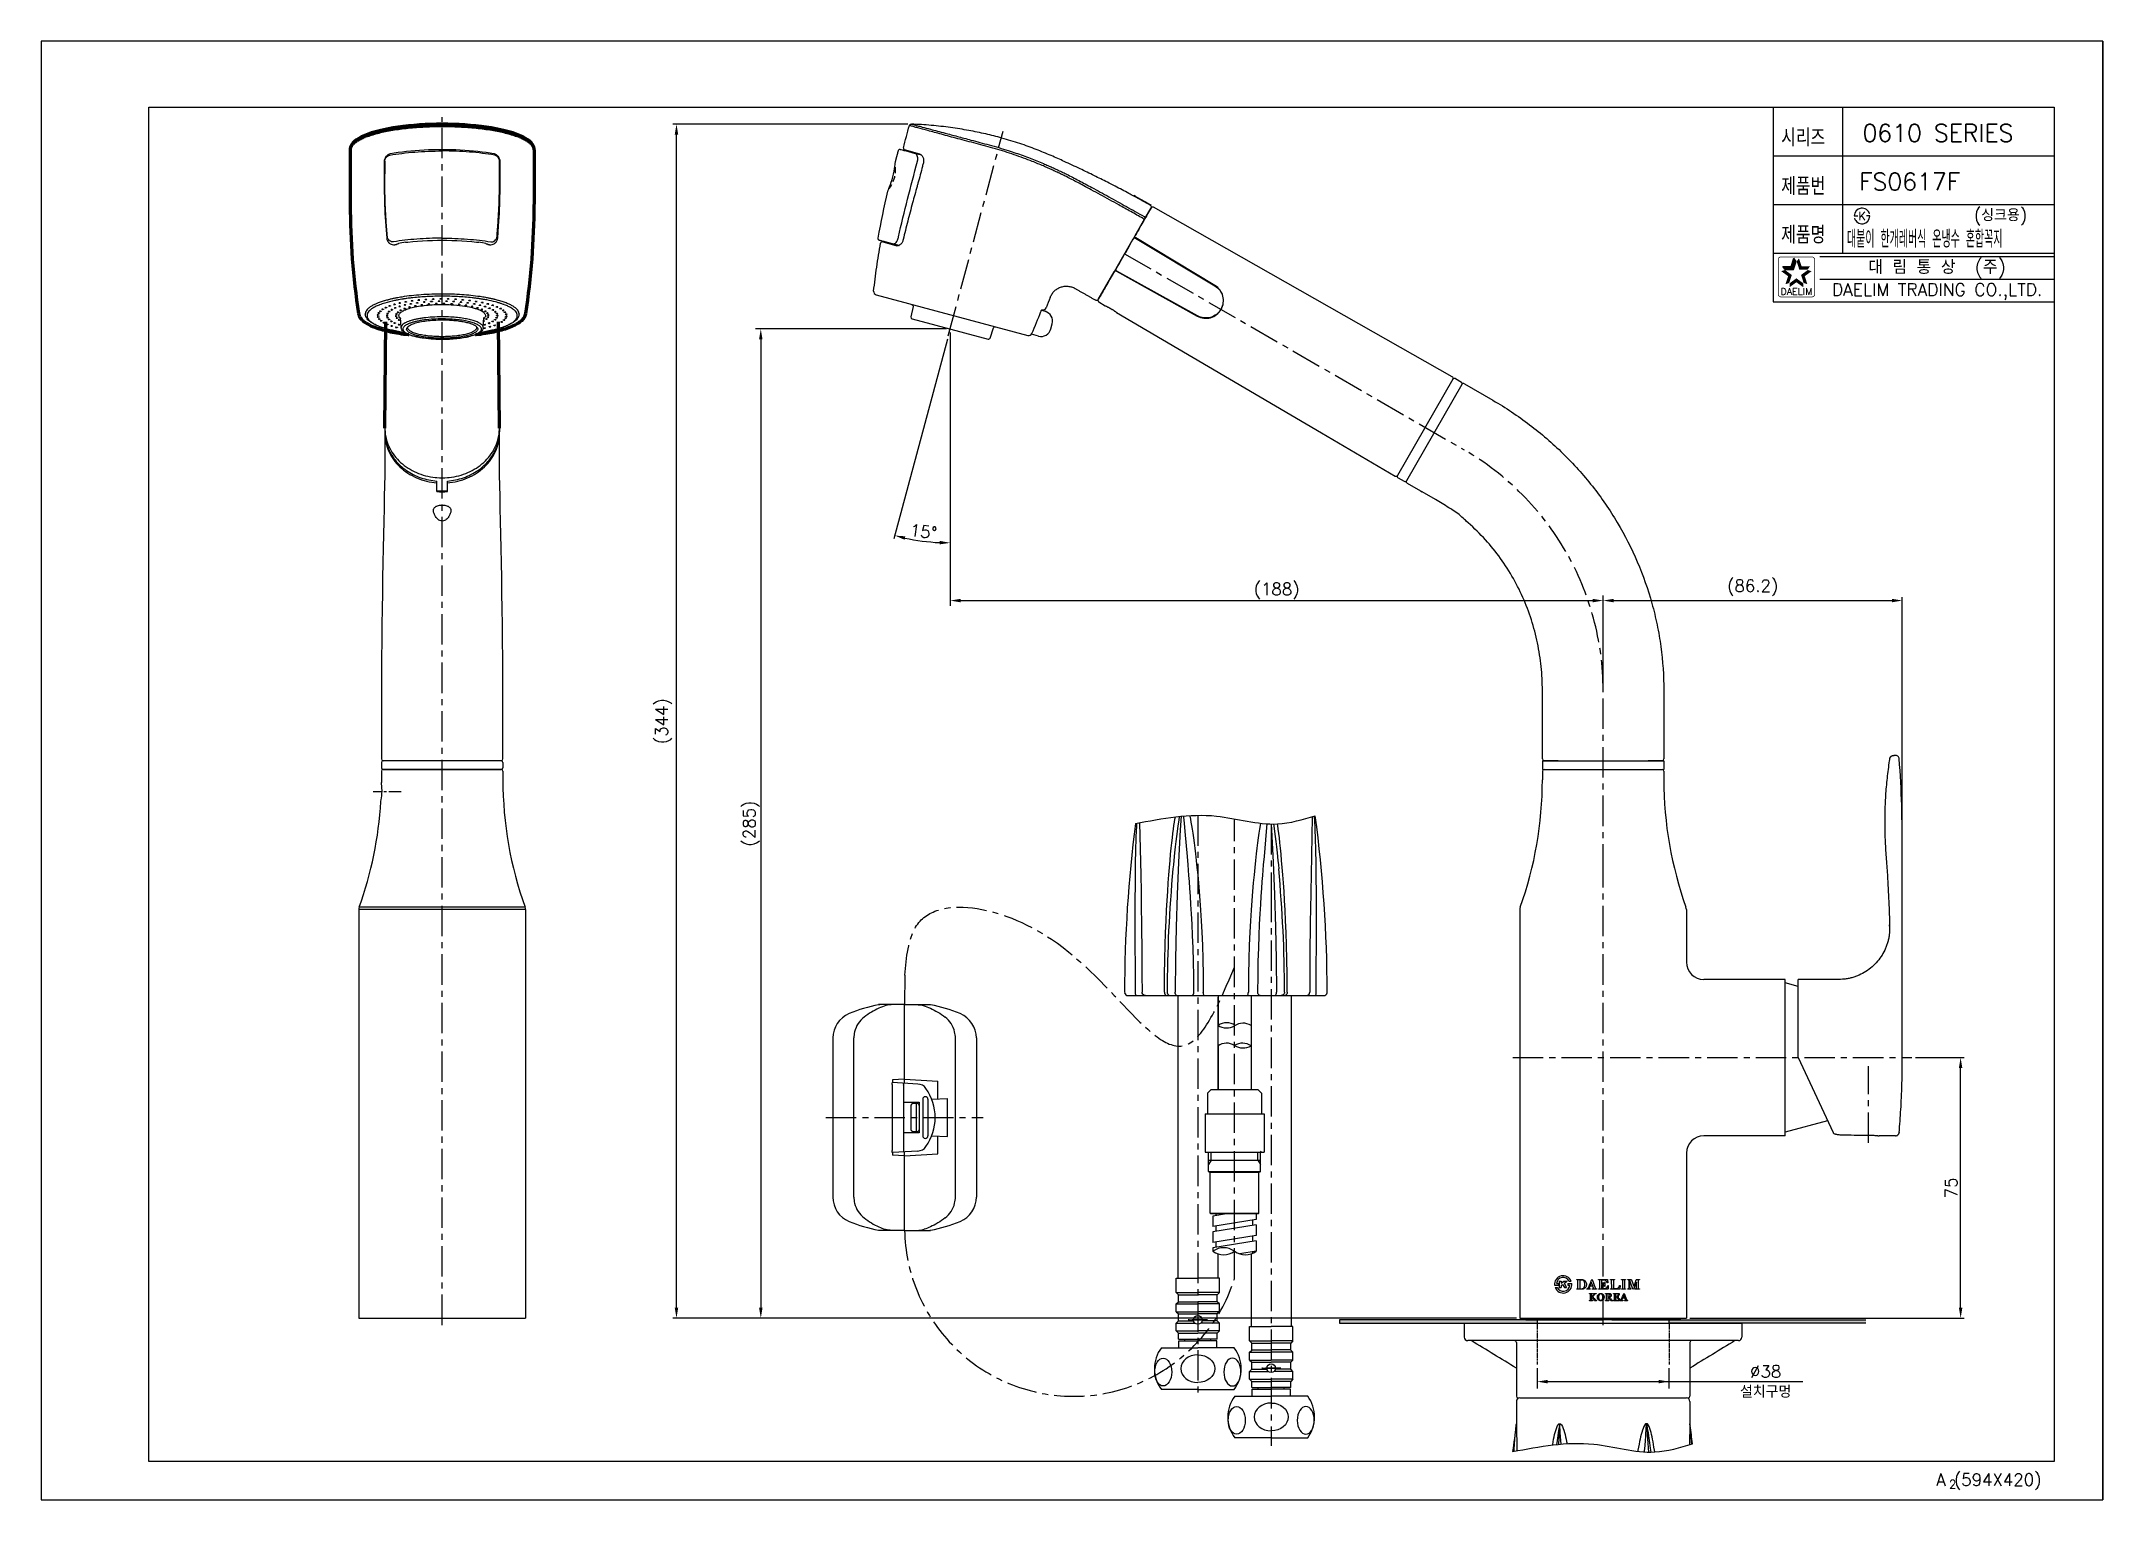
# Model space of a CAD drawing. Extents: x 40217 to 40811, y 11735 to 12155.
import ezdxf
from ezdxf.enums import TextEntityAlignment as Align

# ---------------------------------------------------------------- set-up
doc = ezdxf.new("R2010")
doc.units = 0
doc.header["$LTSCALE"] = 7
doc.header["$MEASUREMENT"] = 0
for name, pattern in [('CENTER', [2, 1.25, -0.25, 0.25, -0.25]), ('HIDDEN', [0.375, 0.25, -0.125]), ('PHANTOM', [0.8, 0.45, -0.05, 0.1, -0.05, 0.1, -0.05])]:
    doc.linetypes.add(name, pattern=pattern)
doc.layers.get('0').update_dxf_attribs({"color": 2, "linetype": 'CONTINUOUS'})
doc.layers.get('Defpoints').update_dxf_attribs({"linetype": 'CONTINUOUS'})
for name, color, linetype in [('02___PRT_ALL_AXES', 7, 'CONTINUOUS'), ('08_ALL_FEATURES', 7, 'CONTINUOUS'), ('1', 1, 'CENTER'), ('53', 7, 'CONTINUOUS'), ('CL', 1, 'CENTER'), ('D', 2, 'CONTINUOUS'), ('DIM', 2, 'CONTINUOUS'), ('DWG', 7, 'CONTINUOUS'), ('HT', 3, 'CONTINUOUS'), ('PH', 3, 'PHANTOM')]:
    doc.layers.add(name, color=color, linetype=linetype)
doc.styles.add('GHS', font='romans', dxfattribs={"bigfont": 'ghs'})
doc.styles.add('HAN', font='TXT.shx', dxfattribs={"bigfont": 'GHS.shx'})
doc.styles.add('ROMANS', font='romans')
doc.dimstyles.new('DIM_WS01', dxfattribs={"dimtxt": 3.5, "dimasz": 3, "dimexe": 1, "dimexo": 1, "dimgap": 1, "dimtad": 1, "dimdec": 4, "dimzin": 9, "dimdsep": 46, "dimtxsty": 'GHS', "dimcen": -2, "dimclrd": 256, "dimclre": 256, "dimclrt": 256, "dimadec": 4, "dimazin": 2, "dimtfac": 1, "dimtdec": 4, "dimtix": 1, "dimtmove": 0, "dimatfit": 1, "dimfxl": 1, "dimtolj": 1, "dimtzin": 0, "dimlwd": -1, "dimlwe": -1, "dimarcsym": 0})

msp = doc.modelspace()

# ---------------------------------------------------------------- texts
at = {"color": 7, "style": 'GHS'}
for s, p in [('0610 SERIES', (40763.27796, 12128.69433)), ('FS0617F', (40755.1373, 12114.69433))]:
    msp.add_text(s, height=5, dxfattribs=at).set_placement(p, align=Align.MIDDLE)
at = {"style": 'GHS'}
msp.add_text('(싱크용)', height=3.5, dxfattribs=at).set_placement((40773.65393, 12103.29677))
at = {"style": 'GHS', "width": 0.5}
msp.add_text('대붙이 한개레버식 온냉수 혼합꼭지', height=5, dxfattribs=at).set_placement((40737.06531, 12095.6768))
at = {"color": 7, "linetype": 'Continuous'}
for s, height, style, p in [('대 림 통 상  (주)', 4, 'GHS', (40763.03137, 12089.81069)), ('DAELIM TRADING CO.,LTD.', 3.6, 'ROMANS', (40763.03137, 12083.04334))]:
    msp.add_text(s, height=height, dxfattribs=dict(at, style=style)).set_placement(p, align=Align.MIDDLE)
at = {"color": 2, "linetype": 'Continuous', "style": 'ROMANS'}
msp.add_text('DAELIM', height=2, dxfattribs=at).set_placement((40722.49852, 12082.05012), align=Align.CENTER)
at = {"color": 7, "style": 'GHS'}
for s, height, p in [('A (594X420)', 3.5, (40762.78487, 11739.1425)), ('2', 2.5, (40766.43855, 11738.31052))]:
    msp.add_text(s, height=height, dxfattribs=at).set_placement(p)
at = {"layer": 'DIM', "style": 'GHS', "width": 0.8}
for s, p in [('시리즈', (40718.11139, 12124.84498)), ('제품번', (40718.11139, 12110.84498)), ('제품명', (40718.11139, 12096.84498))]:
    msp.add_text(s, height=5, dxfattribs=at).set_placement(p)
at = {"layer": 'DIM', "char_height": 3.5, "attachment_point": 5, "style": 'GHS'}
for s, insert, rotation in [('\\A1;15°', (40470.97214, 12013.92388), 352.5), ('\\A1;(344)', (40396.13689, 11959.33159), 90), ('(285)', (40421.35404, 11929.84434), 90), ('\\A1;75', (40767.06549, 11824.92814), 90)]:
    msp.add_mtext(s, dxfattribs=dict(at, insert=insert, rotation=rotation))
for s, insert in [('(188)', (40572.72718, 11996.80014)), ('%%c38\\P설치구멍', (40713.64721, 11769.14912))]:
    msp.add_mtext(s, dxfattribs=dict(at, insert=insert))

# ---------------------------------------------------------------- blocks, each defined once
blk = doc.blocks.new('*D2')
at = {"layer": 'Defpoints', "color": 0, "transparency": 16777216}
for p in [(40753, 11994.05), (40666.8, 11981), (40753, 11862.43)]:
    blk.add_point(p, dxfattribs=at)
at = {"layer": 'DIM', "transparency": 16777216}
for p, q in [((40666.8, 11982), (40666.8, 11995.05)), ((40669.8, 11994.05), (40750, 11994.05)), ((40753, 11863.43), (40753, 11995.05))]:
    blk.add_line(p, q, dxfattribs=at)
for points in [[(40669.8, 11994.55), (40669.8, 11993.55), (40666.8, 11994.05)], [(40750, 11994.55), (40750, 11993.55), (40753, 11994.05)]]:
    blk.add_solid(points, dxfattribs=at)
at = {"layer": 'DIM', "transparency": 16777216, "insert": (40709.9, 11997.72), "char_height": 3.5, "attachment_point": 5, "style": 'GHS'}
blk.add_mtext('\\A1;(86.2)', dxfattribs=at)
blk = doc.blocks.new('BORDER')
for p, q in [((1, 1), (0, 1)), ((0, 1), (0, 0)), ((1, 0), (1, 1)), ((0, 0), (1, 0))]:
    blk.add_line(p, q)
blk = doc.blocks.new('KS')
at = {"layer": 'D'}
for p, q in [((-2.25, 0), (-1.75, 0)), ((-1.75, 0), (-1.25, 0)), ((1.75, 0), (1.25, 0)), ((2.25, 0), (1.75, 0))]:
    blk.add_line(p, q, dxfattribs=at)
for start, end in [(15, 180), (195, 0)]:
    blk.add_arc((0, 0), 2.25, start, end, dxfattribs=at)
at = {"layer": 'D', "style": 'HAN'}
blk.add_text('K', height=2.39, dxfattribs=at).set_placement((0, 0), align=Align.MIDDLE)

# ---------------------------------------------------------------- dimensions: what is measured, and where the dimension line sits
at = {"layer": 'DIM'}
dim = msp.add_linear_dim(base=(40753.00168, 11994.05014), p1=(40666.80206, 11981.00393), p2=(40753.00168, 11862.42814), text='(86.2)', dimstyle='DIM_WS01', dxfattribs=at)
dim.commit()
dim.dimension.update_dxf_attribs({"geometry": '*D2', "text_midpoint": (40709.90187, 11997.71681)})

# ---------------------------------------------------------------- hatches: boundary and pattern name
at = {"layer": 'HT'}
h = msp.add_hatch(dxfattribs=at)
h.set_pattern_fill('DOTS', color=256, scale=7, angle=-90)
h.set_pattern_definition([(270, (47563.46813, 47567.6903), (0.4375, -0.21875), [0, -0.4375])])
h.paths.add_polyline_path([(40647.80208, 11786.92771), (40647.80208, 11785.92771), (40590.81687, 11785.92771), (40590.81687, 11786.92771)])
h.paths.add_polyline_path([(40685.80208, 11786.92771), (40685.80208, 11785.92771), (40742.51264, 11785.92771), (40742.51264, 11786.92771)])

# ---------------------------------------------------------------- linework, layer by layer
msp.add_line((40810.77103, 12155.11559), (40810.77103, 11735.11559))
at = {"color": 4}
for p, q in [((40247.77103, 12136.11559), (40796.77103, 12136.11559)), ((40247.77103, 11746.11559), (40247.77103, 12136.11559)), ((40796.77103, 12136.11559), (40796.77103, 11746.11559)), ((40796.77103, 11746.11559), (40247.77103, 11746.11559))]:
    msp.add_line(p, q, dxfattribs=at)
at = {"color": 7}
for p, q in [((40715.77103, 12136.11559), (40715.77103, 12080.11559)), ((40735.77103, 12136.11559), (40735.77103, 12094.11559)), ((40715.77103, 12122.11559), (40796.77103, 12122.11559)), ((40715.77103, 12108.11559), (40796.77103, 12108.11559)), ((40715.77103, 12094.11559), (40796.77103, 12094.11559)), ((40715.77103, 12080.11559), (40796.77103, 12080.11559))]:
    msp.add_line(p, q, dxfattribs=at)
at = {"color": 7, "linetype": 'Continuous'}
for p, q in [((40315.58745, 12120.5374), (40315.58746, 12120.53771)), ((40315.58745, 12119.36408), (40315.58746, 12119.36457)), ((40317.43089, 12122.69993), (40317.43024, 12122.69981)), ((40347.16322, 12122.69989), (40347.16387, 12122.69977)), ((40349.00661, 12120.5374), (40349.0066, 12120.53772)), ((40349.03869, 12117.07364), (40349.00661, 12120.5374)), ((40316.02869, 12101.97031), (40316.30477, 12098.38666)), ((40316.30477, 12098.38666), (40316.30475, 12098.38685)), ((40316.73233, 12097.31509), (40316.87615, 12097.15816)), ((40316.87615, 12097.15816), (40317.03781, 12097.01636)), ((40316.9498, 12097.08716), (40316.99916, 12097.04006)), ((40319.154, 12096.65179), (40319.24439, 12096.71981)), ((40345.3497, 12096.7198), (40345.44008, 12096.65179)), ((40347.52938, 12096.99558), (40347.6968, 12097.13779)), ((40348.28932, 12098.38666), (40348.28934, 12098.38685)), ((40313.79959, 12076.20526), (40313.79872, 12076.33431)), ((40314.05816, 12076.26759), (40314.05797, 12076.2668)), ((40314.25772, 12076.82053), (40314.25543, 12076.81384)), ((40314.38946, 12077.30524), (40314.38319, 12077.42929)), ((40314.70506, 12077.36452), (40314.69667, 12077.35048)), ((40315.05049, 12077.83453), (40315.04199, 12077.95332)), ((40316.64764, 12076.13825), (40316.64718, 12076.13577)), ((40316.81402, 12080.68194), (40316.76712, 12080.67005)), ((40316.81436, 12076.69561), (40316.81228, 12076.68929)), ((40316.85212, 12080.69092), (40316.81401, 12080.68194)), ((40316.85091, 12080.69124), (40316.81402, 12080.68194)), ((40316.95619, 12077.1853), (40316.94961, 12077.30879)), ((40317.66998, 12077.71569), (40317.66092, 12077.83259)), ((40319.18874, 12081.20293), (40319.15634, 12081.19676)), ((40319.18872, 12081.20293), (40319.15714, 12081.19648)), ((40319.34755, 12076.52287), (40319.34617, 12076.51797)), ((40319.4758, 12077.01939), (40319.46909, 12077.14264)), ((40319.64889, 12080.6445), (40319.58693, 12080.63292)), ((40320.23349, 12077.55204), (40320.2239, 12077.66681)), ((40321.11902, 12080.89528), (40321.05139, 12080.8847)), ((40321.12034, 12080.89472), (40321.05139, 12080.8847)), ((40328.96803, 12080.133), (40328.97252, 12080.12286)), ((40328.97252, 12080.12286), (40328.97036, 12080.13366)), ((40329.47477, 12080.82977), (40329.4725, 12080.84143)), ((40329.47263, 12080.83604), (40329.47477, 12080.82977)), ((40329.96991, 12080.84776), (40329.97179, 12080.83572)), ((40330.38035, 12079.51154), (40330.38208, 12079.50586)), ((40330.87814, 12079.52206), (40330.87955, 12079.51092)), ((40331.61695, 12080.88096), (40331.61663, 12080.88251)), ((40331.62212, 12080.20999), (40331.62198, 12080.20319)), ((40332.1165, 12080.88551), (40332.11605, 12080.88096)), ((40332.5736, 12079.53534), (40332.57326, 12079.54094)), ((40333.29511, 12080.19747), (40333.29531, 12080.20559)), ((40333.76719, 12080.86156), (40333.7677, 12080.87061)), ((40333.79377, 12080.19545), (40333.79434, 12080.19764)), ((40334.26553, 12080.85859), (40334.26644, 12080.86172)), ((40335.30926, 12079.46469), (40335.3068, 12079.45251)), ((40335.3068, 12079.45251), (40335.3123, 12079.46388)), ((40335.84979, 12080.12185), (40335.84738, 12080.10993)), ((40335.84738, 12080.10993), (40335.85283, 12080.12103)), ((40336.39033, 12080.77906), (40336.38795, 12080.76736)), ((40336.38795, 12080.76736), (40336.39337, 12080.77825)), ((40340.94367, 12081.23325), (40340.91419, 12081.23627)), ((40340.94367, 12081.23325), (40340.91461, 12081.23652)), ((40343.63984, 12080.86934), (40343.56205, 12080.88165)), ((40343.6823, 12080.86121), (40343.6383, 12080.86869)), ((40343.68464, 12080.86219), (40343.63984, 12080.86934)), ((40345.07436, 12076.78897), (40345.0697, 12076.79907)), ((40345.15468, 12080.60502), (40345.09062, 12080.6172)), ((40345.33694, 12076.23588), (40345.33683, 12076.23637)), ((40345.5975, 12076.30318), (40345.59652, 12076.17435)), ((40347.38996, 12077.17275), (40347.38157, 12077.18679)), ((40347.81315, 12076.631), (40347.81155, 12076.63639)), ((40347.94721, 12076.07599), (40347.94678, 12076.07941)), ((40348.19517, 12076.14358), (40348.19532, 12076.01441)), ((40350.19118, 12077.03006), (40350.18687, 12077.03971)), ((40350.48654, 12076.48677), (40350.48613, 12076.48898)), ((40354.44483, 12076.59474), (40354.44483, 12076.59507)), ((40314.10754, 12075.71912), (40314.1078, 12075.71082)), ((40316.77505, 12075.58656), (40316.77654, 12075.57526)), ((40319.25849, 12075.96168), (40319.25808, 12075.95593)), ((40320.483, 12072.6538), (40320.32305, 12075.60181)), ((40344.11108, 12072.6538), (40344.27103, 12075.60181)), ((40344.95985, 12075.1781), (40344.9666, 12075.05497)), ((40345.24269, 12075.66899), (40345.24414, 12075.68013)), ((40345.45779, 12075.73457), (40345.46083, 12075.60792)), ((40346.73114, 12074.49977), (40346.74014, 12074.38297)), ((40347.50727, 12075.03166), (40347.51219, 12074.90789)), ((40347.78632, 12075.51603), (40347.78834, 12075.52825)), ((40347.99519, 12075.58), (40348.00029, 12075.4551)), ((40349.3478, 12074.3703), (40349.35629, 12074.25152)), ((40350.06749, 12074.90009), (40350.0724, 12074.776)), ((40350.33632, 12075.37927), (40350.33866, 12075.39205)), ((40350.53626, 12075.933), (40350.53592, 12075.9383)), ((40350.54304, 12075.44297), (40350.54813, 12075.31842)), ((40350.77619, 12076.00029), (40350.77705, 12075.87146)), ((40329.91786, 12069.37907), (40329.94434, 12069.37761)), ((40329.9181, 12069.37935), (40329.94434, 12069.37761)), ((40623.54367, 12057.78499), (40607.54367, 12030.07217)), ((40626.14175, 12056.28499), (40610.14175, 12028.57217)), ((40624.22668, 12057.968), (40625.95874, 12056.968)), ((40626.82475, 12056.46807), (40635.05521, 12051.71615)), ((40315.79704, 12042.19), (40315.79703, 12037.42858)), ((40315.80398, 12042.48273), (40315.79711, 12042.1901)), ((40315.8355, 12042.70343), (40315.83707, 12042.68373)), ((40315.8355, 12042.70343), (40315.83783, 12042.68377)), ((40348.75624, 12042.68383), (40348.75856, 12042.70343)), ((40348.757, 12042.68378), (40348.75856, 12042.70343)), ((40348.79695, 12042.17127), (40348.79009, 12042.47876)), ((40348.79703, 12037.42858), (40348.79703, 12042.17863)), ((40330.28437, 12029.49587), (40330.3017, 12029.49404)), ((40330.28514, 12029.50134), (40330.30251, 12029.4998)), ((40334.29155, 12029.4998), (40334.3089, 12029.50134)), ((40334.29236, 12029.49404), (40334.30968, 12029.49587)), ((40607.72668, 12029.38916), (40609.45874, 12028.38916)), ((40330.76774, 12027.95083), (40330.79703, 12027.94849)), ((40330.76786, 12027.95183), (40330.79703, 12027.94837)), ((40330.78972, 12028.38217), (40330.76947, 12028.38379)), ((40330.78975, 12028.38239), (40330.76955, 12028.38462)), ((40330.77973, 12028.44971), (40330.79703, 12028.44833)), ((40330.77976, 12028.44996), (40330.79703, 12028.44833)), ((40330.79703, 12025.44859), (40330.79703, 12028.44833)), ((40333.79703, 12028.44833), (40333.81458, 12028.45001)), ((40333.79703, 12028.44833), (40333.81461, 12028.44973)), ((40333.79703, 12025.44859), (40333.79703, 12028.44833)), ((40333.82451, 12028.38462), (40333.80432, 12028.38239)), ((40333.8246, 12028.38379), (40333.80434, 12028.38217)), ((40610.32476, 12027.88916), (40614.22188, 12025.63916)), ((40614.22188, 12025.63916), (40614.6549, 12025.38918)), ((40618.54879, 12023.14101), (40614.65503, 12025.3894)), ((40314.79703, 11968.12858), (40314.79703, 11948.42858)), ((40349.79703, 11948.42858), (40349.79703, 11968.12858)), ((40649.302, 11948.42858), (40649.302, 11968.12858)), ((40684.302, 11968.12858), (40684.302, 11948.42858)), ((40314.79703, 11947.42858), (40314.79703, 11945.92858)), ((40349.29703, 11947.92858), (40315.29703, 11947.92858)), ((40349.29703, 11947.92858), (40315.29703, 11947.92858)), ((40349.29703, 11945.42858), (40315.29703, 11945.42858)), ((40315.29746, 11945.42858), (40349.29655, 11945.42858)), ((40349.79703, 11947.42858), (40349.79703, 11945.92858)), ((40653.852, 11947.92858), (40649.80202, 11947.92858)), ((40649.80208, 11945.42858), (40651.8525, 11945.42858)), ((40683.80199, 11947.92858), (40679.752, 11947.92858)), ((40681.75179, 11945.42858), (40683.80204, 11945.42858)), ((40751.14576, 11949.41194), (40751.00169, 11949.41194)), ((40751.16693, 11949.41277), (40751.1399, 11949.41194)), ((40314.79705, 11944.92858), (40314.79444, 11941.68199)), ((40314.80075, 11941.6026), (40314.79444, 11941.68199)), ((40349.79707, 11944.92859), (40349.79707, 11942.42858)), ((40649.30208, 11944.92858), (40649.30208, 11942.42857)), ((40684.30204, 11944.92858), (40684.30204, 11942.42858)), ((40314.61861, 11936.20727), (40314.62949, 11936.28391)), ((40642.80206, 11905.07844), (40642.80206, 11787.42814)), ((40690.80206, 11905.07844), (40690.80206, 11889.92826)), ((40749.10282, 11907.54343), (40749.103, 11907.53948)), ((40749.33621, 11900.25244), (40749.32779, 11900.63384)), ((40749.34587, 11900.461), (40749.34566, 11900.43556)), ((40749.34664, 11900.46101), (40749.34692, 11900.43557)), ((40555.85024, 11880.2966), (40555.85024, 11871.7293)), ((40565.35024, 11880.2966), (40565.35024, 11871.7293)), ((40719.30206, 11884.92814), (40695.80227, 11884.92814)), ((40719.30206, 11839.92814), (40719.30206, 11884.92814)), ((40723.0017, 11862.42814), (40723.0017, 11884.91194)), ((40555.85024, 11865.82813), (40555.85024, 11853.23217)), ((40565.35024, 11865.82813), (40565.35024, 11853.23217)), ((40719.30206, 11839.92814), (40695.80206, 11839.92814)), ((40751.08898, 11839.91194), (40746.30185, 11839.91194)), ((40752.08502, 11840.82312), (40752.085, 11840.82285)), ((40690.80206, 11834.92814), (40690.80206, 11787.42814)), ((40642.80206, 11787.42814), (40666.80206, 11787.42814)), ((40644.55206, 11787.42814), (40644.55206, 11786.92816)), ((40644.55206, 11786.92816), (40666.80206, 11786.92816)), ((40666.80206, 11787.42814), (40690.80206, 11787.42814)), ((40689.05206, 11786.92815), (40666.80206, 11786.92815)), ((40689.05206, 11787.42814), (40689.05206, 11786.92815))]:
    msp.add_line(p, q, dxfattribs=at)
at = {"color": 2}
for p, q in [((40718.58515, 12090.29866), (40721.01016, 12090.29866)), ((40719.25026, 12089.38323), (40718.58515, 12090.29866)), ((40719.25026, 12089.38323), (40721.67527, 12089.38323)), ((40721.01016, 12090.29866), (40721.75953, 12092.60498)), ((40721.67527, 12089.38323), (40722.42464, 12091.68955)), ((40722.42464, 12091.68955), (40721.75953, 12092.60498))]:
    msp.add_line(p, q, dxfattribs=at)
at = {"color": 2, "linetype": 'Continuous'}
for p, q in [((40729.27103, 12093.11559), (40796.77103, 12093.11559)), ((40729.27103, 12086.61559), (40796.77103, 12086.61559))]:
    msp.add_line(p, q, dxfattribs=at)
at = {"color": 6, "linetype": 'Continuous'}
msp.add_line((40348.76193, 12044.42089), (40348.75448, 12044.84623), dxfattribs=at)
at = {"color": 7, "linetype": 'Continuous'}
for points in [[(40332.29705, 12123.88959), (40331.03962, 12123.88135), (40329.71794, 12123.85595), (40328.40205, 12123.81343), (40327.09566, 12123.75388), (40325.80204, 12123.67745), (40324.52441, 12123.58431), (40323.26597, 12123.47467), (40322.02986, 12123.3488), (40320.81916, 12123.20695), (40319.63692, 12123.04948), (40318.48645, 12122.87677), (40317.43089, 12122.69993)], [(40347.1632, 12122.69992), (40346.10764, 12122.87677), (40344.95717, 12123.04947), (40343.77494, 12123.20695), (40342.56423, 12123.34879), (40341.32812, 12123.47467), (40340.06968, 12123.58431), (40338.79205, 12123.67744), (40337.49843, 12123.75388), (40336.19203, 12123.81343), (40334.87615, 12123.85595), (40333.55447, 12123.88135), (40332.29704, 12123.88959)], [(40315.58748, 12120.5374), (40315.5554, 12117.07364), (40315.5596, 12116.47081)], [(40315.58749, 12119.36409), (40315.5554, 12116.03506), (40315.58031, 12112.60084), (40315.66588, 12109.11454), (40315.81455, 12105.5702), (40316.02869, 12101.97031)], [(40317.43021, 12122.69978), (40317.2652, 12122.6631), (40317.03756, 12122.58822), (40316.81932, 12122.48814), (40316.61341, 12122.3652), (40316.42181, 12122.22158), (40316.24613, 12122.05963), (40316.08819, 12121.88119), (40315.9504, 12121.68855), (40315.83431, 12121.4866), (40315.74034, 12121.27907), (40315.66875, 12121.06905), (40315.61983, 12120.86035), (40315.59322, 12120.65696), (40315.58746, 12120.53771)], [(40349.00663, 12120.53771), (40349.00087, 12120.65696), (40348.97426, 12120.86035), (40348.92533, 12121.06905), (40348.85375, 12121.27907), (40348.75978, 12121.4866), (40348.64369, 12121.68855), (40348.5059, 12121.88119), (40348.34796, 12122.05963), (40348.17228, 12122.22158), (40347.98068, 12122.3652), (40347.77477, 12122.48814), (40347.55653, 12122.58822), (40347.32889, 12122.6631), (40347.16387, 12122.69977)], [(40348.28932, 12098.38666), (40348.5654, 12101.9703), (40348.77954, 12105.5702), (40348.92821, 12109.11454), (40349.01378, 12112.60083), (40349.03869, 12116.03506), (40349.03449, 12116.47079)], [(40349.03449, 12116.47079), (40349.03869, 12117.07364)], [(40316.30475, 12098.38685), (40316.31951, 12098.25945), (40316.35941, 12098.05802), (40316.42055, 12097.85992), (40316.50334, 12097.66835), (40316.6075, 12097.486), (40316.73233, 12097.31509)], [(40316.88953, 12097.14642), (40316.9162, 12097.11992), (40316.9498, 12097.08716)], [(40321.69075, 12097.21482), (40322.43479, 12097.30156), (40323.79552, 12097.43686), (40325.18729, 12097.55246), (40326.60334, 12097.64773)], [(40326.60334, 12097.64773), (40328.03644, 12097.72216), (40329.47929, 12097.77537), (40330.92312, 12097.80711), (40332.29704, 12097.8174)], [(40332.29704, 12097.8174), (40333.67097, 12097.80711), (40335.1148, 12097.77537), (40336.55765, 12097.72216)], [(40336.55765, 12097.72216), (40337.99075, 12097.64773), (40339.4068, 12097.55246), (40340.79857, 12097.43686), (40342.1593, 12097.30156), (40342.90309, 12097.21485)], [(40347.59492, 12097.04006), (40347.61004, 12097.05436), (40347.64428, 12097.08715), (40347.67788, 12097.11992), (40347.69038, 12097.13233)], [(40347.6968, 12097.13779), (40347.84586, 12097.29594), (40347.97529, 12097.46877), (40348.08335, 12097.65369), (40348.16927, 12097.84845), (40348.23269, 12098.05018), (40348.27398, 12098.25545), (40348.28934, 12098.38685)], [(40315.79703, 12037.42819), (40315.79023, 12035.34846), (40315.76868, 12032.89389), (40315.73319, 12030.17728), (40315.68505, 12027.21169), (40315.62583, 12024.0091), (40315.55731, 12020.58177), (40315.48144, 12016.94468), (40315.31623, 12009.10833)], [(40349.11262, 12016.94468), (40349.03675, 12020.58177), (40348.96823, 12024.0091), (40348.90901, 12027.21169), (40348.86087, 12030.17728), (40348.82538, 12032.89389), (40348.80383, 12035.34846), (40348.79703, 12037.42819)], [(40349.79703, 11968.12858), (40349.78835, 11972.71842), (40349.76186, 11977.54176), (40349.71997, 11982.31915), (40349.6651, 11987.03389), (40349.59963, 11991.66942), (40349.52589, 11996.20995), (40349.44617, 12000.63995), (40349.36275, 12004.94386), (40349.27783, 12009.10833), (40349.11262, 12016.94468)], [(40315.31623, 12009.10833), (40315.23131, 12004.94386), (40315.14789, 12000.63995), (40315.06817, 11996.20995), (40314.99443, 11991.66942), (40314.92896, 11987.03389), (40314.87409, 11982.31915), (40314.8322, 11977.54176), (40314.80571, 11972.71842), (40314.79703, 11968.12858)], [(40749.42309, 11948.63406), (40749.46471, 11948.73632), (40749.46869, 11948.74527), (40749.48686, 11948.78479), (40749.512, 11948.83616), (40749.54407, 11948.8962), (40749.58606, 11948.9659), (40749.64549, 11949.04886), (40749.74182, 11949.15153), (40749.94061, 11949.28238), (40750.33057, 11949.38869), (40750.65637, 11949.40459)], [(40314.96422, 11938.94484), (40314.97159, 11939.35957), (40314.95648, 11940.05463), (40314.91397, 11940.67582), (40314.86087, 11941.16914), (40314.80637, 11941.5699)], [(40314.63679, 11936.31519), (40314.71538, 11936.70907), (40314.80124, 11937.20887), (40314.88548, 11937.84445), (40314.94601, 11938.55296), (40314.96422, 11938.94484)]]:
    msp.add_lwpolyline(points, dxfattribs=at)
at = {"color": 2, "linetype": 'Continuous', "const_width": 0.2}
for points in [[(40717.24852, 12092.25012, -0.414213562), (40717.99852, 12093.00012)], [(40717.24852, 12082.25012), (40717.24852, 12092.25012, -1)], [(40717.99852, 12093.00012), (40726.99852, 12093.00012, -0.414213562), (40727.74852, 12092.25012, 0.043396381)], [(40727.74852, 12092.25012), (40727.74852, 12082.25012, -0.414213562), (40726.99852, 12081.50012)], [(40726.99852, 12081.50012), (40718.24852, 12081.50012, -0.414213562), (40717.24852, 12082.25012, 0.672398499)]]:
    msp.add_lwpolyline(points, format="xyb", dxfattribs=at)
at = {"color": 7, "linetype": 'Continuous'}
for centre, radius, start, end in [((40529.3427, 12116.88645), 213.59743, 178.99559764, 179.99682158), ((40135.25137, 12116.88645), 213.59744, 0.00317552, 1.00439963), ((40318.34569, 12098.46961), 1.96387, 226.71292073, 228.92011488), ((40318.35646, 12098.48274), 1.98084, 228.93478793, 239.65224796), ((40318.3468, 12098.46449), 1.96021, 239.62651149, 276.10512176), ((40318.35939, 12098.3359), 1.831, 276.14138837, 283.05465115), ((40330.18418, 12047.54509), 50.39068, 99.68784432, 101.98995449), ((40334.4059, 12047.53351), 50.40276, 78.00871872, 80.31263065), ((40346.23342, 12098.32836), 1.82338, 256.93086538, 263.87308376), ((40346.24778, 12098.46221), 1.95799, 263.87343856, 300.39491952), ((40346.23706, 12098.48342), 1.98171, 300.35192266, 310.96423137), ((40346.24613, 12098.47248), 1.96751, 310.97367028, 313.27770798), ((40315.64904, 12077.09853), 1.7123, 187.18214029, 191.41347701), ((40320.49018, 12063.20268), 17.16525, 111.20508968, 111.80621066), ((40321.42132, 12060.75212), 19.7867, 108.96886121, 111.15212513), ((40322.76284, 12056.81221), 23.94872, 106.97965533, 108.94010603), ((40323.5284, 12053.621), 27.8797, 106.27531424, 106.50470692), ((40324.5442, 12050.04579), 31.59633, 104.24913948, 106.22658685), ((40318.29568, 12078.86277), 2.40833, 189.80999738, 190.90352215), ((40318.14793, 12078.83411), 2.25783, 190.89848917, 192.63054728), ((40314.5598, 12076.35716), 1.85734, 351.23665371, 355.21712546), ((40318.14314, 12076.96987), 1.64888, 187.32493846, 191.7281349), ((40325.9912, 12044.28889), 37.53233, 102.64580899, 104.0950308), ((40319.63209, 12079.40777), 2.63919, 190.65880017, 191.57551354), ((40319.48873, 12079.37823), 2.49282, 191.57157357, 193.03421017), ((40326.69017, 12041.19146), 40.70764, 102.08708084, 102.65132685), ((40327.56183, 12037.0555), 44.93443, 100.78134123, 102.06958307), ((40321.25588, 12079.92938), 2.9524, 191.34265669, 192.08936886), ((40321.11583, 12079.89925), 2.80914, 192.08661733, 193.25937835), ((40321.23315, 12078.78254), 2.63799, 189.99936641, 190.95934081), ((40321.07695, 12078.75209), 2.47886, 190.95484216, 192.49006522), ((40312.99717, 12076.2299), 6.03135, 356.81125892, 358.03711549), ((40320.22803, 12076.77946), 1.2034, 189.22876868, 195.30660574), ((40328.81305, 12030.3426), 51.76293, 99.01737147, 100.71539382), ((40328.35357, 12033.87), 47.57757, 100.33817259, 100.54208719), ((40328.85118, 12031.09619), 50.39565, 99.39341822, 100.32879421), ((40323.1881, 12080.42891), 3.38739, 191.84239891, 192.42250562), ((40322.79814, 12079.3372), 2.9743, 190.91118102, 191.67533923), ((40323.05048, 12080.3985), 3.24644, 192.42076881, 193.30743096), ((40322.64712, 12079.30584), 2.82006, 191.67221276, 192.88765873), ((40321.3263, 12075.76027), 1.59441, 140.22471302, 144.06845691), ((40329.19006, 12029.06393), 52.45597, 99.22625313, 99.39631195), ((40329.35215, 12028.06383), 53.46912, 98.93094572, 99.22586235), ((40329.944, 12024.20106), 57.37696, 97.80103649, 98.8476075), ((40324.17829, 12078.66853), 2.92575, 190.23534074, 191.0539591), ((40324.01385, 12078.63622), 2.75815, 191.05010376, 192.37300446), ((40324.74685, 12079.86953), 3.46493, 191.57957684, 192.1534827), ((40324.59957, 12079.8377), 3.31425, 192.15157883, 193.04405424), ((40325.47956, 12080.91407), 4.01646, 192.1411646, 192.56295954), ((40325.34404, 12080.8838), 3.87761, 192.56200737, 193.18158073), ((40330.43998, 12020.58347), 61.02839, 97.21314248, 97.80138043), ((40326.07466, 12079.24471), 3.45413, 191.19089918, 191.79365089), ((40325.91548, 12079.21135), 3.29149, 191.79141744, 192.73988945), ((40330.89471, 12016.92528), 64.71472, 96.23333812, 97.20589202), ((40327.1573, 12080.39128), 4.21696, 191.97245864, 192.37351553), ((40327.0124, 12080.35943), 4.0686, 192.37258303, 192.96287599), ((40328.25684, 12081.40747), 4.99127, 192.22025584, 192.49546022), ((40328.12334, 12081.37785), 4.85453, 192.49500144, 192.8866165), ((40328.56684, 12079.81409), 4.32174, 191.76846577, 192.17121923), ((40328.41089, 12079.78038), 4.1622, 192.17023861, 192.76303912), ((40330.24306, 12080.94062), 5.47915, 192.0718214, 192.3115949), ((40330.1008, 12080.90953), 5.33353, 192.31120949, 192.65085548), ((40331.85961, 12081.9718), 6.6821, 192.06265147, 192.21613057), ((40331.72747, 12081.94317), 6.5469, 192.21595125, 192.42876759), ((40332.00365, 12080.43862), 5.92847, 191.93089345, 192.14388685), ((40331.85122, 12080.40579), 5.77254, 192.14351768, 192.45166015), ((40334.69512, 12081.64486), 7.98892, 191.84516564, 191.96220156), ((40334.55188, 12081.6145), 7.84249, 191.96209634, 192.11757148), ((40330.38017, 12080.79339), 7.17837, 347.82039099, 348.01988363), ((40330.23005, 12080.82527), 7.33184, 348.01967869, 348.15504615), ((40330.62963, 12081.5231), 7.46539, 347.81552206, 347.98746472), ((40330.48773, 12081.55331), 7.61047, 347.98733292, 348.1132535), ((40331.00254, 12082.22457), 7.62474, 347.79832163, 347.95441617), ((40330.87045, 12082.25277), 7.75981, 347.95430588, 348.06854956), ((40334.64725, 12080.07398), 4.81793, 347.34949511, 347.7928669), ((40334.49276, 12080.10746), 4.97601, 347.79223718, 348.09719028), ((40334.8671, 12080.84725), 5.1603, 347.30524123, 347.66841399), ((40334.72477, 12080.8784), 5.306, 347.66798415, 347.92299371), ((40335.16145, 12081.58925), 5.41023, 347.27736822, 347.59111104), ((40335.02669, 12081.61893), 5.54822, 347.59081331, 347.82104214), ((40333.88052, 12018.44096), 63.18829, 82.61592677, 83.58209912), ((40337.53483, 12079.49059), 3.66354, 347.20618802, 347.97709941), ((40337.37782, 12079.52414), 3.82409, 347.97548476, 348.47127902), ((40337.86485, 12080.3036), 3.97039, 347.0173669, 347.63725518), ((40337.71978, 12080.33547), 4.11892, 347.63624398, 348.05534242), ((40334.31926, 12021.82234), 59.77856, 82.02643693, 82.61643113), ((40338.20824, 12081.07823), 4.21371, 346.91642829, 347.4392181), ((40338.07376, 12081.10825), 4.35149, 347.43849064, 347.79849797), ((40334.8578, 12025.60557), 55.95721, 81.05119253, 82.03517998), ((40339.70738, 12078.92203), 2.99128, 347.40287073, 348.54194974), ((40339.54581, 12078.95495), 3.15617, 348.53891804, 349.24958024), ((40335.49174, 12028.62492), 53.50482, 79.93237333, 81.68426576), ((40340.22211, 12079.78193), 3.25186, 346.96119934, 347.88707397), ((40340.0744, 12079.81376), 3.40296, 347.88506285, 348.47994186), ((40335.41343, 12029.12521), 52.39398, 80.43589468, 80.91696301), ((40341.35661, 12078.33653), 2.56448, 347.94529445, 349.45023227), ((40341.18846, 12078.36807), 2.73556, 349.44554187, 350.37823468), ((40340.67387, 12080.5935), 3.46971, 346.72228025, 347.49886982), ((40340.53778, 12080.62376), 3.60912, 347.49744404, 348.00723665), ((40336.07878, 12033.00819), 48.45442, 79.28138438, 80.44883526), ((40342.54808, 12077.72815), 2.28251, 348.83071759, 350.62468436), ((40342.37227, 12077.75742), 2.46074, 350.61907498, 351.78514083), ((40342.13138, 12079.24805), 2.77774, 347.14314033, 348.39355375), ((40336.60315, 12034.85734), 47.17408, 78.69527721, 79.93819829), ((40341.97996, 12079.27932), 2.93235, 348.39027163, 349.1738512), ((40343.22668, 12077.11369), 2.17583, 350.0795225, 353.426862), ((40342.74321, 12080.10132), 2.9665, 346.70029164, 347.7573083), ((40342.60452, 12080.13154), 3.10845, 347.75496414, 348.43104929), ((40337.26879, 12038.19963), 43.76616, 78.10366485, 78.69206765), ((40343.66317, 12078.69178), 2.44903, 347.56645581, 349.13360535), ((40343.50637, 12078.72209), 2.60874, 349.12897257, 350.11012278), ((40338.1675, 12042.39923), 39.47149, 76.70495428, 78.1235539), ((40344.84477, 12078.11236), 2.21508, 348.23031796, 350.06053071), ((40344.68241, 12078.14105), 2.37997, 350.05495226, 351.23352879), ((40344.48964, 12079.58943), 2.60786, 346.8543359, 348.20198462), ((40344.34758, 12079.61927), 2.75301, 348.19854369, 349.04861391), ((40338.6965, 12044.6596), 37.15005, 76.57648773, 76.69726636), ((40339.64005, 12048.49871), 33.19679, 74.60562511, 76.62227289), ((40345.6156, 12077.52607), 2.11939, 349.16081633, 352.55949556), ((40346.11204, 12076.91441), 2.0104, 350.29098175, 353.91497652), ((40345.94348, 12079.05445), 2.34382, 347.18657731, 348.81545348), ((40345.79706, 12079.08361), 2.49312, 348.81089105, 349.84045407), ((40340.39284, 12051.2649), 30.33002, 74.40035506, 74.58950692), ((40341.50973, 12055.79938), 25.01137, 71.81491278, 73.87471614), ((40347.11683, 12078.49729), 2.14572, 347.69705451, 349.56720076), ((40346.96598, 12078.52529), 2.29915, 349.56179283, 350.76914019), ((40342.81857, 12059.75383), 20.84596, 69.87805753, 71.84056937), ((40348.0131, 12077.92135), 1.99663, 348.38356929, 350.43063387), ((40347.85698, 12077.94788), 2.15499, 350.4252191, 351.82219222), ((40343.39742, 12061.34788), 19.15007, 69.65216283, 69.86349074), ((40343.59285, 12061.87364), 18.58916, 69.18008006, 69.65345933), ((40344.41063, 12063.98362), 16.32631, 66.96728406, 69.23072112), ((40348.56323, 12077.34336), 1.95636, 349.27794955, 353.00937878), ((40348.89819, 12076.74501), 1.88477, 350.30539005, 354.21403293), ((40344.93716, 12065.23428), 14.96934, 66.8119406, 66.94900885), ((40315.69664, 12075.90508), 1.83582, 184.02611762, 188.00416035), ((40316.03121, 12075.31207), 1.83661, 182.74067015, 186.63784642), ((40316.79074, 12074.73761), 2.01867, 181.54047025, 182.42261842), ((40316.59138, 12074.72823), 1.81909, 182.39283576, 185.19081777), ((40317.69131, 12074.17244), 2.10565, 180.29265324, 180.8589375), ((40317.48347, 12074.16814), 1.89778, 180.82315155, 183.61871579), ((40318.47598, 12075.75012), 1.93143, 183.28921457, 187.0157151), ((40318.76367, 12073.63065), 2.13972, 179.36763152, 180.22684043), ((40318.58472, 12073.62953), 1.96077, 180.21469955, 182.00751013), ((40318.85797, 12073.62976), 2.23403, 179.06116113, 179.37142548), ((40318.96192, 12075.14744), 1.95418, 181.76222979, 185.35053968), ((40319.95415, 12074.56612), 2.19937, 180.34807195, 180.95532155), ((40319.73732, 12074.56137), 1.9825, 180.9225761, 183.5835395), ((40319.99599, 12073.12039), 2.12327, 178.82647767, 180.34217952), ((40320.19333, 12073.11668), 2.32064, 177.96237781, 178.83477491), ((40321.02459, 12074.00342), 2.25307, 179.21138365, 180.02093964), ((40320.83799, 12074.00293), 2.06647, 180.0092606, 181.72338331), ((40321.12331, 12074.0022), 2.3518, 178.90673598, 179.21482379), ((40321.6773, 12072.64028), 2.36251, 177.46360509, 178.67092755), ((40321.89189, 12072.63098), 2.5773, 176.64033558, 177.46817878), ((40321.37475, 12075.5337), 2.05193, 182.13977113, 185.62142243), ((40322.29889, 12074.92554), 2.30361, 180.40283492, 181.05195726), ((40322.07175, 12074.92029), 2.07641, 181.02231302, 183.54279668), ((40322.31165, 12073.47672), 2.27305, 178.40028189, 179.80503511), ((40322.52051, 12073.47121), 2.48199, 177.58476875, 178.40769008), ((40321.74607, 12076.82218), 2.15865, 224.62007758, 225.83639396), ((40321.91063, 12076.99367), 2.39633, 225.87048858, 228.95116503), ((40322.3924, 12072.58795), 1.50701, 218.74307763, 219.23958307), ((40322.97374, 12072.72158), 0.67669, 171.36820754, 179.97165589), ((40338.50202, 12065.58559), 8.87684, 67.47935731, 69.61578019), ((40338.83508, 12066.3941), 8.00242, 66.87624769, 67.46499499), ((40341.62077, 12072.7216), 0.67626, 0.02608308, 8.39235621), ((40334.99053, 12125.74581), 55.09245, 278.51507008, 278.93030288), ((40342.57355, 12077.11695), 2.56147, 310.8362804, 311.77960474), ((40341.54673, 12072.35263), 2.78318, 3.33893076, 4.11579181), ((40341.7714, 12072.36562), 2.55813, 2.322487, 3.34159642), ((40341.89475, 12073.41638), 2.51225, 1.7615534, 2.58133007), ((40342.10588, 12073.4226), 2.30103, 0.39956909, 1.76850521), ((40343.61507, 12073.94546), 2.08422, 358.47954967, 0.16379138), ((40343.32687, 12073.94384), 2.37243, 0.96367299, 1.24793596), ((40343.42601, 12073.94537), 2.27327, 0.15254628, 0.96730866), ((40343.41468, 12072.82187), 2.46353, 1.98836309, 2.84046974), ((40343.62247, 12072.82885), 2.25562, 0.66174339, 1.99436779), ((40345.00439, 12073.31892), 2.24072, 0.61135331, 1.48574399), ((40345.19453, 12073.3206), 2.05057, 358.98933626, 0.62121465), ((40346.44688, 12073.84273), 1.9647, 357.35551783, 0.0806741), ((40346.23469, 12073.84385), 2.17689, 0.04338577, 0.44657674), ((40623.97668, 12057.53499), 0.5, 60, 150), ((40625.70874, 12056.53499), 0.5, 330, 60), ((40626.57478, 12056.03502), 0.5, 60.00577028, 149.99788393), ((40328.18027, 12042.67873), 12.38324, 180.00072071, 183.62377688), ((40328.18645, 12043.67877), 12.38941, 180.00087096, 184.51517378), ((40328.19673, 12042.67981), 12.39974, 183.62392218, 184.32791103), ((40328.23277, 12042.683), 12.43591, 184.33006109, 188.25414344), ((40328.28127, 12042.68985), 12.4849, 188.25329292, 189.24168755), ((40328.34613, 12042.70099), 12.5507, 189.24430736, 192.79359455), ((40336.2472, 12042.70116), 12.55145, 347.15175078, 350.74063109), ((40336.31361, 12042.68963), 12.48405, 350.74382886, 351.78036392), ((40336.36135, 12042.68303), 12.43586, 351.77902334, 355.67367857), ((40336.40761, 12043.67877), 12.38941, 355.48482448, 359.99912903), ((40336.40066, 12042.67949), 12.39639, 355.67628159, 356.50076045), ((40336.41214, 12042.67881), 12.38489, 356.50066036, 359.99893812), ((40328.42754, 12042.71917), 12.63412, 192.79226573, 194.24296051), ((40328.52021, 12042.74321), 12.72985, 194.24522503, 197.30724622), ((40328.63547, 12042.77899), 12.85054, 197.30663504, 199.38982845), ((40328.7183, 12042.80789), 12.93826, 199.38878309, 200.48572456), ((40335.87109, 12042.80959), 12.94323, 339.28073946, 340.40152842), ((40335.96371, 12042.77708), 12.84508, 340.39958119, 343.25964582), ((40336.08864, 12042.73922), 12.71453, 343.2608508, 345.69977158), ((40336.16333, 12042.71985), 12.63738, 345.7012344, 347.1536866), ((40332.29263, 12048.37391), 18.98456, 263.98027991, 265.50568285), ((40332.29749, 12048.43512), 19.04596, 265.50554052, 274.49442939), ((40332.30143, 12048.37391), 18.98456, 274.49428701, 276.01972008), ((40607.97668, 12029.82217), 0.5, 150, 240), ((40609.70874, 12028.82217), 0.5, 240, 330), ((40610.57476, 12028.32217), 0.5, 150, 240), ((40332.29703, 12044.70164), 19.06242, 265.48679505, 274.51320495), ((40332.29731, 12044.43362), 19.04422, 265.48162233, 274.51837767), ((40589.14037, 11972.22664), 58.79736, 55.66721232, 59.98903386), ((40315.29699, 11944.92859), 0.5, 90, 179.99998382), ((40315.29703, 11948.42858), 0.5, 180, 270), ((40315.29703, 11947.42858), 0.5, 90, 180), ((40315.29703, 11945.92858), 0.5, 180, 270), ((40349.29701, 11944.92858), 0.5, 0.00001888, 90), ((40349.29703, 11948.42858), 0.5, 270, 0), ((40349.29703, 11947.42858), 0.5, 0, 90), ((40349.29703, 11945.92858), 0.5, 270, 0), ((40649.80201, 11948.42858), 0.5, 179.99998487, 269.99883159), ((40649.80208, 11944.92857), 0.5, 90.00012936, 179.99891893), ((40683.80199, 11948.42858), 0.5, 270.00181328, 0.00001513), ((40683.80204, 11944.92858), 0.5, 0.00111341, 89.9998707), ((40540.74233, 11942.42853), 108.55972, 340.25544799, 0.00001617), ((40792.8618, 11942.4286), 108.55972, 180.00001617, 199.74458435), ((40644.81658, 11905.07611), 2.01451, 160.32873753, 179.94716885), ((40688.78755, 11905.07578), 2.01451, 0.08228869, 19.68044), ((40695.80414, 11889.93023), 5.00202, 180.02265128, 269.97731018), ((40695.80406, 11834.92615), 5.00208, 90.02287983, 179.97711203), ((40751.08856, 11840.9135), 1.00157, 270.02416966, 280.89579346), ((40751.0918, 11840.90235), 0.99001, 280.83331149, 297.67137052), ((40751.07774, 11840.93083), 1.02176, 297.62782321, 301.71654308), ((40751.10312, 11840.90585), 0.98462, 335.2155971, 339.37980644), ((40751.08267, 11840.91338), 1.00641, 339.38855509, 354.83859472)]:
    msp.add_arc(centre, radius, start, end, dxfattribs=at)
at = {"color": 2, "linetype": 'Continuous'}
for centre, radius, start, end in [((40558.32081, 11868.10469), 4.38652, 55.63952883, 124.27872259), ((40558.32081, 11875.35391), 4.38652, 235.72127742, 301.30840292), ((40563.07646, 11867.76337), 4.5715, 60.1732116, 122.79710806), ((40558.32081, 11862.20351), 4.38652, 58.69159708, 124.27872258), ((40562.87966, 11862.20351), 4.38652, 55.72127741, 121.30840292), ((40563.07646, 11869.79406), 4.5715, 237.20289194, 299.8267884)]:
    msp.add_arc(centre, radius, start, end, dxfattribs=at)
for centre, radius, start, end in [((40557.47524, 11802.28688), 5.38644, 54.53814454, 125.46185546), ((40557.47524, 11811.06141), 5.38644, 234.53814454, 305.46185546), ((40563.72524, 11811.05696), 5.38281, 234.51065675, 305.48934325)]:
    msp.add_arc(centre, radius, start, end)
at = {"color": 7, "linetype": 'Continuous'}
for points, knots in [([(40315.77837, 12120.63048), (40315.7789, 12120.73556), (40315.80839, 12120.94718), (40315.93947, 12121.34685), (40316.17382, 12121.69935), (40316.47131, 12121.97304), (40316.71243, 12122.13422), (40316.96839, 12122.25017), (40317.14669, 12122.2973), (40317.23561, 12122.31418)], [0, 0, 0, 0, 0.131626385, 0.265050488, 0.524992044, 0.649597713, 0.770085539, 0.886628034, 1, 1, 1, 1]), ([(40317.2355, 12122.31431), (40318.39002, 12122.51798), (40320.78206, 12122.87018), (40324.47779, 12123.24075), (40328.34207, 12123.46713), (40330.96799, 12123.51842), (40332.29705, 12123.51893)], [0, 0, 0, 0, 0.232505554, 0.479269826, 0.73641528, 1, 1, 1, 1]), ([(40347.35859, 12122.31431), (40346.20407, 12122.51798), (40343.81202, 12122.87018), (40340.1163, 12123.24075), (40336.25202, 12123.46713), (40333.6261, 12123.51842), (40332.29704, 12123.51893)], [0, 0, 0, 0, 0.232505546, 0.479269814, 0.736415271, 1, 1, 1, 1]), ([(40348.81554, 12120.63042), (40348.81475, 12120.7355), (40348.78568, 12120.94716), (40348.65436, 12121.34682), (40348.4201, 12121.69931), (40348.12264, 12121.97302), (40347.88153, 12122.13418), (40347.62561, 12122.25017), (40347.44732, 12122.2973), (40347.3584, 12122.31415)], [0, 0, 0, 0, 0.131637124, 0.265079728, 0.52501363, 0.649615657, 0.770096727, 0.886636128, 1, 1, 1, 1]), ([(40316.49996, 12098.84093), (40316.37442, 12100.34747), (40315.93588, 12106.35699), (40315.74513, 12112.38472), (40315.74537, 12116.89832)], [0, 0, 0, 0, 0.250900248, 1, 1, 1, 1]), ([(40348.09422, 12098.8409), (40348.21977, 12100.34745), (40348.6583, 12106.35697), (40348.84905, 12112.3847), (40348.84881, 12116.8983)], [0, 0, 0, 0, 0.250900311, 1, 1, 1, 1]), ([(40318.31813, 12097.3572), (40318.111, 12097.32288), (40317.67879, 12097.3497), (40317.10125, 12097.64531), (40316.7387, 12098.06646), (40316.55819, 12098.48504), (40316.5069, 12098.71971), (40316.49955, 12098.8409)], [0, 0, 0, 0, 0.240981009, 0.478963816, 0.727705755, 0.86063596, 1, 1, 1, 1]), ([(40332.29761, 12098.40563), (40331.07186, 12098.40518), (40328.64332, 12098.35938), (40325.06199, 12098.16067), (40321.62467, 12097.83796), (40319.39542, 12097.53333), (40318.31837, 12097.35758)], [0, 0, 0, 0, 0.262060476, 0.519169725, 0.766683437, 1, 1, 1, 1]), ([(40318.77298, 12096.55221), (40318.82485, 12096.56426), (40318.91603, 12096.58565), (40319.02149, 12096.61161), (40319.08577, 12096.62879), (40319.11833, 12096.63801), (40319.13977, 12096.64533), (40319.15083, 12096.6494), (40319.154, 12096.65179)], [0, 0, 0, 0, 0.405292881, 0.712892877, 0.826360962, 0.912019601, 0.969763586, 1, 1, 1, 1]), ([(40319.24427, 12096.7198), (40319.24809, 12096.72267), (40319.26194, 12096.72728), (40319.28871, 12096.73615), (40319.3298, 12096.74725), (40319.41034, 12096.76798), (40319.54056, 12096.79841), (40319.6528, 12096.82301), (40319.71601, 12096.83645)], [0, 0, 0, 0, 0.029475188, 0.088011319, 0.175447561, 0.291197969, 0.601366133, 1, 1, 1, 1]), ([(40332.29704, 12098.40564), (40333.52274, 12098.40518), (40335.95119, 12098.35938), (40339.53237, 12098.16066), (40342.96955, 12097.83795), (40345.19871, 12097.53334), (40346.27572, 12097.35759)], [0, 0, 0, 0, 0.262060694, 0.519169815, 0.766683356, 1, 1, 1, 1]), ([(40344.87808, 12096.83645), (40344.94129, 12096.82301), (40345.05352, 12096.79841), (40345.18375, 12096.76798), (40345.26428, 12096.74725), (40345.30537, 12096.73615), (40345.33215, 12096.72728), (40345.346, 12096.72267), (40345.34982, 12096.7198)], [0, 0, 0, 0, 0.398634371, 0.708802478, 0.824552906, 0.911988898, 0.970524849, 1, 1, 1, 1]), ([(40345.44008, 12096.65179), (40345.44326, 12096.6494), (40345.45431, 12096.64533), (40345.47576, 12096.63801), (40345.50831, 12096.62879), (40345.57259, 12096.61161), (40345.67806, 12096.58565), (40345.76924, 12096.56426), (40345.82111, 12096.55221)], [0, 0, 0, 0, 0.030236369, 0.087980305, 0.173638888, 0.287106946, 0.594706937, 1, 1, 1, 1]), ([(40346.27596, 12097.35719), (40346.48326, 12097.32392), (40346.91524, 12097.34914), (40347.49293, 12097.64544), (40347.85513, 12098.06649), (40348.03629, 12098.48497), (40348.08659, 12098.71973), (40348.09454, 12098.8409)], [0, 0, 0, 0, 0.2409893, 0.478972584, 0.72769794, 0.860627134, 1, 1, 1, 1]), ([(40332.29704, 12082.3134), (40330.28715, 12082.3134), (40326.40722, 12082.17895), (40322.54585, 12081.75903), (40320.70004, 12081.46578)], [0, 0, 0, 0, 0.518167742, 1, 1, 1, 1]), ([(40343.23003, 12081.5672), (40341.47932, 12081.82407), (40337.83879, 12082.19436), (40334.18272, 12082.3134), (40332.29704, 12082.3134)], [0, 0, 0, 0, 0.484102351, 1, 1, 1, 1]), ([(40311.08985, 12074.73011), (40310.81789, 12074.98449), (40310.45821, 12075.41285), (40310.19248, 12076.08173), (40310.14848, 12076.42532), (40310.14925, 12076.59476)], [0, 0, 0, 0, 0.521451049, 0.762736479, 1, 1, 1, 1]), ([(40315.60794, 12080.35195), (40314.81871, 12080.1181), (40313.7075, 12079.73807), (40312.37412, 12079.10638), (40311.58871, 12078.63963), (40310.96488, 12078.15559), (40310.50636, 12077.65449), (40310.21892, 12077.13457), (40310.15003, 12076.76806), (40310.14925, 12076.59476)], [0, 0, 0, 0, 0.354496932, 0.504061754, 0.634779698, 0.747212379, 0.842977794, 0.925368482, 1, 1, 1, 1]), ([(40314.11383, 12079.13968), (40313.74689, 12078.99285), (40313.07159, 12078.69512), (40312.17476, 12078.19129), (40311.47289, 12077.66541), (40310.97078, 12077.11785), (40310.67705, 12076.54267), (40310.61858, 12075.94323), (40310.80555, 12075.35432), (40311.05403, 12075.01234), (40311.20252, 12074.84585)], [0, 0, 0, 0, 0.190160046, 0.354616537, 0.493960412, 0.610480392, 0.709264659, 0.799341706, 0.892665848, 1, 1, 1, 1]), ([(40313.81704, 12076.33444), (40313.75556, 12076.33498), (40313.67145, 12076.32709), (40313.58597, 12076.3041), (40313.55795, 12076.27949), (40313.55853, 12076.26894)], [0, 0, 0, 0, 0.667539228, 0.885266413, 1, 1, 1, 1]), ([(40313.55853, 12076.26894), (40313.55904, 12076.25949), (40313.58192, 12076.23883), (40313.65479, 12076.21558), (40313.72554, 12076.20618), (40313.77782, 12076.2057)], [0, 0, 0, 0, 0.120267451, 0.335158435, 1, 1, 1, 1]), ([(40314.04595, 12076.88747), (40313.97852, 12076.89012), (40313.88495, 12076.88302), (40313.79093, 12076.86048), (40313.75783, 12076.83419), (40313.7585, 12076.82262)], [0, 0, 0, 0, 0.663731579, 0.885929777, 1, 1, 1, 1]), ([(40313.7585, 12076.82262), (40313.75901, 12076.81366), (40313.77983, 12076.79387), (40313.84824, 12076.77062), (40313.91445, 12076.76195), (40313.96358, 12076.76)], [0, 0, 0, 0, 0.121385175, 0.334760163, 1, 1, 1, 1]), ([(40314.05803, 12076.2668), (40314.05585, 12076.25494), (40314.02239, 12076.23312), (40313.96269, 12076.21753), (40313.87573, 12076.2054), (40313.81175, 12076.2054), (40313.77782, 12076.2057)], [0, 0, 0, 0, 0.122582524, 0.34735658, 0.65489999, 1, 1, 1, 1]), ([(40313.81704, 12076.33444), (40313.87547, 12076.33391), (40313.94511, 12076.32959), (40314.01916, 12076.30509), (40314.04396, 12076.29371), (40314.05947, 12076.27731), (40314.05816, 12076.26759)], [0, 0, 0, 0, 0.672908271, 0.793368925, 0.887075332, 1, 1, 1, 1]), ([(40314.25543, 12076.81384), (40314.24835, 12076.80184), (40314.21185, 12076.7839), (40314.14743, 12076.76808), (40314.06009, 12076.75862), (40313.99665, 12076.7587), (40313.96358, 12076.76)], [0, 0, 0, 0, 0.138153806, 0.370434167, 0.671952633, 1, 1, 1, 1]), ([(40314.04595, 12076.88747), (40314.07474, 12076.88633), (40314.12721, 12076.88176), (40314.18793, 12076.87018), (40314.22577, 12076.85591), (40314.2474, 12076.84486), (40314.25953, 12076.82921), (40314.25798, 12076.82053)], [0, 0, 0, 0, 0.37113918, 0.677267939, 0.795026441, 0.886409195, 1, 1, 1, 1]), ([(40314.52168, 12077.42989), (40314.44879, 12077.43506), (40314.36084, 12077.43367), (40314.26377, 12077.40951), (40314.23008, 12077.39748), (40314.20502, 12077.37938), (40314.20585, 12077.36673)], [0, 0, 0, 0, 0.657886545, 0.785274522, 0.885836058, 1, 1, 1, 1]), ([(40314.20585, 12077.36673), (40314.2064, 12077.35829), (40314.22478, 12077.33926), (40314.28883, 12077.31614), (40314.3503, 12077.30803), (40314.39619, 12077.30477)], [0, 0, 0, 0, 0.122356811, 0.334048053, 1, 1, 1, 1]), ([(40314.69667, 12077.35048), (40314.68502, 12077.33949), (40314.64589, 12077.32382), (40314.54612, 12077.3031), (40314.45812, 12077.30038), (40314.39619, 12077.30477)], [0, 0, 0, 0, 0.155996683, 0.395069427, 1, 1, 1, 1]), ([(40314.52168, 12077.42989), (40314.54716, 12077.42809), (40314.59517, 12077.42217), (40314.65311, 12077.40965), (40314.70902, 12077.38507), (40314.70526, 12077.36452)], [0, 0, 0, 0, 0.38070725, 0.688589584, 1, 1, 1, 1]), ([(40315.23779, 12077.95437), (40315.19768, 12077.95856), (40315.1187, 12077.96074), (40315.02498, 12077.95347), (40314.95901, 12077.93838), (40314.92179, 12077.92626), (40314.89351, 12077.90691), (40314.8945, 12077.89324)], [0, 0, 0, 0, 0.334900656, 0.652823231, 0.783211397, 0.886182845, 1, 1, 1, 1]), ([(40314.8945, 12077.89324), (40314.89507, 12077.88531), (40314.91165, 12077.86735), (40314.97077, 12077.84481), (40315.02733, 12077.8371), (40315.06954, 12077.83269)], [0, 0, 0, 0, 0.124361941, 0.336069575, 1, 1, 1, 1]), ([(40315.37594, 12077.87024), (40315.36081, 12077.86056), (40315.3189, 12077.84653), (40315.21677, 12077.82914), (40315.12973, 12077.8264), (40315.06954, 12077.83269)], [0, 0, 0, 0, 0.172886097, 0.417377094, 1, 1, 1, 1]), ([(40315.23779, 12077.95437), (40315.2599, 12077.95206), (40315.301, 12077.94556), (40315.35157, 12077.93315), (40315.39718, 12077.90927), (40315.39385, 12077.8914)], [0, 0, 0, 0, 0.382665131, 0.68712287, 1, 1, 1, 1]), ([(40315.39385, 12077.8914), (40315.39349, 12077.88952), (40315.39017, 12077.88056), (40315.38224, 12077.87427), (40315.37594, 12077.87024)], [0, 0, 0, 0, 0.204057444, 1, 1, 1, 1]), ([(40319.58693, 12080.63292), (40319.24183, 12080.56822), (40317.95807, 12080.31237), (40316.6852, 12079.99696), (40315.76904, 12079.71697)], [0, 0, 0, 0, 0.268207531, 1, 1, 1, 1]), ([(40316.1846, 12078.45381), (40316.14306, 12078.45968), (40316.05929, 12078.464), (40315.95921, 12078.45801), (40315.88678, 12078.4431), (40315.84596, 12078.43075), (40315.81392, 12078.41052), (40315.815, 12078.39571)], [0, 0, 0, 0, 0.32467562, 0.645217638, 0.779310381, 0.885079271, 1, 1, 1, 1]), ([(40315.815, 12078.39571), (40315.81617, 12078.37963), (40315.8705, 12078.35224), (40315.91292, 12078.34491), (40315.94474, 12078.3404)], [0, 0, 0, 0, 0.333962327, 1, 1, 1, 1]), ([(40316.28403, 12078.36611), (40316.26428, 12078.35677), (40316.21447, 12078.34364), (40316.10109, 12078.32952), (40316.00756, 12078.33153), (40315.94474, 12078.3404)], [0, 0, 0, 0, 0.190987546, 0.445270559, 1, 1, 1, 1]), ([(40316.39983, 12076.20344), (40316.33987, 12076.20357), (40316.25799, 12076.19566), (40316.1746, 12076.1725), (40316.14747, 12076.14859), (40316.14785, 12076.13821)], [0, 0, 0, 0, 0.667291964, 0.884440009, 1, 1, 1, 1]), ([(40316.14785, 12076.13821), (40316.1482, 12076.12869), (40316.17138, 12076.10759), (40316.24532, 12076.08437), (40316.31719, 12076.0747), (40316.37028, 12076.07457)], [0, 0, 0, 0, 0.119460828, 0.334364565, 1, 1, 1, 1]), ([(40316.1846, 12078.45381), (40316.20335, 12078.45116), (40316.23774, 12078.44438), (40316.28118, 12078.43212), (40316.3172, 12078.40947), (40316.31439, 12078.39406)], [0, 0, 0, 0, 0.382727555, 0.683429643, 1, 1, 1, 1]), ([(40316.31439, 12078.39406), (40316.31392, 12078.39148), (40316.30797, 12078.3783), (40316.29437, 12078.371), (40316.28403, 12078.36611)], [0, 0, 0, 0, 0.186347185, 1, 1, 1, 1]), ([(40316.60115, 12076.7626), (40316.53416, 12076.76512), (40316.44119, 12076.75814), (40316.34768, 12076.73543), (40316.31466, 12076.70958), (40316.31512, 12076.69799)], [0, 0, 0, 0, 0.663021735, 0.885301727, 1, 1, 1, 1]), ([(40316.31512, 12076.69799), (40316.31548, 12076.68903), (40316.33624, 12076.66897), (40316.40497, 12076.64571), (40316.47152, 12076.63692), (40316.52095, 12076.63504)], [0, 0, 0, 0, 0.120734442, 0.333811029, 1, 1, 1, 1]), ([(40316.64736, 12076.13577), (40316.64518, 12076.12403), (40316.61229, 12076.10234), (40316.55325, 12076.08675), (40316.46728, 12076.07453), (40316.40393, 12076.07449), (40316.37028, 12076.07457)], [0, 0, 0, 0, 0.122641638, 0.346956632, 0.654201032, 1, 1, 1, 1]), ([(40316.39983, 12076.20344), (40316.45889, 12076.20331), (40316.5394, 12076.19533), (40316.62151, 12076.17212), (40316.64798, 12076.14849), (40316.64764, 12076.13825)], [0, 0, 0, 0, 0.667578284, 0.884171803, 1, 1, 1, 1]), ([(40316.81228, 12076.68929), (40316.80546, 12076.67725), (40316.76909, 12076.65916), (40316.70491, 12076.6433), (40316.61757, 12076.63372), (40316.55407, 12076.63379), (40316.52095, 12076.63504)], [0, 0, 0, 0, 0.13726217, 0.369174229, 0.671044827, 1, 1, 1, 1]), ([(40316.60115, 12076.7626), (40316.6301, 12076.7615), (40316.6829, 12076.75697), (40316.74401, 12076.74541), (40316.78214, 12076.7311), (40316.80392, 12076.72004), (40316.81618, 12076.70433), (40316.81462, 12076.6956)], [0, 0, 0, 0, 0.370933339, 0.677220996, 0.795085381, 0.886536154, 1, 1, 1, 1]), ([(40317.0954, 12077.30944), (40317.022, 12077.31494), (40316.93332, 12077.31367), (40316.83527, 12077.28972), (40316.80105, 12077.27764), (40316.77545, 12077.25965), (40316.77607, 12077.2468)], [0, 0, 0, 0, 0.656324741, 0.784146404, 0.885239915, 1, 1, 1, 1]), ([(40316.77607, 12077.2468), (40316.77647, 12077.23844), (40316.79445, 12077.21933), (40316.858, 12077.19623), (40316.91897, 12077.18811), (40316.96454, 12077.18469)], [0, 0, 0, 0, 0.122006814, 0.333262529, 1, 1, 1, 1]), ([(40317.3493, 12078.92146), (40317.3069, 12078.92923), (40317.21887, 12078.93581), (40317.11299, 12078.93126), (40317.03408, 12078.91668), (40316.98976, 12078.90407), (40316.95359, 12078.88297), (40316.95496, 12078.86701)], [0, 0, 0, 0, 0.313421587, 0.636994759, 0.77482231, 0.8834906, 1, 1, 1, 1]), ([(40316.95496, 12078.86701), (40316.95613, 12078.85337), (40316.99853, 12078.82842), (40317.03423, 12078.82077), (40317.06014, 12078.81602)], [0, 0, 0, 0, 0.341917278, 1, 1, 1, 1]), ([(40317.26591, 12077.22938), (40317.25377, 12077.21855), (40317.21429, 12077.2031), (40317.11415, 12077.18278), (40317.02627, 12077.18007), (40316.96454, 12077.18469)], [0, 0, 0, 0, 0.158165693, 0.397971284, 1, 1, 1, 1]), ([(40317.40867, 12078.83136), (40317.35728, 12078.81262), (40317.23873, 12078.80082), (40317.12141, 12078.80479), (40317.06014, 12078.81602)], [0, 0, 0, 0, 0.467540335, 1, 1, 1, 1]), ([(40317.0954, 12077.30944), (40317.12046, 12077.30756), (40317.1676, 12077.30156), (40317.22461, 12077.28905), (40317.27919, 12077.26453), (40317.27548, 12077.24432)], [0, 0, 0, 0, 0.381047316, 0.688517731, 1, 1, 1, 1]), ([(40317.3493, 12078.92146), (40317.36479, 12078.91862), (40317.39283, 12078.91183), (40317.42931, 12078.89983), (40317.45682, 12078.87883), (40317.45443, 12078.86569)], [0, 0, 0, 0, 0.380572335, 0.677080687, 1, 1, 1, 1]), ([(40317.45443, 12078.86569), (40317.45383, 12078.8624), (40317.44427, 12078.84447), (40317.42389, 12078.83692), (40317.40867, 12078.83136)], [0, 0, 0, 0, 0.17128293, 1, 1, 1, 1]), ([(40317.87335, 12077.83377), (40317.83282, 12077.83844), (40317.75245, 12077.84124), (40317.65687, 12077.83436), (40317.589, 12077.81939), (40317.55063, 12077.80717), (40317.52118, 12077.78774), (40317.52201, 12077.77368)], [0, 0, 0, 0, 0.331588857, 0.650110155, 0.781543426, 0.885495786, 1, 1, 1, 1]), ([(40317.52201, 12077.77368), (40317.52247, 12077.76591), (40317.53841, 12077.74813), (40317.59605, 12077.72571), (40317.65122, 12077.71808), (40317.6924, 12077.71334)], [0, 0, 0, 0, 0.124643671, 0.336008224, 1, 1, 1, 1]), ([(40318.00006, 12077.74845), (40317.98405, 12077.73916), (40317.94134, 12077.72567), (40317.86846, 12077.71357), (40317.78275, 12077.70923), (40317.72249, 12077.70988), (40317.6924, 12077.71334)], [0, 0, 0, 0, 0.177607265, 0.423383713, 0.709328146, 1, 1, 1, 1]), ([(40317.87335, 12077.83377), (40317.89445, 12077.83134), (40317.93351, 12077.82473), (40317.98191, 12077.81235), (40318.02457, 12077.78879), (40318.02138, 12077.77168)], [0, 0, 0, 0, 0.382893359, 0.686260917, 1, 1, 1, 1]), ([(40318.02138, 12077.77168), (40318.02099, 12077.76959), (40318.01697, 12077.75943), (40318.00748, 12077.75276), (40318.00006, 12077.74845)], [0, 0, 0, 0, 0.198550475, 1, 1, 1, 1]), ([(40318.71615, 12079.351), (40318.6736, 12079.36089), (40318.58203, 12079.36982), (40318.47115, 12079.36689), (40318.38579, 12079.35282), (40318.33807, 12079.33993), (40318.29715, 12079.31812), (40318.299, 12079.30097)], [0, 0, 0, 0, 0.300736975, 0.627349812, 0.769184095, 0.881197839, 1, 1, 1, 1]), ([(40318.299, 12079.30097), (40318.30023, 12079.28961), (40318.33188, 12079.26753), (40318.36117, 12079.2597), (40318.38158, 12079.25494)], [0, 0, 0, 0, 0.352846407, 1, 1, 1, 1]), ([(40318.73465, 12079.25973), (40318.6789, 12079.24372), (40318.55948, 12079.23433), (40318.44038, 12079.24126), (40318.38158, 12079.25494)], [0, 0, 0, 0, 0.489989334, 1, 1, 1, 1]), ([(40318.92049, 12078.3258), (40318.87851, 12078.33253), (40318.79275, 12078.33792), (40318.68993, 12078.3326), (40318.61446, 12078.31791), (40318.57189, 12078.30541), (40318.53787, 12078.28494), (40318.53891, 12078.26952)], [0, 0, 0, 0, 0.319159972, 0.640908219, 0.776762842, 0.88401251, 1, 1, 1, 1]), ([(40318.53891, 12078.26952), (40318.53991, 12078.25463), (40318.58853, 12078.22806), (40318.62773, 12078.22065), (40318.65676, 12078.21599)], [0, 0, 0, 0, 0.336619934, 1, 1, 1, 1]), ([(40319.00102, 12078.23681), (40318.97975, 12078.22795), (40318.92787, 12078.21552), (40318.81276, 12078.20308), (40318.71896, 12078.20601), (40318.65676, 12078.21599)], [0, 0, 0, 0, 0.198933582, 0.456237069, 1, 1, 1, 1]), ([(40318.71615, 12079.351), (40318.72853, 12079.34811), (40318.7507, 12079.34156), (40318.78049, 12079.32991), (40318.80061, 12079.31099), (40318.79857, 12079.29992)], [0, 0, 0, 0, 0.375694107, 0.667355662, 1, 1, 1, 1]), ([(40318.79857, 12079.29992), (40318.79687, 12079.29061), (40318.77411, 12079.27192), (40318.75038, 12079.26424), (40318.73465, 12079.25973)], [0, 0, 0, 0, 0.366495226, 1, 1, 1, 1]), ([(40318.99824, 12076.02354), (40318.9411, 12076.02292), (40318.86343, 12076.01485), (40318.78398, 12075.99154), (40318.75871, 12075.96865), (40318.7589, 12075.95867)], [0, 0, 0, 0, 0.66752356, 0.883315758, 1, 1, 1, 1]), ([(40319.12883, 12076.59006), (40319.06309, 12076.59215), (40318.97205, 12076.58516), (40318.88024, 12076.56223), (40318.84803, 12076.53703), (40318.84827, 12076.52558)], [0, 0, 0, 0, 0.662877863, 0.884599904, 1, 1, 1, 1]), ([(40318.84827, 12076.52558), (40318.84845, 12076.51656), (40318.86943, 12076.49607), (40318.93913, 12076.47282), (40319.00666, 12076.4638), (40319.05683, 12076.46219)], [0, 0, 0, 0, 0.119905754, 0.332879851, 1, 1, 1, 1]), ([(40318.92049, 12078.3258), (40318.93767, 12078.32304), (40318.96899, 12078.31622), (40319.0091, 12078.30408), (40319.04094, 12078.28216), (40319.03834, 12078.26785)], [0, 0, 0, 0, 0.382008517, 0.68078547, 1, 1, 1, 1]), ([(40318.99824, 12076.02354), (40319.0584, 12076.02419), (40319.14143, 12076.01783), (40319.22669, 12075.99398), (40319.25669, 12075.97274), (40319.25849, 12075.96168)], [0, 0, 0, 0, 0.655963506, 0.877787022, 1, 1, 1, 1]), ([(40319.03834, 12078.26785), (40319.03781, 12078.26493), (40319.03029, 12078.24955), (40319.01358, 12078.24204), (40319.00102, 12078.23681)], [0, 0, 0, 0, 0.178798413, 1, 1, 1, 1]), ([(40319.34617, 12076.51797), (40319.34036, 12076.50585), (40319.3045, 12076.48711), (40319.24127, 12076.47116), (40319.15386, 12076.46108), (40319.09018, 12076.46112), (40319.05683, 12076.46219)], [0, 0, 0, 0, 0.133883191, 0.364357169, 0.667562374, 1, 1, 1, 1]), ([(40319.12883, 12076.59006), (40319.18279, 12076.58833), (40319.24702, 12076.58336), (40319.31423, 12076.55886), (40319.33659, 12076.54772), (40319.34937, 12076.53176), (40319.34778, 12076.52287)], [0, 0, 0, 0, 0.676587789, 0.795015971, 0.886852511, 1, 1, 1, 1]), ([(40319.61808, 12077.1433), (40319.54454, 12077.14894), (40319.4402, 12077.14337), (40319.33693, 12077.1213), (40319.29679, 12077.09402), (40319.29721, 12077.08104)], [0, 0, 0, 0, 0.655489131, 0.884578966, 1, 1, 1, 1]), ([(40319.29721, 12077.08104), (40319.29747, 12077.07273), (40319.31518, 12077.05347), (40319.37857, 12077.03038), (40319.43937, 12077.02221), (40319.48486, 12077.01872)], [0, 0, 0, 0, 0.121585425, 0.332435129, 1, 1, 1, 1]), ([(40319.7866, 12077.06295), (40319.77425, 12077.0522), (40319.73462, 12077.03684), (40319.63433, 12077.0167), (40319.5465, 12077.01399), (40319.48486, 12077.01872)], [0, 0, 0, 0, 0.15911539, 0.399237987, 1, 1, 1, 1]), ([(40319.61808, 12077.1433), (40319.64296, 12077.14139), (40319.68971, 12077.13534), (40319.74631, 12077.12285), (40319.80032, 12077.09835), (40319.79662, 12077.0783)], [0, 0, 0, 0, 0.381188682, 0.688476517, 1, 1, 1, 1]), ([(40320.21726, 12078.77635), (40320.1747, 12078.78546), (40320.08433, 12078.79357), (40319.97514, 12078.79005), (40319.89205, 12078.77582), (40319.84547, 12078.76301), (40319.80627, 12078.74152), (40319.80785, 12078.72475)], [0, 0, 0, 0, 0.305219016, 0.630677248, 0.771083778, 0.881912608, 1, 1, 1, 1]), ([(40319.80785, 12078.72475), (40319.809, 12078.71261), (40319.8443, 12078.6894), (40319.8758, 12078.68164), (40319.8981, 12078.67685)], [0, 0, 0, 0, 0.348390896, 1, 1, 1, 1]), ([(40320.20958, 12075.30594), (40320.10827, 12075.40862), (40319.93781, 12075.61878), (40319.80317, 12075.98915), (40319.83801, 12076.36881), (40319.95916, 12076.5907), (40320.03527, 12076.6959)], [0, 0, 0, 0, 0.280663801, 0.519436366, 0.747363133, 1, 1, 1, 1]), ([(40320.26665, 12079.73661), (40320.22482, 12079.74889), (40320.13052, 12079.76016), (40320.01562, 12079.75906), (40319.9239, 12079.74563), (40319.87281, 12079.73255), (40319.8266, 12079.71019), (40319.82907, 12079.69182)], [0, 0, 0, 0, 0.286466544, 0.615980194, 0.762124147, 0.878184326, 1, 1, 1, 1]), ([(40319.82907, 12079.69182), (40319.83031, 12079.68258), (40319.85251, 12079.66354), (40319.87575, 12079.65579), (40319.89121, 12079.65124)], [0, 0, 0, 0, 0.366384608, 1, 1, 1, 1]), ([(40320.24404, 12079.6454), (40320.18495, 12079.63196), (40320.06596, 12079.62532), (40319.94657, 12079.63497), (40319.89121, 12079.65124)], [0, 0, 0, 0, 0.512239329, 1, 1, 1, 1]), ([(40320.25013, 12078.68535), (40320.19578, 12078.6684), (40320.07653, 12078.65812), (40319.95788, 12078.66404), (40319.8981, 12078.67685)], [0, 0, 0, 0, 0.482177533, 1, 1, 1, 1]), ([(40320.45267, 12077.66821), (40320.41176, 12077.67337), (40320.33005, 12077.67681), (40320.23267, 12077.67033), (40320.1629, 12077.65549), (40320.12337, 12077.64318), (40320.09273, 12077.62368), (40320.0934, 12077.60921)], [0, 0, 0, 0, 0.328186862, 0.647309699, 0.779806774, 0.884744361, 1, 1, 1, 1]), ([(40320.0934, 12077.60921), (40320.09376, 12077.6016), (40320.10908, 12077.58404), (40320.16521, 12077.56173), (40320.21898, 12077.55418), (40320.2591, 12077.54912)], [0, 0, 0, 0, 0.125036807, 0.336065366, 1, 1, 1, 1]), ([(40320.1009, 12076.78034), (40320.19438, 12076.89281), (40320.42977, 12077.11328), (40320.86482, 12077.40594), (40321.4071, 12077.68632), (40322.31911, 12078.06123), (40323.69641, 12078.46584), (40325.58924, 12078.84563), (40327.73645, 12079.12615), (40330.86308, 12079.35435), (40333.27301, 12079.34609), (40334.89063, 12079.25721)], [0, 0, 0, 0, 0.028737691, 0.062880565, 0.102781268, 0.148481733, 0.25646631, 0.384176935, 0.527547078, 0.681661374, 1, 1, 1, 1]), ([(40320.21726, 12078.77635), (40320.23071, 12078.77346), (40320.25487, 12078.7668), (40320.28697, 12078.75502), (40320.30955, 12078.73532), (40320.30739, 12078.72355)], [0, 0, 0, 0, 0.377747176, 0.671193999, 1, 1, 1, 1]), ([(40320.32864, 12079.69088), (40320.32656, 12079.67943), (40320.29474, 12079.65796), (40320.26471, 12079.6501), (40320.24404, 12079.6454)], [0, 0, 0, 0, 0.354442925, 1, 1, 1, 1]), ([(40320.30739, 12078.72355), (40320.30582, 12078.71494), (40320.28586, 12078.69733), (40320.26425, 12078.68975), (40320.25013, 12078.68535)], [0, 0, 0, 0, 0.371665826, 1, 1, 1, 1]), ([(40320.56778, 12077.58179), (40320.55096, 12077.57288), (40320.50747, 12077.55988), (40320.43387, 12077.54836), (40320.34852, 12077.54467), (40320.28876, 12077.54538), (40320.2591, 12077.54912)], [0, 0, 0, 0, 0.182334531, 0.429492898, 0.713582647, 1, 1, 1, 1]), ([(40320.26665, 12079.73661), (40320.2835, 12079.73165), (40320.30866, 12079.72525), (40320.33032, 12079.70007), (40320.32864, 12079.69088)], [0, 0, 0, 0, 0.652671356, 1, 1, 1, 1]), ([(40320.45267, 12077.66821), (40320.47276, 12077.66568), (40320.5098, 12077.65897), (40320.55606, 12077.64664), (40320.59582, 12077.62344), (40320.5928, 12077.60707)], [0, 0, 0, 0, 0.382945285, 0.685192201, 1, 1, 1, 1]), ([(40320.5928, 12077.60707), (40320.59238, 12077.60478), (40320.58758, 12077.59336), (40320.5764, 12077.58636), (40320.56778, 12077.58179)], [0, 0, 0, 0, 0.19319195, 1, 1, 1, 1]), ([(40321.60987, 12078.15048), (40321.56754, 12078.15827), (40321.47958, 12078.16491), (40321.37373, 12078.1604), (40321.29475, 12078.14595), (40321.25025, 12078.13328), (40321.21389, 12078.11244), (40321.21504, 12078.09636)], [0, 0, 0, 0, 0.3127404, 0.636063876, 0.773992543, 0.882906732, 1, 1, 1, 1]), ([(40321.21504, 12078.09636), (40321.21601, 12078.08278), (40321.2583, 12078.05754), (40321.29388, 12078.04998), (40321.31976, 12078.04521)], [0, 0, 0, 0, 0.341110928, 1, 1, 1, 1]), ([(40321.73948, 12079.177), (40321.69748, 12079.18883), (40321.60365, 12079.1997), (40321.48943, 12079.19827), (40321.39884, 12079.18476), (40321.3483, 12079.17168), (40321.303, 12079.14951), (40321.30529, 12079.13132)], [0, 0, 0, 0, 0.288944861, 0.617847728, 0.7632173, 0.878567486, 1, 1, 1, 1]), ([(40321.30529, 12079.13132), (40321.30649, 12079.12172), (40321.33024, 12079.10204), (40321.35453, 12079.09428), (40321.37084, 12079.08968)], [0, 0, 0, 0, 0.363497149, 1, 1, 1, 1]), ([(40321.66843, 12078.06035), (40321.61694, 12078.04167), (40321.49837, 12078.0299), (40321.38099, 12078.03394), (40321.31976, 12078.04521)], [0, 0, 0, 0, 0.467994148, 1, 1, 1, 1]), ([(40321.72406, 12079.08569), (40321.66548, 12079.07181), (40321.54631, 12079.06467), (40321.42687, 12079.07387), (40321.37084, 12079.08968)], [0, 0, 0, 0, 0.508340545, 1, 1, 1, 1]), ([(40321.97984, 12080.07308), (40321.93965, 12080.08808), (40321.84361, 12080.1017), (40321.72416, 12080.10189), (40321.62899, 12080.09057), (40321.57447, 12080.0758), (40321.5376, 12080.06157), (40321.52335, 12080.04154), (40321.52448, 12080.03403)], [0, 0, 0, 0, 0.269322674, 0.599866975, 0.749763384, 0.869805372, 0.952337009, 1, 1, 1, 1]), ([(40321.52448, 12080.03403), (40321.52498, 12080.03076), (40321.53385, 12080.01292), (40321.55376, 12080.00511), (40321.5686, 12079.99956)], [0, 0, 0, 0, 0.172881516, 1, 1, 1, 1]), ([(40321.91642, 12079.98316), (40321.85495, 12079.97217), (40321.73789, 12079.96851), (40321.6195, 12079.98053), (40321.5686, 12079.99956)], [0, 0, 0, 0, 0.53473272, 1, 1, 1, 1]), ([(40321.60987, 12078.15048), (40321.62529, 12078.14764), (40321.65321, 12078.14085), (40321.68956, 12078.12886), (40321.71691, 12078.1079), (40321.71453, 12078.0948)], [0, 0, 0, 0, 0.380503328, 0.676921916, 1, 1, 1, 1]), ([(40321.71453, 12078.0948), (40321.71392, 12078.09149), (40321.70428, 12078.07347), (40321.68376, 12078.06591), (40321.66843, 12078.06035)], [0, 0, 0, 0, 0.171013737, 1, 1, 1, 1]), ([(40321.80487, 12079.13029), (40321.80285, 12079.11923), (40321.77274, 12079.09821), (40321.74382, 12079.09037), (40321.72406, 12079.08569)], [0, 0, 0, 0, 0.35628385, 1, 1, 1, 1]), ([(40321.73948, 12079.177), (40321.75718, 12079.172), (40321.78334, 12079.16572), (40321.80661, 12079.1398), (40321.80487, 12079.13029)], [0, 0, 0, 0, 0.655472671, 1, 1, 1, 1]), ([(40322.02393, 12080.03327), (40322.02142, 12080.01949), (40321.97915, 12079.99579), (40321.9425, 12079.98783), (40321.91642, 12079.98316)], [0, 0, 0, 0, 0.345865847, 1, 1, 1, 1]), ([(40321.97984, 12080.07308), (40321.98678, 12080.07048), (40322.00431, 12080.06344), (40322.02626, 12080.04601), (40322.02393, 12080.03327)], [0, 0, 0, 0, 0.363843914, 1, 1, 1, 1]), ([(40323.05816, 12078.57699), (40323.01586, 12078.58789), (40322.92308, 12078.59786), (40322.81039, 12078.59571), (40322.72225, 12078.58198), (40322.67298, 12078.56895), (40322.62973, 12078.54707), (40322.63171, 12078.52932)], [0, 0, 0, 0, 0.294416244, 0.622129051, 0.765827918, 0.879625732, 1, 1, 1, 1]), ([(40322.63171, 12078.52932), (40322.63287, 12078.51891), (40322.6602, 12078.49798), (40322.68682, 12078.49019), (40322.70501, 12078.48549)], [0, 0, 0, 0, 0.357906955, 1, 1, 1, 1]), ([(40323.05857, 12078.4856), (40323.00123, 12078.47074), (40322.88182, 12078.46252), (40322.76242, 12078.47068), (40322.70501, 12078.48549)], [0, 0, 0, 0, 0.499777704, 1, 1, 1, 1]), ([(40323.45872, 12079.52028), (40323.41854, 12079.53528), (40323.32251, 12079.5489), (40323.20306, 12079.5491), (40323.10791, 12079.53777), (40323.05338, 12079.52301), (40323.01651, 12079.50878), (40323.00224, 12079.48876), (40323.00337, 12079.48125)], [0, 0, 0, 0, 0.269305459, 0.59982832, 0.749726979, 0.869776785, 0.952322147, 1, 1, 1, 1]), ([(40323.00337, 12079.48125), (40323.00386, 12079.47798), (40323.01272, 12079.46013), (40323.03264, 12079.45231), (40323.04749, 12079.44676)], [0, 0, 0, 0, 0.172858225, 1, 1, 1, 1]), ([(40323.3953, 12079.43037), (40323.33383, 12079.41938), (40323.21678, 12079.41571), (40323.09838, 12079.42774), (40323.04749, 12079.44676)], [0, 0, 0, 0, 0.534732719, 1, 1, 1, 1]), ([(40323.05816, 12078.57699), (40323.07779, 12078.57193), (40323.10614, 12078.56592), (40323.13318, 12078.53841), (40323.1313, 12078.52819)], [0, 0, 0, 0, 0.661109342, 1, 1, 1, 1]), ([(40323.1313, 12078.52819), (40323.12942, 12078.51796), (40323.10288, 12078.49799), (40323.07641, 12078.49022), (40323.05857, 12078.4856)], [0, 0, 0, 0, 0.360721819, 1, 1, 1, 1]), ([(40323.83256, 12080.35586), (40323.81639, 12080.36371), (40323.77603, 12080.3755), (40323.68077, 12080.3908), (40323.57605, 12080.39177), (40323.47549, 12080.38146), (40323.41669, 12080.36643), (40323.37666, 12080.35233), (40323.361, 12080.33106), (40323.36218, 12080.32316)], [0, 0, 0, 0, 0.109081303, 0.252654965, 0.585468873, 0.74017039, 0.865467503, 0.951534343, 1, 1, 1, 1]), ([(40323.36218, 12080.32316), (40323.36257, 12080.32061), (40323.36787, 12080.30753), (40323.38106, 12080.30005), (40323.39108, 12080.29518)], [0, 0, 0, 0, 0.188237721, 1, 1, 1, 1]), ([(40323.72919, 12080.26846), (40323.66627, 12080.25981), (40323.57282, 12080.258), (40323.45986, 12080.27247), (40323.41049, 12080.28574), (40323.39108, 12080.29518)], [0, 0, 0, 0, 0.557064664, 0.810699007, 1, 1, 1, 1]), ([(40323.50281, 12079.48047), (40323.5003, 12079.46669), (40323.45804, 12079.44299), (40323.42139, 12079.43503), (40323.3953, 12079.43037)], [0, 0, 0, 0, 0.345865847, 1, 1, 1, 1]), ([(40323.45872, 12079.52028), (40323.46566, 12079.51769), (40323.48319, 12079.51064), (40323.50514, 12079.49321), (40323.50281, 12079.48047)], [0, 0, 0, 0, 0.363843914, 1, 1, 1, 1]), ([(40323.86153, 12080.32247), (40323.85853, 12080.30616), (40323.80459, 12080.28087), (40323.76106, 12080.27284), (40323.72919, 12080.26846)], [0, 0, 0, 0, 0.340194518, 1, 1, 1, 1]), ([(40323.83256, 12080.35586), (40323.83727, 12080.35356), (40323.85009, 12080.34688), (40323.86333, 12080.33223), (40323.86153, 12080.32247)], [0, 0, 0, 0, 0.345834794, 1, 1, 1, 1]), ([(40332.29704, 12081.69903), (40330.86315, 12081.69903), (40328.04818, 12081.62737), (40325.24058, 12081.40738), (40323.86813, 12081.25741)], [0, 0, 0, 0, 0.509465866, 1, 1, 1, 1]), ([(40324.75808, 12078.93611), (40324.7176, 12078.95071), (40324.62181, 12078.96404), (40324.50274, 12078.96394), (40324.40837, 12078.9525), (40324.35444, 12078.93779), (40324.31802, 12078.92352), (40324.30394, 12078.90368), (40324.30506, 12078.89623)], [0, 0, 0, 0, 0.271613566, 0.601778653, 0.751021816, 0.87036836, 0.95241589, 1, 1, 1, 1]), ([(40324.30506, 12078.89623), (40324.30557, 12078.89285), (40324.31502, 12078.8743), (40324.33595, 12078.8665), (40324.35153, 12078.86087)], [0, 0, 0, 0, 0.170916066, 1, 1, 1, 1]), ([(40324.70034, 12078.84594), (40324.63914, 12078.83462), (40324.52172, 12078.83052), (40324.40312, 12078.84224), (40324.35153, 12078.86087)], [0, 0, 0, 0, 0.531552323, 1, 1, 1, 1]), ([(40324.80452, 12078.89544), (40324.80207, 12078.882), (40324.76134, 12078.85858), (40324.72564, 12078.85063), (40324.70034, 12078.84594)], [0, 0, 0, 0, 0.346878941, 1, 1, 1, 1]), ([(40324.75808, 12078.93611), (40324.76536, 12078.93348), (40324.78359, 12078.92639), (40324.80692, 12078.90864), (40324.80452, 12078.89544)], [0, 0, 0, 0, 0.3658975, 1, 1, 1, 1]), ([(40325.34291, 12079.79979), (40325.32712, 12079.80785), (40325.28712, 12079.81992), (40325.19191, 12079.83573), (40325.0866, 12079.83698), (40324.98512, 12079.82684), (40324.92556, 12079.81179), (40324.88499, 12079.79769), (40324.86903, 12079.77624), (40324.87021, 12079.76826)], [0, 0, 0, 0, 0.107057573, 0.249517704, 0.582711186, 0.73831139, 0.864604931, 0.951332929, 1, 1, 1, 1]), ([(40324.87021, 12079.76826), (40324.87057, 12079.76583), (40324.87536, 12079.75352), (40324.88749, 12079.74618), (40324.89675, 12079.74144)], [0, 0, 0, 0, 0.191172739, 1, 1, 1, 1]), ([(40325.23268, 12079.71295), (40325.16961, 12079.7047), (40325.07634, 12079.70323), (40324.96413, 12079.71831), (40324.91556, 12079.73183), (40324.89675, 12079.74144)], [0, 0, 0, 0, 0.561175741, 0.813662971, 1, 1, 1, 1]), ([(40325.36955, 12079.76756), (40325.36646, 12079.75079), (40325.31035, 12079.72529), (40325.2656, 12079.71725), (40325.23268, 12079.71295)], [0, 0, 0, 0, 0.33945985, 1, 1, 1, 1]), ([(40325.79974, 12080.58113), (40325.786, 12080.59021), (40325.74788, 12080.60359), (40325.68191, 12080.61647), (40325.60197, 12080.62277), (40325.51805, 12080.6221), (40325.43982, 12080.61509), (40325.3766, 12080.60006), (40325.33353, 12080.58591), (40325.3161, 12080.56361), (40325.31726, 12080.55526)], [0, 0, 0, 0, 0.097223837, 0.234070002, 0.397431892, 0.569171165, 0.72914157, 0.860333845, 0.950250533, 1, 1, 1, 1]), ([(40325.31726, 12080.55526), (40325.31753, 12080.55339), (40325.32033, 12080.54451), (40325.32794, 12080.53812), (40325.334, 12080.53411)], [0, 0, 0, 0, 0.205921658, 1, 1, 1, 1]), ([(40325.65782, 12080.49742), (40325.59437, 12080.49101), (40325.50236, 12080.49113), (40325.3944, 12080.50905), (40325.34975, 12080.52368), (40325.334, 12080.53411)], [0, 0, 0, 0, 0.581031535, 0.827869733, 1, 1, 1, 1]), ([(40325.34291, 12079.79979), (40325.34728, 12079.79755), (40325.35932, 12079.79095), (40325.37126, 12079.77685), (40325.36955, 12079.76756)], [0, 0, 0, 0, 0.342050165, 1, 1, 1, 1]), ([(40325.81659, 12080.55457), (40325.81523, 12080.54711), (40325.79963, 12080.53148), (40325.74662, 12080.50948), (40325.69574, 12080.50125), (40325.65782, 12080.49742)], [0, 0, 0, 0, 0.13068181, 0.342682101, 1, 1, 1, 1]), ([(40325.79974, 12080.58113), (40325.80263, 12080.57921), (40325.81116, 12080.57306), (40325.8179, 12080.56176), (40325.81659, 12080.55457)], [0, 0, 0, 0, 0.321711964, 1, 1, 1, 1]), ([(40326.66335, 12079.21807), (40326.64782, 12079.22623), (40326.60816, 12079.23847), (40326.51319, 12079.25448), (40326.38695, 12079.2572), (40326.26988, 12079.23975), (40326.20477, 12079.21701), (40326.18823, 12079.1957), (40326.18924, 12079.18761)], [0, 0, 0, 0, 0.105705024, 0.247278198, 0.580370342, 0.863227171, 0.9508626, 1, 1, 1, 1]), ([(40326.18924, 12079.18761), (40326.18954, 12079.18523), (40326.19388, 12079.17318), (40326.20555, 12079.16583), (40326.21446, 12079.16113)], [0, 0, 0, 0, 0.19273441, 1, 1, 1, 1]), ([(40326.54902, 12079.13158), (40326.48586, 12079.12357), (40326.39271, 12079.12231), (40326.28098, 12079.13775), (40326.2329, 12079.15142), (40326.21446, 12079.16113)], [0, 0, 0, 0, 0.563658055, 0.815449296, 1, 1, 1, 1]), ([(40326.68862, 12079.18655), (40326.68737, 12079.17976), (40326.67414, 12079.16533), (40326.62742, 12079.14413), (40326.58256, 12079.13583), (40326.54902, 12079.13158)], [0, 0, 0, 0, 0.133738046, 0.344788725, 1, 1, 1, 1]), ([(40326.66335, 12079.21807), (40326.66751, 12079.21587), (40326.67909, 12079.20931), (40326.69028, 12079.19555), (40326.68862, 12079.18655)], [0, 0, 0, 0, 0.339687489, 1, 1, 1, 1]), ([(40327.35689, 12080.0103), (40327.34419, 12080.01982), (40327.30697, 12080.03375), (40327.24195, 12080.04729), (40327.1617, 12080.05419), (40327.07668, 12080.05403), (40326.99691, 12080.04725), (40326.93207, 12080.03229), (40326.88797, 12080.01807), (40326.86977, 12079.9955), (40326.87089, 12079.98697)], [0, 0, 0, 0, 0.092936787, 0.227222556, 0.390071677, 0.562851923, 0.72478765, 0.858212361, 0.94963794, 1, 1, 1, 1]), ([(40326.87089, 12079.98697), (40326.87159, 12079.9816), (40326.87637, 12079.97454), (40326.88226, 12079.96962), (40326.88413, 12079.96822)], [0, 0, 0, 0, 0.69875459, 1, 1, 1, 1]), ([(40327.2019, 12079.92815), (40327.13848, 12079.92251), (40327.04721, 12079.92328), (40326.9414, 12079.94236), (40326.89846, 12079.95746), (40326.88413, 12079.96822)], [0, 0, 0, 0, 0.589721915, 0.834017928, 1, 1, 1, 1]), ([(40327.37022, 12079.98621), (40327.36882, 12079.97842), (40327.35198, 12079.96222), (40327.29588, 12079.93989), (40327.24199, 12079.93172), (40327.2019, 12079.92815)], [0, 0, 0, 0, 0.129405343, 0.34201572, 1, 1, 1, 1]), ([(40327.35689, 12080.0103), (40327.35924, 12080.00853), (40327.36638, 12080.00263), (40327.37137, 12079.99259), (40327.37022, 12079.98621)], [0, 0, 0, 0, 0.311997711, 1, 1, 1, 1]), ([(40327.85479, 12080.74584), (40327.8443, 12080.75617), (40327.80874, 12080.77122), (40327.74569, 12080.78591), (40327.66491, 12080.79393), (40327.57783, 12080.7947), (40327.49518, 12080.78832), (40327.42742, 12080.77342), (40327.38149, 12080.75908), (40327.3621, 12080.73581), (40327.36329, 12080.72701)], [0, 0, 0, 0, 0.084995026, 0.214485201, 0.376496151, 0.551382165, 0.717149023, 0.854710559, 0.948683177, 1, 1, 1, 1]), ([(40327.67623, 12080.66695), (40327.61315, 12080.66268), (40327.52352, 12080.66467), (40327.42227, 12080.6858), (40327.38253, 12080.7018), (40327.37108, 12080.71311)], [0, 0, 0, 0, 0.606326628, 0.845604683, 1, 1, 1, 1]), ([(40327.86263, 12080.72642), (40327.86112, 12080.718), (40327.8419, 12080.70075), (40327.77994, 12080.67792), (40327.72038, 12080.66994), (40327.67623, 12080.66695)], [0, 0, 0, 0, 0.127366644, 0.34135896, 1, 1, 1, 1]), ([(40328.72206, 12079.41517), (40328.71053, 12079.42511), (40328.67431, 12079.4396), (40328.61048, 12079.45378), (40328.53009, 12079.46122), (40328.4211, 12079.46217), (40328.32273, 12079.44897), (40328.25119, 12079.42605), (40328.23193, 12079.40342), (40328.23288, 12079.39465)], [0, 0, 0, 0, 0.088552755, 0.220070155, 0.382228428, 0.55598482, 0.85537024, 0.948725234, 1, 1, 1, 1]), ([(40328.55426, 12079.33473), (40328.49098, 12079.32983), (40328.40055, 12079.33125), (40328.2971, 12079.35146), (40328.25588, 12079.36703), (40328.24306, 12079.3781)], [0, 0, 0, 0, 0.598586425, 0.840233246, 1, 1, 1, 1]), ([(40328.73226, 12079.39359), (40328.73081, 12079.38546), (40328.7127, 12079.36869), (40328.65346, 12079.34607), (40328.59653, 12079.338), (40328.55426, 12079.33473)], [0, 0, 0, 0, 0.128253822, 0.341569542, 1, 1, 1, 1]), ([(40328.72206, 12079.41517), (40328.72392, 12079.41356), (40328.72974, 12079.40798), (40328.73327, 12079.39919), (40328.73226, 12079.39359)], [0, 0, 0, 0, 0.301835562, 1, 1, 1, 1]), ([(40329.46306, 12080.14789), (40329.45472, 12080.15878), (40329.42056, 12080.17488), (40329.35959, 12080.19036), (40329.27865, 12080.19935), (40329.19017, 12080.20092), (40329.10529, 12080.19494), (40329.03505, 12080.18019), (40328.98765, 12080.16571), (40328.96693, 12080.14209), (40328.96808, 12080.133)], [0, 0, 0, 0, 0.078462729, 0.203656781, 0.364611991, 0.541010719, 0.709973206, 0.851125492, 0.947613662, 1, 1, 1, 1]), ([(40329.26621, 12080.07197), (40329.23373, 12080.07031), (40329.17103, 12080.07034), (40329.08436, 12080.07892), (40329.01859, 12080.09435), (40328.98141, 12080.11123), (40328.97252, 12080.12286)], [0, 0, 0, 0, 0.321766654, 0.620514672, 0.855182087, 1, 1, 1, 1]), ([(40329.46748, 12080.13233), (40329.46586, 12080.12338), (40329.44464, 12080.1053), (40329.37787, 12080.08215), (40329.31364, 12080.07439), (40329.26621, 12080.07197)], [0, 0, 0, 0, 0.12603053, 0.341357937, 1, 1, 1, 1]), ([(40329.96991, 12080.84776), (40329.96377, 12080.85902), (40329.93077, 12080.87641), (40329.87175, 12080.89239), (40329.79053, 12080.90232), (40329.70069, 12080.90452), (40329.61372, 12080.89886), (40329.54137, 12080.88409), (40329.49274, 12080.86958), (40329.47125, 12080.84527), (40329.47262, 12080.83604)], [0, 0, 0, 0, 0.072785762, 0.194210272, 0.354464357, 0.532497547, 0.704517732, 0.848760879, 0.947062216, 1, 1, 1, 1]), ([(40329.75713, 12080.77477), (40329.72469, 12080.77359), (40329.66278, 12080.7744), (40329.57794, 12080.78424), (40329.516, 12080.80006), (40329.48114, 12080.81805), (40329.47477, 12080.82977)], [0, 0, 0, 0, 0.331796505, 0.633352802, 0.863681694, 1, 1, 1, 1]), ([(40329.97203, 12080.83571), (40329.97029, 12080.82629), (40329.94718, 12080.80749), (40329.87604, 12080.7841), (40329.80754, 12080.7766), (40329.75713, 12080.77477)], [0, 0, 0, 0, 0.125044432, 0.341736598, 1, 1, 1, 1]), ([(40330.87814, 12079.52206), (40330.8726, 12079.53335), (40330.84002, 12079.55111), (40330.7817, 12079.56715), (40330.70065, 12079.57736), (40330.61067, 12079.57978), (40330.52328, 12079.57427), (40330.45026, 12079.55964), (40330.40125, 12079.54506), (40330.37911, 12079.52089), (40330.38034, 12079.51154)], [0, 0, 0, 0, 0.071242281, 0.191402801, 0.351088491, 0.529247016, 0.701972738, 0.847213039, 0.946517496, 1, 1, 1, 1]), ([(40330.66144, 12079.44985), (40330.62902, 12079.44879), (40330.56734, 12079.44979), (40330.48301, 12079.45996), (40330.42204, 12079.47583), (40330.3878, 12079.49417), (40330.38208, 12079.50586)], [0, 0, 0, 0, 0.334380623, 0.636629289, 0.865800484, 1, 1, 1, 1]), ([(40330.8798, 12079.51091), (40330.87803, 12079.50137), (40330.85443, 12079.48239), (40330.78218, 12079.45895), (40330.7126, 12079.45152), (40330.66144, 12079.44985)], [0, 0, 0, 0, 0.124826168, 0.34188578, 1, 1, 1, 1]), ([(40331.62212, 12080.20999), (40331.61955, 12080.22128), (40331.58846, 12080.24162), (40331.53229, 12080.2576), (40331.45059, 12080.26918), (40331.35872, 12080.27239), (40331.26847, 12080.26632), (40331.20122, 12080.25515), (40331.15873, 12080.24019), (40331.13497, 12080.22872), (40331.1209, 12080.21172), (40331.12296, 12080.20248)], [0, 0, 0, 0, 0.064927108, 0.180793081, 0.340144906, 0.520825155, 0.697535552, 0.846049354, 0.903020094, 0.946853235, 1, 1, 1, 1]), ([(40331.38708, 12080.14172), (40331.35485, 12080.14123), (40331.29443, 12080.14308), (40331.21278, 12080.15501), (40331.15646, 12080.17066), (40331.1255, 12080.19122), (40331.12296, 12080.20248)], [0, 0, 0, 0, 0.347107077, 0.652524671, 0.875677583, 1, 1, 1, 1]), ([(40331.62224, 12080.20319), (40331.62034, 12080.19303), (40331.59426, 12080.17322), (40331.51671, 12080.14956), (40331.44183, 12080.14254), (40331.38708, 12080.14172)], [0, 0, 0, 0, 0.123926979, 0.342887901, 1, 1, 1, 1]), ([(40332.1165, 12080.88551), (40332.11551, 12080.89634), (40332.08651, 12080.91819), (40332.03254, 12080.93378), (40331.95237, 12080.94635), (40331.83457, 12080.95141), (40331.72226, 12080.94008), (40331.64118, 12080.91661), (40331.61575, 12080.89249), (40331.61663, 12080.88251)], [0, 0, 0, 0, 0.061021061, 0.172445282, 0.328891012, 0.50878903, 0.838546991, 0.943739661, 1, 1, 1, 1]), ([(40331.87238, 12080.8194), (40331.81335, 12080.81905), (40331.73201, 12080.82546), (40331.64818, 12080.84931), (40331.61886, 12080.87006), (40331.61685, 12080.88096)], [0, 0, 0, 0, 0.655344761, 0.876873666, 1, 1, 1, 1]), ([(40332.11628, 12080.88096), (40332.11432, 12080.87049), (40332.08689, 12080.85027), (40332.00662, 12080.82651), (40331.92898, 12080.81974), (40331.87238, 12080.8194)], [0, 0, 0, 0, 0.123550922, 0.343575789, 1, 1, 1, 1]), ([(40340.91461, 12081.23652), (40339.51309, 12081.39373), (40336.64273, 12081.62407), (40333.76448, 12081.69903), (40332.29704, 12081.69903)], [0, 0, 0, 0, 0.490074929, 1, 1, 1, 1]), ([(40333.07287, 12079.53583), (40333.07433, 12079.54547), (40333.05038, 12079.57044), (40332.96994, 12079.59366), (40332.85864, 12079.60573), (40332.74083, 12079.60099), (40332.65993, 12079.5889), (40332.605, 12079.5731), (40332.57497, 12079.552), (40332.57326, 12079.54094)], [0, 0, 0, 0, 0.054777389, 0.157894345, 0.485531294, 0.665843647, 0.823683887, 0.937159621, 1, 1, 1, 1]), ([(40332.81318, 12079.47381), (40332.75744, 12079.47438), (40332.68109, 12079.48127), (40332.60209, 12079.50498), (40332.57529, 12079.52501), (40332.57336, 12079.53534)], [0, 0, 0, 0, 0.656758789, 0.876280335, 1, 1, 1, 1]), ([(40333.07287, 12079.53583), (40333.07118, 12079.5248), (40333.04131, 12079.50346), (40332.95622, 12079.47963), (40332.87329, 12079.47319), (40332.81318, 12079.47381)], [0, 0, 0, 0, 0.121898861, 0.343494119, 1, 1, 1, 1]), ([(40333.52493, 12080.13609), (40333.47125, 12080.13718), (40333.39798, 12080.14434), (40333.32203, 12080.16793), (40333.2967, 12080.1875), (40333.29485, 12080.19747)], [0, 0, 0, 0, 0.65746167, 0.875827224, 1, 1, 1, 1]), ([(40333.79428, 12080.19764), (40333.79583, 12080.20706), (40333.77314, 12080.232), (40333.72312, 12080.24653), (40333.6483, 12080.26125), (40333.55912, 12080.26645), (40333.46801, 12080.26356), (40333.3868, 12080.25237), (40333.33023, 12080.23629), (40333.29878, 12080.2169), (40333.29531, 12080.20559)], [0, 0, 0, 0, 0.053777618, 0.154609314, 0.302513535, 0.478002417, 0.657565105, 0.816594388, 0.93335854, 1, 1, 1, 1]), ([(40333.79377, 12080.19545), (40333.79028, 12080.18399), (40333.75825, 12080.16421), (40333.70057, 12080.14841), (40333.61805, 12080.13704), (40333.55723, 12080.13543), (40333.52493, 12080.13609)], [0, 0, 0, 0, 0.127218812, 0.352267849, 0.656768273, 1, 1, 1, 1]), ([(40333.99338, 12080.80025), (40333.94048, 12080.80153), (40333.86835, 12080.80877), (40333.79354, 12080.83233), (40333.76875, 12080.85172), (40333.76692, 12080.86155)], [0, 0, 0, 0, 0.657686913, 0.875638645, 1, 1, 1, 1]), ([(40334.26635, 12080.86172), (40334.26788, 12080.87108), (40334.24552, 12080.89591), (40334.19584, 12080.91044), (40334.12161, 12080.92518), (40334.03294, 12080.9305), (40333.9421, 12080.92777), (40333.86085, 12080.9169), (40333.80368, 12080.90079), (40333.77182, 12080.88195), (40333.7677, 12080.87061)], [0, 0, 0, 0, 0.053534403, 0.15369486, 0.300720127, 0.475400208, 0.654628899, 0.814009015, 0.931912489, 1, 1, 1, 1]), ([(40334.26553, 12080.85859), (40334.26136, 12080.84703), (40334.22861, 12080.82774), (40334.16993, 12080.81189), (40334.08682, 12080.8009), (40334.02572, 12080.79947), (40333.99338, 12080.80025)], [0, 0, 0, 0, 0.129338298, 0.35569732, 0.659519525, 1, 1, 1, 1]), ([(40335.01029, 12079.40273), (40334.96364, 12079.40529), (40334.90053, 12079.41311), (40334.83491, 12079.43619), (40334.81417, 12079.45408), (40334.81258, 12079.46289)], [0, 0, 0, 0, 0.658683021, 0.873675652, 1, 1, 1, 1]), ([(40335.31201, 12079.46388), (40335.313, 12079.47298), (40335.2922, 12079.49624), (40335.21769, 12079.5194), (40335.11509, 12079.53218), (40335.00304, 12079.52993), (40334.92227, 12079.52124), (40334.86098, 12079.50592), (40334.82659, 12079.49013), (40334.81773, 12079.47938)], [0, 0, 0, 0, 0.052526623, 0.148926742, 0.457258369, 0.633133243, 0.794119612, 0.920068589, 1, 1, 1, 1]), ([(40334.89063, 12079.25721), (40335.96684, 12079.19807), (40337.9814, 12079.01636), (40340.37209, 12078.59589), (40342.00351, 12078.14441), (40342.97966, 12077.78718), (40343.75863, 12077.40071), (40344.18573, 12077.09372), (40344.35197, 12076.93223)], [0, 0, 0, 0, 0.327578834, 0.614176058, 0.73621139, 0.841668508, 0.929561881, 1, 1, 1, 1]), ([(40335.3068, 12079.45251), (40335.29729, 12079.44093), (40335.2595, 12079.42429), (40335.19275, 12079.40902), (40335.10563, 12079.40076), (40335.04276, 12079.40095), (40335.01029, 12079.40273)], [0, 0, 0, 0, 0.147068829, 0.382820017, 0.680817451, 1, 1, 1, 1]), ([(40335.55086, 12080.06016), (40335.50421, 12080.06272), (40335.4411, 12080.07054), (40335.37548, 12080.09362), (40335.35474, 12080.1115), (40335.35315, 12080.12032)], [0, 0, 0, 0, 0.658683021, 0.873675652, 1, 1, 1, 1]), ([(40335.85255, 12080.12103), (40335.85368, 12080.13007), (40335.83318, 12080.15356), (40335.78612, 12080.16805), (40335.7164, 12080.18276), (40335.63206, 12080.18887), (40335.54393, 12080.18745), (40335.46308, 12080.1787), (40335.40164, 12080.16339), (40335.36717, 12080.14757), (40335.3583, 12080.13681)], [0, 0, 0, 0, 0.052219513, 0.148200115, 0.28861367, 0.456820742, 0.632781116, 0.793925079, 0.920007963, 1, 1, 1, 1]), ([(40335.84738, 12080.10993), (40335.83786, 12080.09836), (40335.80007, 12080.08172), (40335.73332, 12080.06645), (40335.6462, 12080.05819), (40335.58333, 12080.05837), (40335.55086, 12080.06016)], [0, 0, 0, 0, 0.147068829, 0.382820017, 0.680817451, 1, 1, 1, 1]), ([(40336.09143, 12080.71758), (40336.04478, 12080.72015), (40335.98167, 12080.72796), (40335.91605, 12080.75105), (40335.89531, 12080.76893), (40335.89372, 12080.77775)], [0, 0, 0, 0, 0.658683021, 0.873675652, 1, 1, 1, 1]), ([(40336.39309, 12080.77825), (40336.39433, 12080.78724), (40336.37407, 12080.8109), (40336.32705, 12080.82536), (40336.25741, 12080.84015), (40336.17301, 12080.84629), (40336.08479, 12080.8449), (40336.00382, 12080.83616), (40335.94228, 12080.82084), (40335.90776, 12080.80502), (40335.89887, 12080.79424)], [0, 0, 0, 0, 0.052008861, 0.14770597, 0.288006246, 0.456248016, 0.63235109, 0.793687352, 0.919926759, 1, 1, 1, 1]), ([(40336.38795, 12080.76736), (40336.37843, 12080.75579), (40336.34064, 12080.73915), (40336.27389, 12080.72388), (40336.18678, 12080.71561), (40336.1239, 12080.7158), (40336.09143, 12080.71758)], [0, 0, 0, 0, 0.147068829, 0.382820017, 0.680817451, 1, 1, 1, 1]), ([(40336.91459, 12079.29952), (40336.91418, 12079.30176), (40336.9146, 12079.31313), (40336.92438, 12079.32145), (40336.93165, 12079.32622)], [0, 0, 0, 0, 0.207389717, 1, 1, 1, 1]), ([(40337.07282, 12079.24243), (40337.03501, 12079.24627), (40336.98431, 12079.25451), (40336.93147, 12079.27649), (40336.91594, 12079.29209), (40336.91459, 12079.29952)], [0, 0, 0, 0, 0.657273031, 0.869241403, 1, 1, 1, 1]), ([(40337.41398, 12079.30072), (40337.41491, 12079.30916), (40337.39693, 12079.33107), (40337.32858, 12079.35386), (40337.2344, 12079.36733), (40337.12882, 12079.36761), (40337.04915, 12079.36141), (40336.98341, 12079.34855), (40336.9454, 12079.33525), (40336.93165, 12079.32622)], [0, 0, 0, 0, 0.050256816, 0.140798919, 0.431673405, 0.603126971, 0.766151397, 0.902711022, 1, 1, 1, 1]), ([(40337.39697, 12079.27892), (40337.38113, 12079.26852), (40337.33639, 12079.25391), (40337.22831, 12079.23606), (40337.13626, 12079.23598), (40337.07282, 12079.24243)], [0, 0, 0, 0, 0.172479451, 0.419460007, 1, 1, 1, 1]), ([(40337.39697, 12079.27892), (40337.3994, 12079.28052), (40337.40684, 12079.28597), (40337.41327, 12079.29431), (40337.41398, 12079.30072)], [0, 0, 0, 0, 0.310864218, 1, 1, 1, 1]), ([(40337.44196, 12079.96634), (40337.44076, 12079.973), (40337.44634, 12079.98349), (40337.45397, 12079.98949), (40337.45651, 12079.99131)], [0, 0, 0, 0, 0.684472637, 1, 1, 1, 1]), ([(40337.60686, 12079.90859), (40337.56754, 12079.91226), (40337.51473, 12079.92045), (40337.45974, 12079.94267), (40337.44334, 12079.95866), (40337.44196, 12079.96634)], [0, 0, 0, 0, 0.657771791, 0.87015307, 1, 1, 1, 1]), ([(40337.9413, 12079.96709), (40337.94243, 12079.97557), (40337.92444, 12079.99803), (40337.88071, 12080.01225), (40337.81639, 12080.02718), (40337.73718, 12080.03409), (40337.65255, 12080.03438), (40337.57245, 12080.02771), (40337.50711, 12080.01439), (40337.46959, 12080.00067), (40337.45651, 12079.99131)], [0, 0, 0, 0, 0.050212843, 0.141134608, 0.273877628, 0.435091035, 0.607463661, 0.770460199, 0.905534082, 1, 1, 1, 1]), ([(40337.92685, 12079.94746), (40337.912, 12079.93682), (40337.86845, 12079.92189), (40337.76184, 12079.90322), (40337.6703, 12079.90268), (40337.60686, 12079.90859)], [0, 0, 0, 0, 0.168185989, 0.413401413, 1, 1, 1, 1]), ([(40337.92685, 12079.94746), (40337.92888, 12079.94892), (40337.93526, 12079.954), (40337.94055, 12079.96141), (40337.9413, 12079.96709)], [0, 0, 0, 0, 0.304150379, 1, 1, 1, 1]), ([(40337.96847, 12080.63069), (40337.96735, 12080.63695), (40337.97211, 12080.64682), (40337.97906, 12080.65268), (40337.98134, 12080.65442)], [0, 0, 0, 0, 0.689430717, 1, 1, 1, 1]), ([(40338.13817, 12080.57251), (40338.09777, 12080.57604), (40338.04345, 12080.58419), (40337.9869, 12080.60657), (40337.96988, 12080.62285), (40337.96847, 12080.63069)], [0, 0, 0, 0, 0.658061412, 0.870766834, 1, 1, 1, 1]), ([(40338.46781, 12080.63135), (40338.46898, 12080.63989), (40338.45075, 12080.66257), (40338.40652, 12080.67683), (40338.34144, 12080.69176), (40338.26143, 12080.69857), (40338.1762, 12080.69862), (40338.09589, 12080.69166), (40338.03099, 12080.67802), (40337.99389, 12080.66401), (40337.98134, 12080.65442)], [0, 0, 0, 0, 0.050401684, 0.141916714, 0.275719624, 0.437944903, 0.610915508, 0.773761327, 0.907631888, 1, 1, 1, 1]), ([(40338.45504, 12080.61305), (40338.44092, 12080.60225), (40338.39823, 12080.58709), (40338.29274, 12080.56784), (40338.20158, 12080.56697), (40338.13817, 12080.57251)], [0, 0, 0, 0, 0.1650981, 0.409022586, 1, 1, 1, 1]), ([(40338.45504, 12080.61305), (40338.45683, 12080.61443), (40338.46252, 12080.61926), (40338.46709, 12080.62612), (40338.46781, 12080.63135)], [0, 0, 0, 0, 0.299784685, 1, 1, 1, 1]), ([(40338.88407, 12079.04901), (40338.8835, 12079.05213), (40338.8862, 12079.0707), (40338.90601, 12079.07953), (40338.91934, 12079.08528)], [0, 0, 0, 0, 0.179436494, 1, 1, 1, 1]), ([(40339.00527, 12078.99662), (40338.97599, 12079.00116), (40338.93551, 12079.00916), (40338.88685, 12079.03383), (40338.88407, 12079.04901)], [0, 0, 0, 0, 0.657632523, 1, 1, 1, 1]), ([(40339.38348, 12079.05002), (40339.38452, 12079.05779), (40339.36922, 12079.07838), (40339.33047, 12079.09251), (40339.27347, 12079.10734), (40339.17525, 12079.11815), (40339.05473, 12079.11662), (40338.958, 12079.10194), (40338.91934, 12079.08528)], [0, 0, 0, 0, 0.048341404, 0.133264903, 0.256482034, 0.409041334, 0.740619508, 1, 1, 1, 1]), ([(40339.34822, 12079.01883), (40339.32737, 12079.00984), (40339.27606, 12078.9972), (40339.16141, 12078.98429), (40339.06766, 12078.98696), (40339.00527, 12078.99662)], [0, 0, 0, 0, 0.196685496, 0.453140052, 1, 1, 1, 1]), ([(40339.34822, 12079.01883), (40339.35316, 12079.02097), (40339.367, 12079.02773), (40339.38208, 12079.03954), (40339.38348, 12079.05002)], [0, 0, 0, 0, 0.337425051, 1, 1, 1, 1]), ([(40339.43012, 12079.74019), (40339.42961, 12079.743), (40339.43129, 12079.75891), (40339.44738, 12079.7678), (40339.45842, 12079.77325)], [0, 0, 0, 0, 0.188476764, 1, 1, 1, 1]), ([(40339.56376, 12079.686), (40339.53159, 12079.69036), (40339.48771, 12079.69839), (40339.43315, 12079.72375), (40339.43012, 12079.74019)], [0, 0, 0, 0, 0.660022642, 1, 1, 1, 1]), ([(40339.92947, 12079.74089), (40339.93064, 12079.74882), (40339.91491, 12079.77016), (40339.87466, 12079.78424), (40339.81563, 12079.79926), (40339.7148, 12079.80955), (40339.60995, 12079.80847), (40339.51472, 12079.79302), (40339.47449, 12079.78116), (40339.45842, 12079.77325)], [0, 0, 0, 0, 0.048561408, 0.134869242, 0.260551304, 0.415468754, 0.74835822, 0.891492204, 1, 1, 1, 1]), ([(40339.90126, 12079.71323), (40339.88202, 12079.70375), (40339.83288, 12079.6904), (40339.72012, 12079.67576), (40339.62672, 12079.67747), (40339.56376, 12079.686)], [0, 0, 0, 0, 0.188455822, 0.441764013, 1, 1, 1, 1]), ([(40339.90126, 12079.71323), (40339.9052, 12079.71518), (40339.9166, 12079.72149), (40339.92816, 12079.732), (40339.92947, 12079.74089)], [0, 0, 0, 0, 0.328263441, 1, 1, 1, 1]), ([(40339.96317, 12080.42235), (40339.9627, 12080.42495), (40339.96381, 12080.43906), (40339.97739, 12080.44785), (40339.98693, 12080.45306)], [0, 0, 0, 0, 0.195367288, 1, 1, 1, 1]), ([(40340.10592, 12080.36699), (40340.07166, 12080.37119), (40340.02581, 12080.37948), (40339.97805, 12080.40083), (40339.96444, 12080.41546), (40339.96317, 12080.42235)], [0, 0, 0, 0, 0.655635071, 0.866815717, 1, 1, 1, 1]), ([(40340.46251, 12080.42304), (40340.46369, 12080.43112), (40340.44737, 12080.45284), (40340.40606, 12080.46693), (40340.34548, 12080.48197), (40340.24283, 12080.49194), (40340.13679, 12080.49031), (40340.04172, 12080.47382), (40340.00222, 12080.46139), (40339.98693, 12080.45306)], [0, 0, 0, 0, 0.048968488, 0.136580623, 0.264292193, 0.421035061, 0.754695096, 0.895569556, 1, 1, 1, 1]), ([(40340.43885, 12080.39775), (40340.42084, 12080.38791), (40340.37332, 12080.37408), (40340.26215, 12080.35823), (40340.16916, 12080.35925), (40340.10592, 12080.36699)], [0, 0, 0, 0, 0.182501669, 0.433489989, 1, 1, 1, 1]), ([(40340.43885, 12080.39775), (40340.44216, 12080.39956), (40340.45196, 12080.40554), (40340.46136, 12080.41517), (40340.46251, 12080.42304)], [0, 0, 0, 0, 0.321660263, 1, 1, 1, 1]), ([(40340.66732, 12078.71816), (40340.66569, 12078.72711), (40340.6861, 12078.75169), (40340.71046, 12078.75818), (40340.72665, 12078.7631)], [0, 0, 0, 0, 0.349681998, 1, 1, 1, 1]), ([(40340.75501, 12078.672), (40340.73361, 12078.67671), (40340.70266, 12078.68458), (40340.66946, 12078.7064), (40340.66732, 12078.71816)], [0, 0, 0, 0, 0.646953541, 1, 1, 1, 1]), ([(40341.1669, 12078.71934), (40341.16779, 12078.72659), (40341.1544, 12078.74534), (40341.09956, 12078.76834), (40340.99635, 12078.78616), (40340.86245, 12078.78736), (40340.76822, 12078.77571), (40340.72665, 12078.7631)], [0, 0, 0, 0, 0.047505758, 0.127713967, 0.389506659, 0.717483957, 1, 1, 1, 1]), ([(40341.10742, 12078.67933), (40341.05262, 12078.66268), (40340.9333, 12078.65267), (40340.81449, 12078.65891), (40340.75501, 12078.672)], [0, 0, 0, 0, 0.484636439, 1, 1, 1, 1]), ([(40341.10742, 12078.67933), (40341.12229, 12078.68385), (40341.14478, 12078.69152), (40341.1658, 12078.71037), (40341.1669, 12078.71934)], [0, 0, 0, 0, 0.632329953, 1, 1, 1, 1]), ([(40341.28051, 12079.44611), (40341.27986, 12079.44967), (40341.28194, 12079.46119), (40341.29994, 12079.47574), (40341.31642, 12079.48297), (40341.32669, 12079.48669)], [0, 0, 0, 0, 0.165955454, 0.499112811, 1, 1, 1, 1]), ([(40341.38504, 12079.39655), (40341.35966, 12079.40123), (40341.32385, 12079.40918), (40341.28296, 12079.43263), (40341.28051, 12079.44611)], [0, 0, 0, 0, 0.653232365, 1, 1, 1, 1]), ([(40341.77997, 12079.44691), (40341.78286, 12079.46635), (40341.73217, 12079.48925), (40341.67801, 12079.50237), (40341.5809, 12079.51522), (40341.46325, 12079.51451), (40341.36712, 12079.50133), (40341.32669, 12079.48669)], [0, 0, 0, 0, 0.124723838, 0.24491678, 0.395067656, 0.727173403, 1, 1, 1, 1]), ([(40341.73375, 12079.41163), (40341.68224, 12079.39296), (40341.56365, 12079.38121), (40341.44627, 12079.38526), (40341.38504, 12079.39655)], [0, 0, 0, 0, 0.468107562, 1, 1, 1, 1]), ([(40341.73375, 12079.41163), (40341.74016, 12079.41396), (40341.75752, 12079.42123), (40341.77807, 12079.43417), (40341.77997, 12079.44691)], [0, 0, 0, 0, 0.346282317, 1, 1, 1, 1]), ([(40341.85084, 12080.15557), (40341.85025, 12080.15879), (40341.85335, 12080.17828), (40341.87442, 12080.18702), (40341.88854, 12080.19286)], [0, 0, 0, 0, 0.176646835, 1, 1, 1, 1]), ([(40341.96807, 12080.10381), (40341.93971, 12080.10839), (40341.90033, 12080.11638), (40341.85354, 12080.1408), (40341.85084, 12080.15557)], [0, 0, 0, 0, 0.656720225, 1, 1, 1, 1]), ([(40342.35024, 12080.15631), (40342.3514, 12080.16397), (40342.33663, 12080.18454), (40342.29841, 12080.19867), (40342.2422, 12080.21356), (40342.14477, 12080.22456), (40342.0244, 12080.22345), (40341.92773, 12080.20906), (40341.88854, 12080.19286)], [0, 0, 0, 0, 0.047965099, 0.131989456, 0.25418056, 0.405950713, 0.737502658, 1, 1, 1, 1]), ([(40342.31256, 12080.12437), (40342.29121, 12080.11554), (40342.23922, 12080.10314), (40342.12404, 12080.09079), (40342.03023, 12080.09377), (40341.96807, 12080.10381)], [0, 0, 0, 0, 0.19934907, 0.456809001, 1, 1, 1, 1]), ([(40342.2158, 12078.31601), (40342.21367, 12078.32764), (40342.23575, 12078.34718), (40342.26738, 12078.35893), (40342.29114, 12078.36558), (40342.30437, 12078.36847)], [0, 0, 0, 0, 0.329534231, 0.622632221, 1, 1, 1, 1]), ([(40342.27437, 12078.2774), (40342.25993, 12078.28183), (40342.2379, 12078.28943), (40342.2174, 12078.30726), (40342.2158, 12078.31601)], [0, 0, 0, 0, 0.629411097, 1, 1, 1, 1]), ([(40342.62665, 12078.26965), (40342.56706, 12078.25666), (40342.44831, 12078.25054), (40342.32901, 12078.26065), (40342.27437, 12078.2774)], [0, 0, 0, 0, 0.51625728, 1, 1, 1, 1]), ([(40342.71538, 12078.31732), (40342.71691, 12078.33424), (40342.67722, 12078.35558), (40342.63037, 12078.3685), (40342.54684, 12078.38258), (40342.43741, 12078.38601), (40342.34688, 12078.37772), (40342.30437, 12078.36847)], [0, 0, 0, 0, 0.118659632, 0.229753183, 0.370492268, 0.695968035, 1, 1, 1, 1]), ([(40342.31256, 12080.12437), (40342.3178, 12080.12654), (40342.3324, 12080.13341), (40342.34859, 12080.14537), (40342.35024, 12080.15631)], [0, 0, 0, 0, 0.338932208, 1, 1, 1, 1]), ([(40342.62665, 12078.26965), (40342.64861, 12078.27444), (40342.6797, 12078.28218), (40342.7143, 12078.30533), (40342.71538, 12078.31732)], [0, 0, 0, 0, 0.651091583, 1, 1, 1, 1]), ([(40342.95857, 12079.08958), (40342.95678, 12079.09932), (40342.98125, 12079.12576), (40343.00812, 12079.13196), (40343.02644, 12079.13698)], [0, 0, 0, 0, 0.342619227, 1, 1, 1, 1]), ([(40343.03672, 12079.04562), (40343.01759, 12079.05029), (40342.98947, 12079.0581), (40342.96054, 12079.07879), (40342.95857, 12079.08958)], [0, 0, 0, 0, 0.64233494, 1, 1, 1, 1]), ([(40343.45817, 12079.09061), (40343.46045, 12079.10865), (40343.41569, 12079.13075), (40343.36563, 12079.14384), (40343.27579, 12079.15741), (40343.16206, 12079.15909), (40343.06855, 12079.1485), (40343.02644, 12079.13698)], [0, 0, 0, 0, 0.121086096, 0.235886378, 0.380717061, 0.709275379, 1, 1, 1, 1]), ([(40343.39013, 12079.04828), (40343.33363, 12079.0328), (40343.21418, 12079.02393), (40343.09492, 12079.03143), (40343.03672, 12079.04562)], [0, 0, 0, 0, 0.494441094, 1, 1, 1, 1]), ([(40343.39013, 12079.04828), (40343.40703, 12079.05291), (40343.4321, 12079.06069), (40343.45692, 12079.08075), (40343.45817, 12079.09061)], [0, 0, 0, 0, 0.638129337, 1, 1, 1, 1]), ([(40343.48731, 12077.85349), (40343.48464, 12077.8682), (40343.51799, 12077.8904), (40343.55932, 12077.90259), (40343.59176, 12077.9094), (40343.60951, 12077.91213)], [0, 0, 0, 0, 0.318166595, 0.617665544, 1, 1, 1, 1]), ([(40343.52199, 12077.82358), (40343.51725, 12077.82564), (40343.50379, 12077.83228), (40343.48915, 12077.84333), (40343.48731, 12077.85349)], [0, 0, 0, 0, 0.33374409, 1, 1, 1, 1]), ([(40343.86454, 12077.80095), (40343.80209, 12077.79138), (40343.70836, 12077.78879), (40343.59385, 12077.80185), (40343.54271, 12077.81454), (40343.52199, 12077.82358)], [0, 0, 0, 0, 0.547780489, 0.803982119, 1, 1, 1, 1]), ([(40343.60592, 12079.83393), (40343.60521, 12079.8378), (40343.60805, 12079.85066), (40343.62943, 12079.86592), (40343.64847, 12079.8735), (40343.66043, 12079.87736)], [0, 0, 0, 0, 0.159105981, 0.491286639, 1, 1, 1, 1]), ([(40343.69943, 12079.78652), (40343.67665, 12079.79124), (40343.64401, 12079.79914), (40343.60816, 12079.82157), (40343.60592, 12079.83393)], [0, 0, 0, 0, 0.649372283, 1, 1, 1, 1]), ([(40343.98676, 12077.85544), (40343.98754, 12077.87073), (40343.95414, 12077.89081), (40343.91208, 12077.90334), (40343.83778, 12077.91794), (40343.73612, 12077.92353), (40343.65125, 12077.91852), (40343.60951, 12077.91213)], [0, 0, 0, 0, 0.11628907, 0.223139784, 0.358450702, 0.679338094, 1, 1, 1, 1]), ([(40344.10545, 12079.83485), (40344.10812, 12079.85373), (40344.05978, 12079.87628), (40344.00729, 12079.88942), (40343.91309, 12079.90255), (40343.79687, 12079.90285), (40343.7017, 12079.89068), (40343.66043, 12079.87736)], [0, 0, 0, 0, 0.123225189, 0.241138915, 0.389080081, 0.719734194, 1, 1, 1, 1]), ([(40344.05083, 12079.79661), (40343.99712, 12079.77926), (40343.87799, 12079.7686), (40343.75959, 12079.77408), (40343.69943, 12079.78652)], [0, 0, 0, 0, 0.478817468, 1, 1, 1, 1]), ([(40343.86454, 12077.80095), (40343.89469, 12077.80558), (40343.93501, 12077.81284), (40343.98598, 12077.84012), (40343.98676, 12077.85544)], [0, 0, 0, 0, 0.665411515, 1, 1, 1, 1]), ([(40344.05083, 12079.79661), (40344.06447, 12079.80102), (40344.08536, 12079.80865), (40344.10426, 12079.82642), (40344.10545, 12079.83485)], [0, 0, 0, 0, 0.627278614, 1, 1, 1, 1]), ([(40344.6221, 12076.60053), (40344.68684, 12076.49338), (40344.78353, 12076.26337), (40344.76929, 12075.88133), (40344.58906, 12075.51599), (40344.39441, 12075.30892), (40344.28017, 12075.20683)], [0, 0, 0, 0, 0.239018415, 0.462982523, 0.707499773, 1, 1, 1, 1]), ([(40344.35197, 12076.93223), (40344.37942, 12076.90556), (40344.47922, 12076.80348), (40344.56804, 12076.69), (40344.6221, 12076.60053)], [0, 0, 0, 0, 0.268018106, 1, 1, 1, 1]), ([(40344.43301, 12078.67725), (40344.43081, 12078.68928), (40344.4543, 12078.70924), (40344.48723, 12078.72107), (40344.51212, 12078.72777), (40344.52595, 12078.73065)], [0, 0, 0, 0, 0.32755294, 0.621612938, 1, 1, 1, 1]), ([(40344.48797, 12078.63978), (40344.4744, 12078.64414), (40344.45354, 12078.65168), (40344.43454, 12078.66889), (40344.43301, 12078.67725)], [0, 0, 0, 0, 0.626356358, 1, 1, 1, 1]), ([(40344.44725, 12077.34321), (40344.44385, 12077.36139), (40344.49067, 12077.38538), (40344.54211, 12077.39781), (40344.58402, 12077.40425), (40344.60654, 12077.40651)], [0, 0, 0, 0, 0.312588992, 0.617474325, 1, 1, 1, 1]), ([(40344.46387, 12077.32289), (40344.46161, 12077.32439), (40344.45457, 12077.32959), (40344.44837, 12077.33717), (40344.44725, 12077.34321)], [0, 0, 0, 0, 0.306355718, 1, 1, 1, 1]), ([(40344.78735, 12077.286), (40344.72391, 12077.27964), (40344.63194, 12077.2798), (40344.52409, 12077.29778), (40344.47954, 12077.31244), (40344.46387, 12077.32289)], [0, 0, 0, 0, 0.581523583, 0.828219132, 1, 1, 1, 1]), ([(40344.83948, 12078.62996), (40344.77939, 12078.61746), (40344.66094, 12078.61191), (40344.54179, 12078.6225), (40344.48797, 12078.63978)], [0, 0, 0, 0, 0.520621933, 1, 1, 1, 1]), ([(40344.93257, 12078.6785), (40344.93411, 12078.69513), (40344.89541, 12078.71648), (40344.84928, 12078.72932), (40344.76698, 12078.74356), (40344.65843, 12078.74731), (40344.5685, 12078.73949), (40344.52595, 12078.73065)], [0, 0, 0, 0, 0.117924702, 0.228261027, 0.368211214, 0.69324968, 1, 1, 1, 1]), ([(40344.94663, 12077.3456), (40344.94719, 12077.35929), (40344.91908, 12077.37802), (40344.88206, 12077.39024), (40344.77752, 12077.41381), (40344.68367, 12077.41423), (40344.60654, 12077.40651)], [0, 0, 0, 0, 0.115056594, 0.218282842, 0.348841069, 1, 1, 1, 1]), ([(40344.78735, 12077.286), (40344.82631, 12077.28992), (40344.878, 12077.29871), (40344.93209, 12077.321), (40344.94632, 12077.33822), (40344.94663, 12077.3456)], [0, 0, 0, 0, 0.665337969, 0.874347138, 1, 1, 1, 1]), ([(40344.83948, 12078.62996), (40344.86246, 12078.63475), (40344.89477, 12078.64251), (40344.93142, 12078.66606), (40344.93257, 12078.6785)], [0, 0, 0, 0, 0.652794197, 1, 1, 1, 1]), ([(40345.06944, 12076.79906), (40345.06795, 12076.80735), (40345.08505, 12076.83007), (40345.12802, 12076.84445), (40345.19149, 12076.85956), (40345.24102, 12076.86392), (40345.26829, 12076.86539)], [0, 0, 0, 0, 0.114947224, 0.321955407, 0.626841547, 1, 1, 1, 1]), ([(40345.36997, 12076.73884), (40345.3375, 12076.73709), (40345.27468, 12076.73698), (40345.18771, 12076.74534), (40345.12127, 12076.76066), (40345.08367, 12076.77738), (40345.07436, 12076.78897)], [0, 0, 0, 0, 0.320006923, 0.618244887, 0.853651669, 1, 1, 1, 1]), ([(40348.45635, 12079.82672), (40348.20203, 12079.90048), (40347.11132, 12080.19992), (40346.00548, 12080.44265), (40345.15468, 12080.60502)], [0, 0, 0, 0, 0.234139361, 1, 1, 1, 1]), ([(40345.20469, 12079.4618), (40345.2028, 12079.4721), (40345.23023, 12079.49976), (40345.25882, 12079.50575), (40345.27866, 12079.51082)], [0, 0, 0, 0, 0.338345091, 1, 1, 1, 1]), ([(40345.2766, 12079.41942), (40345.25896, 12079.42404), (40345.23274, 12079.4318), (40345.20655, 12079.45166), (40345.20469, 12079.4618)], [0, 0, 0, 0, 0.638785155, 1, 1, 1, 1]), ([(40345.56893, 12076.8017), (40345.56944, 12076.81387), (40345.53316, 12076.84021), (40345.43587, 12076.86281), (40345.33803, 12076.86912), (40345.26829, 12076.86539)], [0, 0, 0, 0, 0.115056856, 0.340373416, 1, 1, 1, 1]), ([(40345.63015, 12079.41889), (40345.5726, 12079.40419), (40345.45322, 12079.39613), (40345.3338, 12079.40446), (40345.2766, 12079.41942)], [0, 0, 0, 0, 0.501111579, 1, 1, 1, 1]), ([(40345.7043, 12079.4628), (40345.70647, 12079.48044), (40345.66331, 12079.50245), (40345.6143, 12079.51548), (40345.52634, 12079.52927), (40345.41376, 12079.53151), (40345.32101, 12079.52163), (40345.27866, 12079.51082)], [0, 0, 0, 0, 0.120029786, 0.233543553, 0.377083174, 0.704859388, 1, 1, 1, 1]), ([(40345.33683, 12076.23637), (40345.33536, 12076.24599), (40345.35056, 12076.26254), (40345.37518, 12076.27391), (40345.44893, 12076.29857), (40345.51843, 12076.3029), (40345.57675, 12076.3035)], [0, 0, 0, 0, 0.112463583, 0.205841353, 0.32609936, 1, 1, 1, 1]), ([(40345.56771, 12076.17437), (40345.51388, 12076.17382), (40345.44036, 12076.18294), (40345.36424, 12076.20627), (40345.33875, 12076.22588), (40345.33691, 12076.23588)], [0, 0, 0, 0, 0.657369892, 0.875934158, 1, 1, 1, 1]), ([(40345.36997, 12076.73884), (40345.41799, 12076.74142), (40345.48239, 12076.74974), (40345.54912, 12076.77322), (40345.56857, 12076.79298), (40345.56893, 12076.8017)], [0, 0, 0, 0, 0.667471554, 0.878807563, 1, 1, 1, 1]), ([(40345.56771, 12076.17437), (40345.63077, 12076.17283), (40345.71796, 12076.18014), (40345.80573, 12076.20379), (40345.83654, 12076.22761), (40345.83662, 12076.23876)], [0, 0, 0, 0, 0.662620423, 0.882824866, 1, 1, 1, 1]), ([(40345.83662, 12076.23876), (40345.83669, 12076.24955), (40345.8077, 12076.27317), (40345.7225, 12076.29695), (40345.63813, 12076.30413), (40345.57675, 12076.3035)], [0, 0, 0, 0, 0.116817845, 0.334992681, 1, 1, 1, 1]), ([(40345.63015, 12079.41889), (40345.6485, 12079.42359), (40345.67538, 12079.43141), (40345.703, 12079.45231), (40345.7043, 12079.4628)], [0, 0, 0, 0, 0.641900754, 1, 1, 1, 1]), ([(40345.67628, 12078.21683), (40345.67364, 12078.23142), (40345.70655, 12078.25355), (40345.74753, 12078.26572), (40345.77965, 12078.27254), (40345.79724, 12078.27527)], [0, 0, 0, 0, 0.318456964, 0.617751224, 1, 1, 1, 1]), ([(40345.71171, 12078.18659), (40345.70687, 12078.18868), (40345.69316, 12078.19535), (40345.67816, 12078.20651), (40345.67628, 12078.21683)], [0, 0, 0, 0, 0.334546113, 1, 1, 1, 1]), ([(40346.05476, 12078.16448), (40345.99238, 12078.15479), (40345.89863, 12078.15211), (40345.78394, 12078.16499), (40345.73259, 12078.17761), (40345.71171, 12078.18659)], [0, 0, 0, 0, 0.54663006, 0.803147737, 1, 1, 1, 1]), ([(40346.17574, 12078.21856), (40346.1767, 12078.23385), (40346.14319, 12078.25417), (40346.10103, 12078.26668), (40346.02637, 12078.28135), (40345.9243, 12078.28689), (40345.83909, 12078.28177), (40345.79724, 12078.27527)], [0, 0, 0, 0, 0.115927836, 0.222767602, 0.358240523, 0.679521201, 1, 1, 1, 1]), ([(40346.05476, 12078.16448), (40346.08454, 12078.16911), (40346.12454, 12078.17649), (40346.17478, 12078.20335), (40346.17574, 12078.21856)], [0, 0, 0, 0, 0.664235638, 1, 1, 1, 1]), ([(40346.62553, 12079.04421), (40346.62329, 12079.0565), (40346.64771, 12079.07672), (40346.68148, 12079.08859), (40346.70711, 12079.09531), (40346.72133, 12079.09819)], [0, 0, 0, 0, 0.326359239, 0.621020286, 1, 1, 1, 1]), ([(40346.67824, 12079.00747), (40346.66521, 12079.01178), (40346.6451, 12079.01928), (40346.62701, 12079.03609), (40346.62553, 12079.04421)], [0, 0, 0, 0, 0.624307297, 1, 1, 1, 1]), ([(40346.66522, 12077.7169), (40346.66198, 12077.73432), (40346.70586, 12077.75802), (40346.75516, 12077.77041), (40346.79506, 12077.77698), (40346.81658, 12077.77936)], [0, 0, 0, 0, 0.313355101, 0.617180607, 1, 1, 1, 1]), ([(40346.68509, 12077.69452), (40346.68239, 12077.69615), (40346.67413, 12077.7017), (40346.6665, 12077.71007), (40346.66522, 12077.7169)], [0, 0, 0, 0, 0.312738837, 1, 1, 1, 1]), ([(40347.02916, 12078.99633), (40346.96876, 12078.98413), (40346.85054, 12078.97896), (40346.7315, 12078.98985), (40346.67824, 12079.00747)], [0, 0, 0, 0, 0.52342777, 1, 1, 1, 1]), ([(40347.01329, 12077.66053), (40346.9499, 12077.65352), (40346.85739, 12077.65312), (40346.74789, 12077.67009), (40346.70191, 12077.68436), (40346.68509, 12077.69452)], [0, 0, 0, 0, 0.57431954, 0.823089686, 1, 1, 1, 1]), ([(40347.12508, 12079.04539), (40347.12665, 12079.06185), (40347.08857, 12079.08321), (40347.04291, 12079.096), (40346.96139, 12079.11034), (40346.85341, 12079.1143), (40346.76388, 12079.10677), (40346.72133, 12079.09819)], [0, 0, 0, 0, 0.117448703, 0.227303765, 0.366750019, 0.691517334, 1, 1, 1, 1]), ([(40347.1646, 12077.71897), (40347.16538, 12077.73291), (40347.13635, 12077.75217), (40347.09836, 12077.76441), (40346.99122, 12077.78798), (40346.89524, 12077.78805), (40346.81658, 12077.77936)], [0, 0, 0, 0, 0.11471509, 0.218531855, 0.350048442, 1, 1, 1, 1]), ([(40347.01329, 12077.66053), (40347.05029, 12077.66463), (40347.09827, 12077.6716), (40347.16359, 12077.70074), (40347.1646, 12077.71897)], [0, 0, 0, 0, 0.670960277, 1, 1, 1, 1]), ([(40347.02916, 12078.99633), (40347.0528, 12079.00111), (40347.0859, 12079.00888), (40347.12388, 12079.03268), (40347.12508, 12079.04539)], [0, 0, 0, 0, 0.653780994, 1, 1, 1, 1]), ([(40347.38138, 12077.18679), (40347.37761, 12077.20734), (40347.43352, 12077.23192), (40347.49147, 12077.24443), (40347.53947, 12077.25035), (40347.56495, 12077.25216)], [0, 0, 0, 0, 0.311410416, 0.619292754, 1, 1, 1, 1]), ([(40347.69717, 12077.12751), (40347.63401, 12077.12303), (40347.54411, 12077.12483), (40347.44211, 12077.14566), (40347.40188, 12077.16151), (40347.38996, 12077.17275)], [0, 0, 0, 0, 0.603731979, 0.843810482, 1, 1, 1, 1]), ([(40347.88078, 12077.18906), (40347.88152, 12077.20172), (40347.8565, 12077.21979), (40347.82273, 12077.23182), (40347.72568, 12077.2559), (40347.63777, 12077.25731), (40347.56495, 12077.25216)], [0, 0, 0, 0, 0.114231152, 0.214989554, 0.342658709, 1, 1, 1, 1]), ([(40347.69717, 12077.12751), (40347.74161, 12077.13066), (40347.80099, 12077.13916), (40347.86283, 12077.16221), (40347.8803, 12077.18084), (40347.88078, 12077.18906)], [0, 0, 0, 0, 0.666296791, 0.87687889, 1, 1, 1, 1]), ([(40347.81131, 12076.63639), (40347.80973, 12076.64522), (40347.82233, 12076.6611), (40347.84449, 12076.67221), (40347.88333, 12076.68659), (40347.94541, 12076.6981), (40347.99903, 12076.70251), (40348.02838, 12076.70351)], [0, 0, 0, 0, 0.113155152, 0.204779396, 0.322911573, 0.629595552, 1, 1, 1, 1]), ([(40348.09365, 12076.57537), (40348.06121, 12076.57426), (40347.99944, 12076.5752), (40347.91492, 12076.58524), (40347.85359, 12076.6011), (40347.81912, 12076.6193), (40347.81315, 12076.631)], [0, 0, 0, 0, 0.333409338, 0.635399436, 0.865007938, 1, 1, 1, 1]), ([(40347.84922, 12078.5868), (40347.84659, 12078.60128), (40347.87907, 12078.62332), (40347.9197, 12078.63549), (40347.9515, 12078.64231), (40347.96893, 12078.64505)], [0, 0, 0, 0, 0.318754519, 0.617842829, 1, 1, 1, 1]), ([(40347.8854, 12078.55624), (40347.88045, 12078.55834), (40347.8665, 12078.56506), (40347.85112, 12078.57632), (40347.84922, 12078.5868)], [0, 0, 0, 0, 0.335336684, 1, 1, 1, 1]), ([(40348.22894, 12078.53465), (40348.16663, 12078.52484), (40348.07286, 12078.52206), (40347.958, 12078.53476), (40347.90644, 12078.54731), (40347.8854, 12078.55624)], [0, 0, 0, 0, 0.545481707, 0.802314433, 1, 1, 1, 1]), ([(40347.94678, 12076.07941), (40347.94701, 12076.08992), (40347.97461, 12076.11282), (40348.05752, 12076.13626), (40348.13883, 12076.14375), (40348.19823, 12076.14366)], [0, 0, 0, 0, 0.117555188, 0.335711203, 1, 1, 1, 1]), ([(40348.17115, 12076.01465), (40348.11875, 12076.01473), (40348.04741, 12076.0237), (40347.97332, 12076.04694), (40347.94887, 12076.06623), (40347.94706, 12076.07598)], [0, 0, 0, 0, 0.657701834, 0.875498392, 1, 1, 1, 1]), ([(40348.34867, 12078.58833), (40348.3498, 12078.60363), (40348.31615, 12078.62417), (40348.2739, 12078.63667), (40348.19888, 12078.6514), (40348.09641, 12078.65687), (40348.01089, 12078.65165), (40347.96893, 12078.64505)], [0, 0, 0, 0, 0.115628284, 0.222476183, 0.358112859, 0.679756448, 1, 1, 1, 1]), ([(40348.31089, 12076.63879), (40348.31154, 12076.65025), (40348.27863, 12076.67582), (40348.18674, 12076.69883), (40348.09464, 12076.70576), (40348.02838, 12076.70351)], [0, 0, 0, 0, 0.114874704, 0.336548591, 1, 1, 1, 1]), ([(40348.09365, 12076.57537), (40348.14558, 12076.57714), (40348.21576, 12076.58502), (40348.28804, 12076.60884), (40348.31035, 12076.62941), (40348.31089, 12076.63879)], [0, 0, 0, 0, 0.666158481, 0.879587081, 1, 1, 1, 1]), ([(40348.17115, 12076.01465), (40348.23539, 12076.01273), (40348.32458, 12076.0195), (40348.41417, 12076.04328), (40348.44642, 12076.06698), (40348.44674, 12076.07844)], [0, 0, 0, 0, 0.660475888, 0.882102393, 1, 1, 1, 1]), ([(40348.44674, 12076.07844), (40348.44703, 12076.08876), (40348.42025, 12076.11218), (40348.33826, 12076.13594), (40348.25743, 12076.14357), (40348.19823, 12076.14366)], [0, 0, 0, 0, 0.116403124, 0.332404812, 1, 1, 1, 1]), ([(40348.22894, 12078.53465), (40348.25836, 12078.53928), (40348.29803, 12078.54677), (40348.34756, 12078.57324), (40348.34867, 12078.58833)], [0, 0, 0, 0, 0.663149833, 1, 1, 1, 1]), ([(40354.44483, 12076.59507), (40354.44399, 12076.7757), (40354.36858, 12077.15925), (40354.05603, 12077.70015), (40353.55931, 12078.22002), (40352.88436, 12078.72114), (40352.03543, 12079.20299), (40351.01815, 12079.66254), (40349.8403, 12080.09617), (40348.9956, 12080.35299), (40348.549, 12080.47768)], [0, 0, 0, 0, 0.073024372, 0.154223804, 0.249383534, 0.361780587, 0.492934432, 0.643281111, 0.812552568, 1, 1, 1, 1]), ([(40348.85922, 12078.09576), (40348.85609, 12078.11262), (40348.89777, 12078.13606), (40348.94546, 12078.14843), (40348.98384, 12078.15507), (40349.0046, 12078.15754)], [0, 0, 0, 0, 0.3140721, 0.617069493, 1, 1, 1, 1]), ([(40348.88175, 12078.07184), (40348.87868, 12078.07357), (40348.86945, 12078.07935), (40348.8606, 12078.08831), (40348.85922, 12078.09576)], [0, 0, 0, 0, 0.317374693, 1, 1, 1, 1]), ([(40349.21327, 12078.04008), (40349.14998, 12078.03256), (40349.05712, 12078.03173), (40348.94645, 12078.04793), (40348.8994, 12078.0619), (40348.88175, 12078.07184)], [0, 0, 0, 0, 0.568899398, 0.819212185, 1, 1, 1, 1]), ([(40349.3586, 12078.09752), (40349.3596, 12078.11164), (40349.32988, 12078.13136), (40349.29118, 12078.14359), (40349.22261, 12078.15859), (40349.12629, 12078.16542), (40349.04535, 12078.16237), (40349.0046, 12078.15754)], [0, 0, 0, 0, 0.114203712, 0.218278118, 0.350341384, 0.669086555, 1, 1, 1, 1]), ([(40349.21327, 12078.04008), (40349.24877, 12078.0443), (40349.29526, 12078.05149), (40349.35735, 12078.07988), (40349.3586, 12078.09752)], [0, 0, 0, 0, 0.669009672, 1, 1, 1, 1]), ([(40349.6419, 12077.57773), (40349.63829, 12077.59718), (40349.69, 12077.62154), (40349.74497, 12077.63402), (40349.7902, 12077.64021), (40349.81433, 12077.64224)], [0, 0, 0, 0, 0.311748547, 0.618297475, 1, 1, 1, 1]), ([(40349.65382, 12077.56081), (40349.65221, 12077.56209), (40349.64701, 12077.56666), (40349.64279, 12077.57289), (40349.6419, 12077.57773)], [0, 0, 0, 0, 0.295322417, 1, 1, 1, 1]), ([(40349.96884, 12077.51931), (40349.90547, 12077.51399), (40349.81454, 12077.51505), (40349.70972, 12077.53461), (40349.66752, 12077.54991), (40349.65382, 12077.56081)], [0, 0, 0, 0, 0.593499277, 0.836673956, 1, 1, 1, 1]), ([(40350.14126, 12077.57965), (40350.14223, 12077.59266), (40350.11603, 12077.61141), (40350.08092, 12077.62347), (40349.98027, 12077.64763), (40349.88938, 12077.64853), (40349.81433, 12077.64224)], [0, 0, 0, 0, 0.113659446, 0.21522068, 0.344111573, 1, 1, 1, 1]), ([(40349.96884, 12077.51931), (40350.01062, 12077.52283), (40350.06633, 12077.53141), (40350.12452, 12077.55404), (40350.14068, 12077.5718), (40350.14126, 12077.57965)], [0, 0, 0, 0, 0.664793327, 0.875143532, 1, 1, 1, 1]), ([(40350.18661, 12077.03971), (40350.18511, 12077.04804), (40350.20244, 12077.07089), (40350.24577, 12077.08527), (40350.30979, 12077.10039), (40350.3597, 12077.1047), (40350.38717, 12077.10612)], [0, 0, 0, 0, 0.114770362, 0.321973375, 0.627052589, 1, 1, 1, 1]), ([(40350.48543, 12076.97939), (40350.45296, 12076.97771), (40350.39022, 12076.97769), (40350.30346, 12076.98621), (40350.23749, 12077.00161), (40350.20019, 12077.01844), (40350.19118, 12077.03006)], [0, 0, 0, 0, 0.321247959, 0.619846123, 0.854732078, 1, 1, 1, 1]), ([(40350.68607, 12077.04176), (40350.68699, 12077.05373), (40350.66405, 12077.07137), (40350.63248, 12077.08329), (40350.54063, 12077.10764), (40350.45687, 12077.10973), (40350.38717, 12077.10612)], [0, 0, 0, 0, 0.113774998, 0.212822796, 0.338596729, 1, 1, 1, 1]), ([(40350.48599, 12076.48898), (40350.48434, 12076.49819), (40350.49813, 12076.51461), (40350.52158, 12076.52587), (40350.59211, 12076.55062), (40350.65911, 12076.55526), (40350.71537, 12076.55644)], [0, 0, 0, 0, 0.112337775, 0.204707247, 0.323938988, 1, 1, 1, 1]), ([(40350.48543, 12076.97939), (40350.53358, 12076.98189), (40350.59831, 12076.99003), (40350.66541, 12077.0135), (40350.6854, 12077.03294), (40350.68607, 12077.04176)], [0, 0, 0, 0, 0.66563108, 0.877861971, 1, 1, 1, 1]), ([(40350.75605, 12076.42762), (40350.72374, 12076.42694), (40350.66286, 12076.42851), (40350.58023, 12076.4398), (40350.52235, 12076.45561), (40350.49017, 12076.4753), (40350.48654, 12076.48677)], [0, 0, 0, 0, 0.342680279, 0.647046477, 0.87236036, 1, 1, 1, 1]), ([(40350.98562, 12076.4911), (40350.9864, 12076.50208), (40350.95582, 12076.52722), (40350.8675, 12076.55043), (40350.77927, 12076.55778), (40350.71537, 12076.55644)], [0, 0, 0, 0, 0.114695403, 0.33391739, 1, 1, 1, 1]), ([(40350.75605, 12076.42762), (40350.81054, 12076.42878), (40350.88459, 12076.43627), (40350.96053, 12076.46028), (40350.98492, 12076.48126), (40350.98562, 12076.4911)], [0, 0, 0, 0, 0.664562653, 0.879712713, 1, 1, 1, 1]), ([(40353.39161, 12074.84589), (40353.53487, 12075.00653), (40353.77563, 12075.33577), (40353.96664, 12075.89846), (40353.93362, 12076.47273), (40353.68164, 12077.0282), (40353.23405, 12077.55859), (40352.6002, 12078.06891), (40351.78442, 12078.55937), (40351.16721, 12078.85049), (40350.83135, 12078.99436)], [0, 0, 0, 0, 0.110262255, 0.206381843, 0.298389804, 0.397719739, 0.513432955, 0.650927906, 0.812824393, 1, 1, 1, 1]), ([(40354.44483, 12076.59517), (40354.44563, 12076.42569), (40354.40169, 12076.08203), (40354.13598, 12075.41298), (40353.77624, 12074.98454), (40353.50423, 12074.73011)], [0, 0, 0, 0, 0.237267411, 0.478550728, 1, 1, 1, 1]), ([(40321.49011, 12071.2316), (40320.31852, 12071.40453), (40318.14441, 12071.7935), (40315.57754, 12072.47051), (40313.82861, 12073.10821), (40312.74581, 12073.59759), (40311.83486, 12074.12179), (40311.31277, 12074.52159), (40311.08985, 12074.73011)], [0, 0, 0, 0, 0.320179322, 0.596637164, 0.716341991, 0.823121586, 0.917476722, 1, 1, 1, 1]), ([(40311.20252, 12074.84585), (40311.3844, 12074.64191), (40311.83889, 12074.24397), (40312.67086, 12073.71898), (40313.70364, 12073.21823), (40314.92778, 12072.74683), (40316.3319, 12072.30928), (40318.51023, 12071.75613), (40320.23994, 12071.44136), (40321.44098, 12071.2614)], [0, 0, 0, 0, 0.074543534, 0.163549102, 0.26775938, 0.387123013, 0.521080598, 0.668715077, 1, 1, 1, 1]), ([(40313.83803, 12075.77827), (40313.78272, 12075.7771), (40313.70793, 12075.76898), (40313.63148, 12075.74518), (40313.60804, 12075.72257), (40313.60844, 12075.71295)], [0, 0, 0, 0, 0.670328182, 0.883289107, 1, 1, 1, 1]), ([(40313.60844, 12075.71295), (40313.60891, 12075.70164), (40313.64045, 12075.67853), (40313.72831, 12075.65457), (40313.81569, 12075.64813), (40313.87871, 12075.64945)], [0, 0, 0, 0, 0.118584531, 0.339671876, 1, 1, 1, 1]), ([(40313.83803, 12075.77827), (40313.87034, 12075.77895), (40313.93122, 12075.77738), (40314.01385, 12075.76609), (40314.07173, 12075.75028), (40314.10392, 12075.7306), (40314.10754, 12075.71912)], [0, 0, 0, 0, 0.342680279, 0.647046477, 0.87236036, 1, 1, 1, 1]), ([(40314.10807, 12075.71081), (40314.10621, 12075.70087), (40314.081, 12075.68134), (40314.00527, 12075.65775), (40313.93223, 12075.65058), (40313.87871, 12075.64945)], [0, 0, 0, 0, 0.124209599, 0.342491629, 1, 1, 1, 1]), ([(40314.10865, 12075.2265), (40314.05967, 12075.22396), (40313.99428, 12075.21532), (40313.92652, 12075.19175), (40313.90763, 12075.17083), (40313.90797, 12075.16218)], [0, 0, 0, 0, 0.671745344, 0.881397166, 1, 1, 1, 1]), ([(40313.90797, 12075.16218), (40313.90846, 12075.1498), (40313.94509, 12075.1252), (40314.0416, 12075.10181), (40314.1382, 12075.09622), (40314.20691, 12075.09977)], [0, 0, 0, 0, 0.118053201, 0.344279485, 1, 1, 1, 1]), ([(40314.10865, 12075.2265), (40314.14113, 12075.22818), (40314.20387, 12075.2282), (40314.29062, 12075.21968), (40314.35659, 12075.20428), (40314.3939, 12075.18746), (40314.40291, 12075.17583)], [0, 0, 0, 0, 0.321247959, 0.619846123, 0.854732078, 1, 1, 1, 1]), ([(40314.40747, 12075.16008), (40314.40585, 12075.15117), (40314.38473, 12075.13313), (40314.31819, 12075.10999), (40314.25419, 12075.10222), (40314.20691, 12075.09977)], [0, 0, 0, 0, 0.126088109, 0.341347735, 1, 1, 1, 1]), ([(40314.62524, 12074.68658), (40314.58261, 12074.68299), (40314.52625, 12074.674), (40314.46729, 12074.65098), (40314.4524, 12074.6318), (40314.4528, 12074.62409)], [0, 0, 0, 0, 0.67152501, 0.878756953, 1, 1, 1, 1]), ([(40314.4528, 12074.62409), (40314.45349, 12074.61059), (40314.49535, 12074.58466), (40314.56482, 12074.5697), (40314.66742, 12074.55873), (40314.74143, 12074.56044), (40314.77975, 12074.56365)], [0, 0, 0, 0, 0.118267582, 0.34990112, 0.66369861, 1, 1, 1, 1]), ([(40314.62524, 12074.68658), (40314.68861, 12074.6919), (40314.77954, 12074.69085), (40314.88437, 12074.67128), (40314.92656, 12074.65598), (40314.94026, 12074.64509)], [0, 0, 0, 0, 0.593499277, 0.836673956, 1, 1, 1, 1]), ([(40314.95221, 12074.62207), (40314.95079, 12074.61413), (40314.9334, 12074.59769), (40314.87596, 12074.57523), (40314.82077, 12074.5671), (40314.77975, 12074.56365)], [0, 0, 0, 0, 0.128896461, 0.341797758, 1, 1, 1, 1]), ([(40314.94026, 12074.64509), (40314.94239, 12074.64339), (40314.94896, 12074.63762), (40314.95329, 12074.62811), (40314.95221, 12074.62207)], [0, 0, 0, 0, 0.307686631, 1, 1, 1, 1]), ([(40315.38081, 12074.16581), (40315.34441, 12074.16149), (40315.2983, 12074.15594), (40315.23426, 12074.12327), (40315.23548, 12074.10595)], [0, 0, 0, 0, 0.678564261, 1, 1, 1, 1]), ([(40315.23548, 12074.10595), (40315.23652, 12074.09123), (40315.28387, 12074.06428), (40315.35983, 12074.04958), (40315.47065, 12074.03993), (40315.5495, 12074.04362), (40315.58948, 12074.04836)], [0, 0, 0, 0, 0.119619402, 0.357380591, 0.673500824, 1, 1, 1, 1]), ([(40315.38081, 12074.16581), (40315.4441, 12074.17333), (40315.53696, 12074.17416), (40315.64763, 12074.15796), (40315.69468, 12074.14399), (40315.71233, 12074.13406)], [0, 0, 0, 0, 0.568899398, 0.819212185, 1, 1, 1, 1]), ([(40315.73486, 12074.10404), (40315.73358, 12074.09705), (40315.71965, 12074.08225), (40315.67102, 12074.06078), (40315.62435, 12074.0525), (40315.58948, 12074.04836)], [0, 0, 0, 0, 0.132737101, 0.344034646, 1, 1, 1, 1]), ([(40315.71233, 12074.13406), (40315.71609, 12074.13194), (40315.7267, 12074.12549), (40315.73641, 12074.11246), (40315.73486, 12074.10404)], [0, 0, 0, 0, 0.334516492, 1, 1, 1, 1]), ([(40316.36514, 12073.67124), (40316.33476, 12073.66646), (40316.29505, 12073.66061), (40316.24408, 12073.62955), (40316.24543, 12073.61475)], [0, 0, 0, 0, 0.67423482, 1, 1, 1, 1]), ([(40316.24543, 12073.61475), (40316.2469, 12073.59874), (40316.30015, 12073.57113), (40316.3825, 12073.55655), (40316.50101, 12073.54858), (40316.58409, 12073.55439), (40316.62515, 12073.56084)], [0, 0, 0, 0, 0.121979691, 0.366282935, 0.684664298, 1, 1, 1, 1]), ([(40316.49519, 12075.64241), (40316.44253, 12075.64065), (40316.37164, 12075.6324), (40316.29875, 12075.60862), (40316.27701, 12075.58696), (40316.2772, 12075.57768)], [0, 0, 0, 0, 0.670120078, 0.882043637, 1, 1, 1, 1]), ([(40316.2772, 12075.57768), (40316.27744, 12075.566), (40316.31089, 12075.54195), (40316.40225, 12075.51831), (40316.49352, 12075.51204), (40316.55901, 12075.51421)], [0, 0, 0, 0, 0.117622043, 0.340414159, 1, 1, 1, 1]), ([(40316.36514, 12073.67124), (40316.42745, 12073.68105), (40316.52123, 12073.68384), (40316.63608, 12073.67113), (40316.68765, 12073.65858), (40316.70869, 12073.64965)], [0, 0, 0, 0, 0.545481707, 0.802314433, 1, 1, 1, 1]), ([(40316.49519, 12075.64241), (40316.52762, 12075.64349), (40316.58933, 12075.64251), (40316.67375, 12075.6324), (40316.73488, 12075.61653), (40316.76923, 12075.59826), (40316.77505, 12075.58656)], [0, 0, 0, 0, 0.333948613, 0.636082527, 0.865448558, 1, 1, 1, 1]), ([(40316.77678, 12075.57526), (40316.77503, 12075.56573), (40316.7515, 12075.54678), (40316.67944, 12075.52335), (40316.61004, 12075.51591), (40316.55901, 12075.51421)], [0, 0, 0, 0, 0.124861726, 0.341859472, 1, 1, 1, 1]), ([(40316.74486, 12073.61299), (40316.7421, 12073.59797), (40316.69415, 12073.57339), (40316.65408, 12073.5654), (40316.62515, 12073.56084)], [0, 0, 0, 0, 0.342701678, 1, 1, 1, 1]), ([(40316.88545, 12075.08997), (40316.84024, 12075.0868), (40316.78017, 12075.07799), (40316.71759, 12075.05473), (40316.70088, 12075.03502), (40316.70111, 12075.02689)], [0, 0, 0, 0, 0.670950247, 0.879515736, 1, 1, 1, 1]), ([(40316.70111, 12075.02689), (40316.70148, 12075.01392), (40316.74099, 12074.98818), (40316.80766, 12074.97322), (40316.90678, 12074.96166), (40316.97871, 12074.96259), (40317.01626, 12074.96522)], [0, 0, 0, 0, 0.117362805, 0.34628747, 0.65937983, 1, 1, 1, 1]), ([(40316.70869, 12073.64965), (40316.71447, 12073.64719), (40316.72959, 12073.64032), (40316.74691, 12073.62419), (40316.74486, 12073.61299)], [0, 0, 0, 0, 0.355594645, 1, 1, 1, 1]), ([(40316.88545, 12075.08997), (40316.94859, 12075.09439), (40317.03842, 12075.09255), (40317.14024, 12075.07164), (40317.18035, 12075.05576), (40317.19215, 12075.0445)], [0, 0, 0, 0, 0.60437928, 0.844258722, 1, 1, 1, 1]), ([(40317.20055, 12075.02454), (40317.19906, 12075.0162), (40317.18012, 12074.99907), (40317.11885, 12074.97628), (40317.05994, 12074.96828), (40317.01626, 12074.96522)], [0, 0, 0, 0, 0.127579848, 0.341396963, 1, 1, 1, 1]), ([(40317.19215, 12075.0445), (40317.19372, 12075.043), (40317.19873, 12075.03765), (40317.20147, 12075.02967), (40317.20055, 12075.02454)], [0, 0, 0, 0, 0.295164856, 1, 1, 1, 1]), ([(40317.56333, 12074.55644), (40317.52549, 12074.55228), (40317.47771, 12074.54656), (40317.41045, 12074.51416), (40317.41134, 12074.49611)], [0, 0, 0, 0, 0.678142985, 1, 1, 1, 1]), ([(40317.41134, 12074.49611), (40317.41205, 12074.48176), (40317.45792, 12074.45468), (40317.53219, 12074.44007), (40317.64115, 12074.42991), (40317.719, 12074.43311), (40317.7587, 12074.43746)], [0, 0, 0, 0, 0.118563843, 0.354543347, 0.67040153, 1, 1, 1, 1]), ([(40317.56493, 12073.20956), (40317.54027, 12073.20458), (40317.50672, 12073.19825), (40317.46774, 12073.16978), (40317.46901, 12073.15726)], [0, 0, 0, 0, 0.666388028, 1, 1, 1, 1]), ([(40317.46901, 12073.15726), (40317.46971, 12073.15035), (40317.48261, 12073.13499), (40317.5306, 12073.11281), (40317.62169, 12073.09636), (40317.74374, 12073.09158), (40317.83122, 12073.09933), (40317.87276, 12073.10771)], [0, 0, 0, 0, 0.049485353, 0.128221897, 0.378547754, 0.698091392, 1, 1, 1, 1]), ([(40317.56333, 12074.55644), (40317.62673, 12074.56339), (40317.71919, 12074.56375), (40317.82856, 12074.54668), (40317.87442, 12074.53238), (40317.89114, 12074.5222)], [0, 0, 0, 0, 0.574925668, 0.82352237, 1, 1, 1, 1]), ([(40317.56493, 12073.20956), (40317.62532, 12073.22176), (40317.74355, 12073.22694), (40317.86258, 12073.21604), (40317.91584, 12073.19842)], [0, 0, 0, 0, 0.52342777, 1, 1, 1, 1]), ([(40317.91073, 12074.4939), (40317.90941, 12074.48668), (40317.89466, 12074.47146), (40317.84385, 12074.44972), (40317.79509, 12074.44145), (40317.7587, 12074.43746)], [0, 0, 0, 0, 0.131673232, 0.34329742, 1, 1, 1, 1]), ([(40317.96855, 12073.15558), (40317.96627, 12073.14299), (40317.92938, 12073.12034), (40317.89608, 12073.11242), (40317.87276, 12073.10771)], [0, 0, 0, 0, 0.349756285, 1, 1, 1, 1]), ([(40317.89114, 12074.5222), (40317.89445, 12074.52018), (40317.90401, 12074.51387), (40317.91216, 12074.5017), (40317.91073, 12074.4939)], [0, 0, 0, 0, 0.328288843, 1, 1, 1, 1]), ([(40317.91584, 12073.19842), (40317.92403, 12073.19571), (40317.94407, 12073.18851), (40317.97117, 12073.16998), (40317.96855, 12073.15558)], [0, 0, 0, 0, 0.370696022, 1, 1, 1, 1]), ([(40318.51618, 12074.05176), (40318.48546, 12074.04702), (40318.4453, 12074.04099), (40318.39351, 12074.01032), (40318.3946, 12073.99529)], [0, 0, 0, 0, 0.673491896, 1, 1, 1, 1]), ([(40318.3946, 12073.99529), (40318.39574, 12073.97944), (40318.4485, 12073.95147), (40318.53026, 12073.93705), (40318.64842, 12073.92878), (40318.73136, 12073.93445), (40318.77245, 12073.94078)], [0, 0, 0, 0, 0.121081093, 0.364664243, 0.683243605, 1, 1, 1, 1]), ([(40318.51618, 12074.05176), (40318.57859, 12074.0614), (40318.67234, 12074.06403), (40318.78694, 12074.05106), (40318.83818, 12074.03841), (40318.85898, 12074.0294)], [0, 0, 0, 0, 0.547205012, 0.803564791, 1, 1, 1, 1]), ([(40318.7589, 12075.95867), (40318.75908, 12075.94897), (40318.78302, 12075.92726), (40318.85891, 12075.90413), (40318.93282, 12075.89397), (40318.98733, 12075.89456)], [0, 0, 0, 0, 0.118525635, 0.333814381, 1, 1, 1, 1]), ([(40318.89403, 12073.99322), (40318.89124, 12073.97801), (40318.84241, 12073.95331), (40318.80182, 12073.94531), (40318.77245, 12073.94078)], [0, 0, 0, 0, 0.342285381, 1, 1, 1, 1]), ([(40318.85898, 12074.0294), (40318.8646, 12074.02696), (40318.87937, 12074.02012), (40318.89604, 12074.0042), (40318.89403, 12073.99322)], [0, 0, 0, 0, 0.354229094, 1, 1, 1, 1]), ([(40318.96394, 12072.787), (40318.94457, 12072.78205), (40318.91686, 12072.77527), (40318.88868, 12072.74996), (40318.88975, 12072.73949)], [0, 0, 0, 0, 0.655170793, 1, 1, 1, 1]), ([(40318.88975, 12072.73949), (40318.89051, 12072.73211), (40318.90537, 12072.71597), (40318.9577, 12072.69339), (40319.05592, 12072.67714), (40319.1838, 12072.67449), (40319.27417, 12072.68454), (40319.31543, 12072.69508)], [0, 0, 0, 0, 0.050251117, 0.132017162, 0.390010248, 0.711775096, 1, 1, 1, 1]), ([(40318.96394, 12072.787), (40319.02148, 12072.80171), (40319.14086, 12072.80976), (40319.26028, 12072.80143), (40319.31748, 12072.78647)], [0, 0, 0, 0, 0.501111579, 1, 1, 1, 1]), ([(40319.25841, 12075.95592), (40319.25625, 12075.94443), (40319.2244, 12075.92298), (40319.16666, 12075.9074), (40319.08254, 12075.89507), (40319.02041, 12075.89492), (40318.98733, 12075.89456)], [0, 0, 0, 0, 0.122730849, 0.346194602, 0.652905111, 1, 1, 1, 1]), ([(40319.22987, 12075.45919), (40319.18165, 12075.45657), (40319.11717, 12075.44805), (40319.05036, 12075.42453), (40319.03143, 12075.40422), (40319.03147, 12075.39558)], [0, 0, 0, 0, 0.669920967, 0.880169649, 1, 1, 1, 1]), ([(40319.03147, 12075.39558), (40319.03153, 12075.38323), (40319.06831, 12075.35781), (40319.16559, 12075.33479), (40319.26324, 12075.32894), (40319.33269, 12075.3327)], [0, 0, 0, 0, 0.116739683, 0.342889188, 1, 1, 1, 1]), ([(40319.22987, 12075.45919), (40319.26234, 12075.46096), (40319.32519, 12075.46111), (40319.41223, 12075.4528), (40319.47883, 12075.4375), (40319.51652, 12075.42082), (40319.52594, 12075.40924)], [0, 0, 0, 0, 0.319594448, 0.617712187, 0.853291446, 1, 1, 1, 1]), ([(40319.3894, 12072.73799), (40319.3875, 12072.72763), (40319.36041, 12072.70749), (40319.33356, 12072.69971), (40319.31543, 12072.69508)], [0, 0, 0, 0, 0.359993836, 1, 1, 1, 1]), ([(40319.31748, 12072.78647), (40319.33681, 12072.78142), (40319.36482, 12072.77536), (40319.39125, 12072.7481), (40319.3894, 12072.73799)], [0, 0, 0, 0, 0.660277149, 1, 1, 1, 1]), ([(40319.53097, 12075.3929), (40319.52937, 12075.38406), (40319.50856, 12075.36615), (40319.44276, 12075.34305), (40319.37946, 12075.33524), (40319.33269, 12075.3327)], [0, 0, 0, 0, 0.126276335, 0.341321836, 1, 1, 1, 1]), ([(40319.72622, 12073.58537), (40319.70222, 12073.58041), (40319.66934, 12073.57385), (40319.63155, 12073.54623), (40319.63255, 12073.53387)], [0, 0, 0, 0, 0.664106485, 1, 1, 1, 1]), ([(40319.63255, 12073.53387), (40319.63311, 12073.52694), (40319.64597, 12073.51136), (40319.69426, 12073.48905), (40319.78608, 12073.47251), (40319.90895, 12073.46787), (40319.99696, 12073.47585), (40320.03861, 12073.48445)], [0, 0, 0, 0, 0.049227739, 0.127843747, 0.378639278, 0.698832383, 1, 1, 1, 1]), ([(40319.81741, 12074.91238), (40319.77813, 12074.90841), (40319.72863, 12074.90251), (40319.65816, 12074.87044), (40319.65867, 12074.85166)], [0, 0, 0, 0, 0.677530678, 1, 1, 1, 1]), ([(40319.65867, 12074.85166), (40319.65906, 12074.83767), (40319.70344, 12074.81046), (40319.77604, 12074.79595), (40319.88312, 12074.7853), (40319.95992, 12074.78801), (40319.99931, 12074.79198)], [0, 0, 0, 0, 0.117558483, 0.351762129, 0.667355714, 1, 1, 1, 1]), ([(40319.72622, 12073.58537), (40319.78637, 12073.59782), (40319.90478, 12073.60329), (40320.02391, 12073.59264), (40320.07761, 12073.57529)], [0, 0, 0, 0, 0.521182561, 1, 1, 1, 1]), ([(40319.81741, 12074.91238), (40319.88086, 12074.91878), (40319.97287, 12074.91866), (40320.08083, 12074.90075), (40320.12548, 12074.88612), (40320.14123, 12074.87569)], [0, 0, 0, 0, 0.581031535, 0.827869733, 1, 1, 1, 1]), ([(40320.15808, 12074.84913), (40320.15672, 12074.84167), (40320.14112, 12074.82605), (40320.08811, 12074.80405), (40320.03724, 12074.79581), (40319.99931, 12074.79198)], [0, 0, 0, 0, 0.13068181, 0.342682101, 1, 1, 1, 1]), ([(40320.13213, 12073.53186), (40320.12988, 12073.51951), (40320.09404, 12073.49708), (40320.0614, 12073.48917), (40320.03861, 12073.48445)], [0, 0, 0, 0, 0.350627706, 1, 1, 1, 1]), ([(40320.07761, 12073.57529), (40320.08606, 12073.57256), (40320.10662, 12073.56533), (40320.13481, 12073.54661), (40320.13213, 12073.53186)], [0, 0, 0, 0, 0.371911143, 1, 1, 1, 1]), ([(40320.14123, 12074.87569), (40320.14412, 12074.87378), (40320.15265, 12074.86762), (40320.15939, 12074.85632), (40320.15808, 12074.84913)], [0, 0, 0, 0, 0.321711965, 1, 1, 1, 1]), ([(40334.75356, 12075.68419), (40333.87728, 12075.73234), (40332.1242, 12075.77555), (40329.54052, 12075.69216), (40327.45419, 12075.4998), (40325.88931, 12075.27031), (40324.82371, 12075.07048), (40323.85143, 12074.8416), (40322.9845, 12074.58657), (40322.33711, 12074.34727), (40321.88242, 12074.14245), (40321.504, 12073.94727), (40321.1089, 12073.69787), (40320.74627, 12073.36899), (40320.52158, 12073.02115), (40320.47676, 12072.76914), (40320.48301, 12072.6538)], [0, 0, 0, 0, 0.173108982, 0.345665261, 0.509650138, 0.586056376, 0.65757484, 0.723441247, 0.782996873, 0.83572584, 0.859427028, 0.881319223, 0.919693093, 0.951263063, 0.977215417, 1, 1, 1, 1]), ([(40321.11018, 12071.52157), (40320.94129, 12071.67011), (40320.7136, 12071.92432), (40320.52918, 12072.32929), (40320.48889, 12072.54533), (40320.483, 12072.6538)], [0, 0, 0, 0, 0.509057408, 0.754145733, 1, 1, 1, 1]), ([(40320.52476, 12072.40241), (40320.51918, 12072.40001), (40320.50439, 12072.39304), (40320.48739, 12072.3782), (40320.48855, 12072.36703)], [0, 0, 0, 0, 0.350864001, 1, 1, 1, 1]), ([(40320.48855, 12072.36703), (40320.48947, 12072.35821), (40320.51022, 12072.33962), (40320.53218, 12072.33205), (40320.54675, 12072.3275)], [0, 0, 0, 0, 0.367428922, 1, 1, 1, 1]), ([(40334.64975, 12075.10021), (40333.72089, 12075.15125), (40331.86764, 12075.1911), (40329.15507, 12075.07912), (40326.9898, 12074.8436), (40325.3991, 12074.56716), (40324.34856, 12074.33134), (40323.41906, 12074.06456), (40322.62414, 12073.77098), (40321.97433, 12073.45518), (40321.47733, 12073.12007), (40321.13548, 12072.76669), (40320.9882, 12072.43763), (40320.97573, 12072.1834), (40321.026, 12071.92722), (40321.13136, 12071.75155), (40321.21699, 12071.64482)], [0, 0, 0, 0, 0.183925671, 0.36619454, 0.536456358, 0.614095764, 0.685316016, 0.749232047, 0.80515508, 0.852666073, 0.89175685, 0.923132438, 0.948818344, 0.960786864, 0.972944508, 1, 1, 1, 1]), ([(40329.9169, 12069.36137), (40328.94459, 12069.41479), (40327.11684, 12069.57868), (40324.93996, 12069.95663), (40323.43415, 12070.36442), (40322.50622, 12070.69373), (40321.73307, 12071.06256), (40321.29311, 12071.36068), (40321.11018, 12071.52157)], [0, 0, 0, 0, 0.318208087, 0.599108841, 0.720590584, 0.827650254, 0.920393412, 1, 1, 1, 1]), ([(40321.22521, 12071.63467), (40321.35265, 12071.47862), (40321.70881, 12071.17921), (40322.38806, 12070.80629), (40323.26553, 12070.46017), (40324.32538, 12070.14889), (40325.54802, 12069.87854), (40327.42388, 12069.57097), (40328.90089, 12069.43561), (40329.91786, 12069.37907)], [0, 0, 0, 0, 0.066210806, 0.150665254, 0.254044391, 0.375512467, 0.513361964, 0.665273837, 1, 1, 1, 1]), ([(40330.16732, 12069.6488), (40329.61018, 12069.67941), (40328.53103, 12069.76285), (40326.9847, 12069.96019), (40325.59101, 12070.22079), (40324.3885, 12070.53647), (40323.4108, 12070.89757), (40322.75867, 12071.24914), (40322.38573, 12071.55753), (40322.19634, 12071.77937), (40322.0793, 12072.00876), (40322.05301, 12072.16904), (40322.05371, 12072.24509)], [0, 0, 0, 0, 0.188203749, 0.364916823, 0.52554901, 0.666142183, 0.783688643, 0.876623919, 0.914145403, 0.946343081, 0.974347836, 1, 1, 1, 1]), ([(40322.05371, 12072.24509), (40322.05463, 12072.34538), (40322.10745, 12072.56241), (40322.31641, 12072.85841), (40322.64203, 12073.13937), (40323.0818, 12073.40733), (40323.63205, 12073.66114), (40324.28738, 12073.89813), (40325.0404, 12074.11546), (40326.2076, 12074.3854), (40327.83994, 12074.64637), (40329.94658, 12074.83802), (40332.16779, 12074.90789), (40333.67401, 12074.87038), (40334.42676, 12074.82902)], [0, 0, 0, 0, 0.022894317, 0.0493258, 0.081500837, 0.120456803, 0.166521864, 0.219610389, 0.279383907, 0.345326439, 0.49297957, 0.65629157, 0.827909439, 1, 1, 1, 1]), ([(40322.29706, 12072.72191), (40322.29706, 12072.63594), (40322.33432, 12072.45232), (40322.49024, 12072.19527), (40322.73759, 12071.94917), (40323.07357, 12071.71261), (40323.49595, 12071.486), (40324.0016, 12071.27099), (40324.58619, 12071.06947), (40325.50191, 12070.81081), (40326.80282, 12070.54281), (40328.51359, 12070.31148), (40330.36853, 12070.16882), (40331.64651, 12070.13685), (40332.29704, 12070.13685)], [0, 0, 0, 0, 0.023975562, 0.050870324, 0.082724105, 0.120638965, 0.16508827, 0.216163851, 0.273713797, 0.337420131, 0.481422805, 0.643664008, 0.818581185, 1, 1, 1, 1]), ([(40343.4839, 12071.52157), (40343.22248, 12071.29165), (40342.55088, 12070.88238), (40341.3477, 12070.4113), (40339.86596, 12070.01173), (40338.13972, 12069.6912), (40336.21882, 12069.45757), (40333.4576, 12069.27171), (40331.33753, 12069.28331), (40329.9169, 12069.36137)], [0, 0, 0, 0, 0.07492118, 0.167129027, 0.277645777, 0.404599636, 0.544712142, 0.693817167, 1, 1, 1, 1]), ([(40329.94434, 12069.37761), (40331.41505, 12069.2968), (40333.60595, 12069.28952), (40336.44791, 12069.4978), (40338.39851, 12069.75359), (40340.11668, 12070.09971), (40341.36576, 12070.46836), (40342.19159, 12070.80996), (40342.68167, 12071.06525), (40343.07396, 12071.33166), (40343.28539, 12071.53245), (40343.36895, 12071.63479)], [0, 0, 0, 0, 0.318754731, 0.47302882, 0.616483157, 0.744180891, 0.85203902, 0.897633654, 0.937406517, 0.971407125, 1, 1, 1, 1]), ([(40342.54037, 12072.24509), (40342.54126, 12072.14488), (40342.49239, 12071.92739), (40342.28742, 12071.62983), (40341.96498, 12071.34768), (40341.52773, 12071.0786), (40340.9793, 12070.82368), (40340.32507, 12070.58558), (40339.57242, 12070.36717), (40338.40445, 12070.09573), (40336.76967, 12069.83326), (40334.65878, 12069.64037), (40332.43217, 12069.56984), (40330.92206, 12069.60733), (40330.16732, 12069.6488)], [0, 0, 0, 0, 0.022856134, 0.049147903, 0.081149987, 0.119940888, 0.165868413, 0.218856196, 0.278569501, 0.344492327, 0.492218499, 0.655725637, 0.827615013, 1, 1, 1, 1]), ([(40332.29704, 12070.13685), (40332.94757, 12070.13685), (40334.22555, 12070.16882), (40336.08048, 12070.31148), (40337.79124, 12070.54281), (40339.09216, 12070.8108), (40340.00789, 12071.06946), (40340.59248, 12071.27099), (40341.09813, 12071.486), (40341.52051, 12071.71261), (40341.85649, 12071.94917), (40342.10384, 12072.19527), (40342.25976, 12072.45232), (40342.29703, 12072.63594), (40342.29703, 12072.72191)], [0, 0, 0, 0, 0.181418135, 0.356334792, 0.518575859, 0.662578944, 0.726285484, 0.783835598, 0.83491133, 0.879360761, 0.917275733, 0.949129611, 0.976024424, 1, 1, 1, 1]), ([(40334.42676, 12074.82902), (40334.98204, 12074.79851), (40336.05776, 12074.71541), (40337.59957, 12074.51905), (40338.99004, 12074.25981), (40340.19097, 12073.94574), (40341.16897, 12073.58642), (40341.82267, 12073.23664), (40342.19831, 12072.92987), (40342.39028, 12072.70913), (40342.51054, 12072.48097), (40342.5397, 12072.32108), (40342.54037, 12072.24509)], [0, 0, 0, 0, 0.187834511, 0.364257899, 0.524717119, 0.665282859, 0.782960237, 0.876169595, 0.913857817, 0.946215404, 0.974333214, 1, 1, 1, 1]), ([(40341.59394, 12073.90655), (40341.14475, 12074.07388), (40340.14175, 12074.37022), (40338.49889, 12074.70585), (40336.63818, 12074.95869), (40335.32909, 12075.06288), (40334.64975, 12075.10021)], [0, 0, 0, 0, 0.203462734, 0.442882914, 0.711214433, 1, 1, 1, 1]), ([(40344.11106, 12072.6538), (40344.11584, 12072.74167), (40344.0939, 12072.92757), (40343.96843, 12073.19573), (40343.75751, 12073.45483), (40343.33534, 12073.81522), (40342.58783, 12074.22596), (40341.46114, 12074.64756), (40340.06963, 12075.01638), (40338.45286, 12075.32087), (40336.65619, 12075.55135), (40335.40156, 12075.64858), (40334.75356, 12075.68419)], [0, 0, 0, 0, 0.025644736, 0.053383085, 0.085186167, 0.122289694, 0.214528846, 0.331734632, 0.472387544, 0.633444601, 0.810876341, 1, 1, 1, 1]), ([(40343.36895, 12071.63479), (40343.43653, 12071.71756), (40343.54885, 12071.88794), (40343.62841, 12072.17666), (40343.59582, 12072.46879), (40343.45568, 12072.75065), (40343.21858, 12073.02069), (40342.74087, 12073.39653), (40342.29927, 12073.61629), (40341.97778, 12073.75359)], [0, 0, 0, 0, 0.106886863, 0.201399015, 0.293556914, 0.394159206, 0.511455673, 0.650294026, 1, 1, 1, 1]), ([(40353.50423, 12074.73011), (40353.28139, 12074.52166), (40352.75949, 12074.12198), (40351.84891, 12073.59793), (40350.76658, 12073.10866), (40349.01845, 12072.47112), (40346.45276, 12071.7942), (40344.27965, 12071.40523), (40343.10858, 12071.23229)], [0, 0, 0, 0, 0.082530288, 0.176890737, 0.283672263, 0.403376237, 0.679827849, 1, 1, 1, 1]), ([(40344.11108, 12072.6538), (40344.1052, 12072.54533), (40344.0649, 12072.32929), (40343.88048, 12071.92432), (40343.65279, 12071.67011), (40343.4839, 12071.52157)], [0, 0, 0, 0, 0.245854306, 0.490942447, 1, 1, 1, 1]), ([(40343.54269, 12071.3212), (40344.69769, 12071.50271), (40346.82382, 12071.90629), (40349.31737, 12072.60515), (40350.97885, 12073.25752), (40351.97272, 12073.74755), (40352.77534, 12074.26031), (40353.21479, 12074.64763), (40353.39161, 12074.84589)], [0, 0, 0, 0, 0.330816803, 0.611808148, 0.731103588, 0.83544832, 0.92483118, 1, 1, 1, 1]), ([(40344.2125, 12074.5243), (40344.27654, 12074.52272), (40344.36512, 12074.52962), (40344.45522, 12074.55252), (40344.48671, 12074.57661), (40344.4871, 12074.58795)], [0, 0, 0, 0, 0.660337552, 0.882976602, 1, 1, 1, 1]), ([(40344.21946, 12074.65304), (40344.23045, 12074.65325), (40344.27321, 12074.6533), (40344.31601, 12074.6506), (40344.34752, 12074.6466)], [0, 0, 0, 0, 0.257147432, 1, 1, 1, 1]), ([(40344.26544, 12072.50892), (40344.26338, 12072.52019), (40344.28419, 12072.53934), (40344.31463, 12072.55102), (40344.33736, 12072.55761), (40344.35005, 12072.56049)], [0, 0, 0, 0, 0.331496728, 0.623679021, 1, 1, 1, 1]), ([(40344.32743, 12072.46929), (40344.31217, 12072.47377), (40344.28905, 12072.48142), (40344.26711, 12072.49981), (40344.26544, 12072.50892)], [0, 0, 0, 0, 0.632081491, 1, 1, 1, 1]), ([(40344.31616, 12073.48546), (40344.31544, 12073.48941), (40344.31849, 12073.50263), (40344.34079, 12073.51805), (40344.36054, 12073.52572), (40344.37297, 12073.52962)], [0, 0, 0, 0, 0.157413073, 0.489421059, 1, 1, 1, 1]), ([(40344.40685, 12073.43864), (40344.38474, 12073.44335), (40344.35291, 12073.45125), (40344.31835, 12073.47339), (40344.31616, 12073.48546)], [0, 0, 0, 0, 0.648237364, 1, 1, 1, 1]), ([(40344.32743, 12072.46929), (40344.36811, 12072.45734), (40344.45983, 12072.44591), (40344.59074, 12072.44718), (40344.69317, 12072.46322), (40344.74817, 12072.48598), (40344.76426, 12072.50256), (40344.76507, 12072.51023)], [0, 0, 0, 0, 0.279330767, 0.602307779, 0.865377362, 0.949163965, 1, 1, 1, 1]), ([(40344.4871, 12074.58795), (40344.48769, 12074.60481), (40344.42725, 12074.63617), (40344.38237, 12074.64218), (40344.34752, 12074.6466)], [0, 0, 0, 0, 0.324427024, 1, 1, 1, 1]), ([(40344.35005, 12072.56049), (40344.40914, 12072.57393), (40344.52812, 12072.58057), (40344.64751, 12072.57092), (40344.70287, 12072.55465)], [0, 0, 0, 0, 0.512239329, 1, 1, 1, 1]), ([(40344.37297, 12073.52962), (40344.42721, 12073.54663), (40344.54644, 12073.55697), (40344.66505, 12073.55113), (40344.72489, 12073.53838)], [0, 0, 0, 0, 0.481618116, 1, 1, 1, 1]), ([(40344.40685, 12073.43864), (40344.44851, 12073.42977), (40344.53693, 12073.42151), (40344.66059, 12073.42589), (40344.75327, 12073.44241), (40344.80212, 12073.46478), (40344.81515, 12073.48047), (40344.81572, 12073.48745)], [0, 0, 0, 0, 0.29957733, 0.620103392, 0.871847673, 0.950736531, 1, 1, 1, 1]), ([(40344.76507, 12072.51023), (40344.76605, 12072.51955), (40344.74368, 12072.54282), (40344.71934, 12072.54981), (40344.70287, 12072.55465)], [0, 0, 0, 0, 0.353029451, 1, 1, 1, 1]), ([(40344.81572, 12073.48745), (40344.8167, 12073.49953), (40344.78035, 12073.52681), (40344.74821, 12073.5334), (40344.72489, 12073.53838)], [0, 0, 0, 0, 0.33693524, 1, 1, 1, 1]), ([(40344.7886, 12075.11383), (40344.7876, 12075.11943), (40344.79112, 12075.12822), (40344.79694, 12075.13381), (40344.7988, 12075.13541)], [0, 0, 0, 0, 0.698226498, 1, 1, 1, 1]), ([(40344.97632, 12075.05428), (40344.9319, 12075.05771), (40344.87181, 12075.06495), (40344.80954, 12075.08809), (40344.79011, 12075.10536), (40344.7886, 12075.11383)], [0, 0, 0, 0, 0.658860399, 0.872788653, 1, 1, 1, 1]), ([(40344.7988, 12075.13541), (40344.81163, 12075.14649), (40344.85284, 12075.16205), (40344.95629, 12075.18226), (40345.04672, 12075.18369), (40345.11, 12075.17879)], [0, 0, 0, 0, 0.159766778, 0.401413608, 1, 1, 1, 1]), ([(40344.97632, 12075.05428), (40345.04776, 12075.04957), (40345.14875, 12075.05499), (40345.2492, 12075.0778), (40345.28793, 12075.10368), (40345.28807, 12075.11645)], [0, 0, 0, 0, 0.655009071, 0.883132399, 1, 1, 1, 1]), ([(40345.28807, 12075.11645), (40345.28815, 12075.12442), (40345.27205, 12075.14347), (40345.21167, 12075.16666), (40345.15366, 12075.17541), (40345.11, 12075.17879)], [0, 0, 0, 0, 0.121827432, 0.330162866, 1, 1, 1, 1]), ([(40345.45087, 12075.60827), (40345.40186, 12075.60987), (40345.33548, 12075.6182), (40345.26634, 12075.6413), (40345.24418, 12075.65979), (40345.24248, 12075.66898)], [0, 0, 0, 0, 0.658378503, 0.874471126, 1, 1, 1, 1]), ([(40345.24414, 12075.68013), (40345.24985, 12075.69183), (40345.2841, 12075.71017), (40345.34506, 12075.72604), (40345.4294, 12075.7362), (40345.49108, 12075.73721), (40345.5235, 12075.73615)], [0, 0, 0, 0, 0.134199539, 0.363370747, 0.665619405, 1, 1, 1, 1]), ([(40345.45087, 12075.60827), (40345.51824, 12075.60528), (40345.61256, 12075.61133), (40345.70667, 12075.63488), (40345.74184, 12075.65938), (40345.74207, 12075.67143)], [0, 0, 0, 0, 0.658184568, 0.882455616, 1, 1, 1, 1]), ([(40345.74207, 12075.67143), (40345.74226, 12075.68072), (40345.72037, 12075.7024), (40345.64735, 12075.72619), (40345.57626, 12075.73443), (40345.5235, 12075.73615)], [0, 0, 0, 0, 0.118021714, 0.330073255, 1, 1, 1, 1]), ([(40345.58009, 12073.94212), (40345.5795, 12073.94531), (40345.58248, 12073.96451), (40345.60315, 12073.97328), (40345.61702, 12073.97909)], [0, 0, 0, 0, 0.177509907, 1, 1, 1, 1]), ([(40345.69855, 12073.89016), (40345.66991, 12073.89473), (40345.63018, 12073.90272), (40345.58281, 12073.92722), (40345.58009, 12073.94212)], [0, 0, 0, 0, 0.657012588, 1, 1, 1, 1]), ([(40345.61702, 12073.97909), (40345.63821, 12073.98798), (40345.68999, 12074.00045), (40345.80501, 12074.01298), (40345.89881, 12074.01009), (40345.96104, 12074.00017)], [0, 0, 0, 0, 0.198517841, 0.45566465, 1, 1, 1, 1]), ([(40345.69855, 12073.89016), (40345.73976, 12073.8836), (40345.82321, 12073.87766), (40345.94233, 12073.88571), (40346.02482, 12073.9001), (40346.07837, 12073.92817), (40346.0795, 12073.94418)], [0, 0, 0, 0, 0.315364377, 0.634336888, 0.878719401, 1, 1, 1, 1]), ([(40345.7955, 12072.89987), (40345.79379, 12072.90925), (40345.81637, 12072.93486), (40345.84209, 12072.94119), (40345.85943, 12072.94617)], [0, 0, 0, 0, 0.345709084, 1, 1, 1, 1]), ([(40345.87794, 12072.8549), (40345.85778, 12072.85959), (40345.82839, 12072.86743), (40345.79755, 12072.88865), (40345.7955, 12072.89987)], [0, 0, 0, 0, 0.644518215, 1, 1, 1, 1]), ([(40345.85943, 12072.94617), (40345.91518, 12072.96217), (40346.0346, 12072.97157), (40346.1537, 12072.96464), (40346.2125, 12072.95095)], [0, 0, 0, 0, 0.489989334, 1, 1, 1, 1]), ([(40345.87794, 12072.8549), (40345.91941, 12072.84525), (40346.00874, 12072.83612), (40346.13442, 12072.83967), (40346.22977, 12072.85597), (40346.28036, 12072.87845), (40346.29434, 12072.89428), (40346.29509, 12072.90147)], [0, 0, 0, 0, 0.293956131, 0.614903623, 0.869747262, 0.950127051, 1, 1, 1, 1]), ([(40346.0795, 12073.94418), (40346.08055, 12073.95891), (40346.03044, 12073.98931), (40345.99102, 12073.99538), (40345.96104, 12074.00017)], [0, 0, 0, 0, 0.327187395, 1, 1, 1, 1]), ([(40346.29509, 12072.90147), (40346.29625, 12072.91273), (40346.26393, 12072.93936), (40346.23392, 12072.94596), (40346.2125, 12072.95095)], [0, 0, 0, 0, 0.339744311, 1, 1, 1, 1]), ([(40346.59145, 12074.43904), (40346.59099, 12074.44149), (40346.59182, 12074.45451), (40346.60386, 12074.46315), (40346.61248, 12074.4682)], [0, 0, 0, 0, 0.199815424, 1, 1, 1, 1]), ([(40346.76444, 12074.38057), (40346.72337, 12074.38526), (40346.66774, 12074.39152), (40346.61032, 12074.41473), (40346.59293, 12074.4311), (40346.59145, 12074.43904)], [0, 0, 0, 0, 0.658919549, 0.871195518, 1, 1, 1, 1]), ([(40346.61248, 12074.4682), (40346.62967, 12074.47826), (40346.67613, 12074.4924), (40346.78616, 12074.50903), (40346.87883, 12074.50844), (40346.94218, 12074.5012)], [0, 0, 0, 0, 0.178637359, 0.428097139, 1, 1, 1, 1]), ([(40346.76444, 12074.38057), (40346.80277, 12074.37737), (40346.87678, 12074.37569), (40346.97924, 12074.38682), (40347.04869, 12074.40161), (40347.09023, 12074.42779), (40347.09085, 12074.44124)], [0, 0, 0, 0, 0.336823074, 0.650623898, 0.882151766, 1, 1, 1, 1]), ([(40347.09085, 12074.44124), (40347.09166, 12074.45896), (40347.02632, 12074.49123), (40346.97925, 12074.49697), (40346.94218, 12074.5012)], [0, 0, 0, 0, 0.322221018, 1, 1, 1, 1]), ([(40347.13965, 12073.3341), (40347.13901, 12073.33765), (40347.14105, 12073.3491), (40347.15888, 12073.36361), (40347.17523, 12073.37082), (40347.18541, 12073.37453)], [0, 0, 0, 0, 0.166334746, 0.499558238, 1, 1, 1, 1]), ([(40347.24478, 12073.28443), (40347.21926, 12073.28911), (40347.18328, 12073.29706), (40347.14212, 12073.32056), (40347.13965, 12073.3341)], [0, 0, 0, 0, 0.653416405, 1, 1, 1, 1]), ([(40347.18541, 12073.37453), (40347.2368, 12073.39327), (40347.35535, 12073.40508), (40347.47267, 12073.4011), (40347.53395, 12073.38988)], [0, 0, 0, 0, 0.467540335, 1, 1, 1, 1]), ([(40347.24478, 12073.28443), (40347.28621, 12073.27685), (40347.37152, 12073.26972), (40347.49442, 12073.27655), (40347.58045, 12073.29108), (40347.63747, 12073.31899), (40347.63911, 12073.3358)], [0, 0, 0, 0, 0.308149113, 0.627999687, 0.87641645, 1, 1, 1, 1]), ([(40347.3314, 12074.96696), (40347.33044, 12074.97235), (40347.3336, 12074.98077), (40347.33905, 12074.98626), (40347.34079, 12074.98782)], [0, 0, 0, 0, 0.701175763, 1, 1, 1, 1]), ([(40347.52052, 12074.90731), (40347.47579, 12074.91063), (40347.41528, 12074.91795), (40347.35253, 12074.94109), (40347.33292, 12074.95844), (40347.3314, 12074.96696)], [0, 0, 0, 0, 0.658841858, 0.872923433, 1, 1, 1, 1]), ([(40347.34079, 12074.98782), (40347.35316, 12074.99898), (40347.39388, 12075.01469), (40347.49662, 12075.03521), (40347.58679, 12075.03682), (40347.65001, 12075.03213)], [0, 0, 0, 0, 0.157980192, 0.39884814, 1, 1, 1, 1]), ([(40347.52052, 12074.90731), (40347.5577, 12074.90492), (40347.62871, 12074.90429), (40347.72634, 12074.91599), (40347.79188, 12074.93106), (40347.83052, 12074.95651), (40347.83087, 12074.96929)], [0, 0, 0, 0, 0.342037496, 0.654827387, 0.882627568, 1, 1, 1, 1]), ([(40347.63911, 12073.3358), (40347.64041, 12073.3492), (40347.59687, 12073.37884), (40347.56085, 12073.38494), (40347.53395, 12073.38988)], [0, 0, 0, 0, 0.329846426, 1, 1, 1, 1]), ([(40347.83087, 12074.96929), (40347.83109, 12074.97732), (40347.8148, 12074.99676), (40347.75341, 12075.02006), (40347.69442, 12075.02883), (40347.65001, 12075.03213)], [0, 0, 0, 0, 0.121031363, 0.329162716, 1, 1, 1, 1]), ([(40347.99232, 12075.45542), (40347.94379, 12075.45722), (40347.87808, 12075.46545), (40347.80966, 12075.48853), (40347.78779, 12075.50691), (40347.78611, 12075.51602)], [0, 0, 0, 0, 0.658450322, 0.874317912, 1, 1, 1, 1]), ([(40347.78834, 12075.52825), (40347.79484, 12075.53998), (40347.82982, 12075.55789), (40347.89197, 12075.57371), (40347.97691, 12075.58347), (40348.03886, 12075.58425), (40348.07131, 12075.58304)], [0, 0, 0, 0, 0.136761749, 0.367328487, 0.668739441, 1, 1, 1, 1]), ([(40347.99232, 12075.45542), (40348.05996, 12075.45227), (40348.15482, 12075.45806), (40348.24954, 12075.48171), (40348.28522, 12075.50597), (40348.28568, 12075.51815)], [0, 0, 0, 0, 0.656865591, 0.881810126, 1, 1, 1, 1]), ([(40348.28568, 12075.51815), (40348.28603, 12075.52727), (40348.26499, 12075.54896), (40348.19313, 12075.57271), (40348.1233, 12075.58112), (40348.07131, 12075.58304)], [0, 0, 0, 0, 0.117732054, 0.328884404, 1, 1, 1, 1]), ([(40348.2797, 12073.80574), (40348.27916, 12073.80864), (40348.28113, 12073.82535), (40348.29833, 12073.83424), (40348.31005, 12073.83979)], [0, 0, 0, 0, 0.185631093, 1, 1, 1, 1]), ([(40348.40948, 12073.75208), (40348.37821, 12073.7565), (40348.33537, 12073.76452), (40348.28265, 12073.78969), (40348.2797, 12073.80574)], [0, 0, 0, 0, 0.659353368, 1, 1, 1, 1]), ([(40348.31005, 12073.83979), (40348.3298, 12073.84912), (40348.37961, 12073.86225), (40348.49299, 12073.87637), (40348.58653, 12073.87437), (40348.64934, 12073.86549)], [0, 0, 0, 0, 0.190987546, 0.445270559, 1, 1, 1, 1]), ([(40348.40948, 12073.75208), (40348.45019, 12073.74633), (40348.53166, 12073.74139), (40348.64719, 12073.75007), (40348.72694, 12073.76469), (40348.77783, 12073.79208), (40348.77907, 12073.80756)], [0, 0, 0, 0, 0.320001511, 0.637584676, 0.879148653, 1, 1, 1, 1]), ([(40348.77907, 12073.80756), (40348.78034, 12073.82333), (40348.72439, 12073.85515), (40348.68209, 12073.86086), (40348.64934, 12073.86549)], [0, 0, 0, 0, 0.323621196, 1, 1, 1, 1]), ([(40349.20022, 12074.30839), (40349.19981, 12074.31068), (40349.20031, 12074.32241), (40349.21058, 12074.33081), (40349.21815, 12074.33565)], [0, 0, 0, 0, 0.205621045, 1, 1, 1, 1]), ([(40349.37692, 12074.24963), (40349.335, 12074.25401), (40349.27825, 12074.26052), (40349.21962, 12074.28373), (40349.20171, 12074.30032), (40349.20022, 12074.30839)], [0, 0, 0, 0, 0.65892985, 0.871622981, 1, 1, 1, 1]), ([(40349.21815, 12074.33565), (40349.23429, 12074.34598), (40349.27943, 12074.36048), (40349.38796, 12074.37806), (40349.48016, 12074.37799), (40349.54359, 12074.37136)], [0, 0, 0, 0, 0.173873712, 0.421420701, 1, 1, 1, 1]), ([(40349.37692, 12074.24963), (40349.41491, 12074.24663), (40349.4881, 12074.2452), (40349.58931, 12074.25635), (40349.65791, 12074.27131), (40349.69886, 12074.29702), (40349.69963, 12074.31036)], [0, 0, 0, 0, 0.337529713, 0.650748676, 0.881698778, 1, 1, 1, 1]), ([(40349.69963, 12074.31036), (40349.70068, 12074.32876), (40349.63128, 12074.36182), (40349.58246, 12074.3673), (40349.54359, 12074.37136)], [0, 0, 0, 0, 0.320535391, 1, 1, 1, 1]), ([(40349.88881, 12074.83528), (40349.88789, 12074.84045), (40349.89071, 12074.84852), (40349.8958, 12074.8539), (40349.89741, 12074.85542)], [0, 0, 0, 0, 0.70413713, 1, 1, 1, 1]), ([(40350.07935, 12074.77554), (40350.0343, 12074.77873), (40349.97336, 12074.78614), (40349.91014, 12074.80927), (40349.89034, 12074.82671), (40349.88881, 12074.83528)], [0, 0, 0, 0, 0.658821095, 0.873055485, 1, 1, 1, 1]), ([(40349.89741, 12074.85542), (40349.90933, 12074.86665), (40349.94955, 12074.8825), (40350.05156, 12074.90333), (40350.14146, 12074.90513), (40350.20462, 12074.90065)], [0, 0, 0, 0, 0.156189541, 0.396268055, 1, 1, 1, 1]), ([(40350.07935, 12074.77554), (40350.11632, 12074.77322), (40350.18693, 12074.77269), (40350.28398, 12074.78429), (40350.34923, 12074.79951), (40350.38773, 12074.82456), (40350.38828, 12074.83733)], [0, 0, 0, 0, 0.341885457, 0.6542718, 0.882013205, 1, 1, 1, 1]), ([(40350.38828, 12074.83733), (40350.38863, 12074.84543), (40350.37213, 12074.86525), (40350.30974, 12074.88864), (40350.24978, 12074.89745), (40350.20462, 12074.90065)], [0, 0, 0, 0, 0.120276405, 0.328244168, 1, 1, 1, 1]), ([(40350.5412, 12075.31871), (40350.49292, 12075.32061), (40350.42755, 12075.32879), (40350.3595, 12075.35188), (40350.33778, 12075.37019), (40350.33612, 12075.37926)], [0, 0, 0, 0, 0.658485348, 0.874237533, 1, 1, 1, 1]), ([(40350.33866, 12075.39205), (40350.34557, 12075.40377), (40350.38092, 12075.42149), (40350.44368, 12075.43726), (40350.52892, 12075.44683), (40350.59101, 12075.44748), (40350.62347, 12075.4462)], [0, 0, 0, 0, 0.138095528, 0.369369071, 0.670342007, 1, 1, 1, 1]), ([(40350.53592, 12075.9383), (40350.53741, 12075.94927), (40350.56698, 12075.97081), (40350.65175, 12075.9946), (40350.73448, 12076.00117), (40350.7945, 12076.00063)], [0, 0, 0, 0, 0.121275652, 0.342411054, 1, 1, 1, 1]), ([(40350.75654, 12075.8718), (40350.70491, 12075.87226), (40350.63473, 12075.88105), (40350.56176, 12075.90425), (40350.53786, 12075.92337), (40350.53606, 12075.93299)], [0, 0, 0, 0, 0.657895574, 0.87526976, 1, 1, 1, 1]), ([(40350.5412, 12075.31871), (40350.60891, 12075.31549), (40350.70395, 12075.32108), (40350.79898, 12075.34483), (40350.83497, 12075.36882), (40350.83567, 12075.38108)], [0, 0, 0, 0, 0.655746169, 0.881159218, 1, 1, 1, 1]), ([(40350.83567, 12075.38108), (40350.83617, 12075.39009), (40350.81567, 12075.41191), (40350.74434, 12075.43564), (40350.67511, 12075.44417), (40350.62347, 12075.4462)], [0, 0, 0, 0, 0.117342461, 0.327841531, 1, 1, 1, 1]), ([(40350.75654, 12075.8718), (40350.82132, 12075.86964), (40350.91151, 12075.87605), (40351.00207, 12075.89994), (40351.03515, 12075.92341), (40351.03572, 12075.93507)], [0, 0, 0, 0, 0.658810384, 0.881370822, 1, 1, 1, 1]), ([(40351.03572, 12075.93507), (40351.03621, 12075.94507), (40351.01089, 12075.96844), (40350.93093, 12075.99217), (40350.85233, 12076.00011), (40350.7945, 12076.00063)], [0, 0, 0, 0, 0.115992985, 0.330500856, 1, 1, 1, 1]), ([(40635.05521, 12051.71615), (40638.71852, 12049.60059), (40645.79037, 12044.9088), (40655.4238, 12036.59892), (40662.50889, 12028.70304), (40667.52707, 12021.88252), (40672.09159, 12014.75034), (40676.90701, 12005.29729), (40680.43049, 11995.28969), (40682.42679, 11987.05996), (40683.86428, 11978.71587), (40684.302, 11972.35866), (40684.302, 11968.12858)], [0, 0, 0, 0, 0.124987606, 0.249971088, 0.374955277, 0.43747994, 0.500004765, 0.624987126, 0.749968846, 0.812494502, 0.875018669, 1, 1, 1, 1]), ([(40315.79703, 12042.17863), (40315.79703, 12041.29866), (40315.98781, 12039.5234), (40316.83345, 12036.96406), (40318.20767, 12034.58642), (40320.70141, 12031.739), (40324.87724, 12029.05112), (40328.77258, 12028.11164), (40330.76774, 12027.95083)], [0, 0, 0, 0, 0.116774421, 0.234829408, 0.355236237, 0.478698968, 0.734377809, 1, 1, 1, 1]), ([(40315.83707, 12042.68373), (40315.9032, 12041.86317), (40316.20259, 12040.22019), (40317.12992, 12037.87393), (40318.50746, 12035.70307), (40320.29199, 12033.77266), (40322.42914, 12032.13807), (40324.85529, 12030.84595), (40327.49813, 12029.93306), (40329.34795, 12029.5955), (40330.28437, 12029.49587)], [0, 0, 0, 0, 0.116634081, 0.234797276, 0.355342631, 0.47880342, 0.605345959, 0.734774398, 0.866578367, 1, 1, 1, 1]), ([(40333.79703, 12027.94849), (40335.79435, 12028.10637), (40339.69499, 12029.04127), (40343.87841, 12031.72668), (40346.37783, 12034.57425), (40347.75574, 12036.95286), (40348.60435, 12039.51387), (40348.79651, 12041.29063), (40348.79703, 12042.17137)], [0, 0, 0, 0, 0.265619559, 0.521312178, 0.644779994, 0.765187052, 0.883236465, 1, 1, 1, 1]), ([(40334.30968, 12029.49587), (40335.2461, 12029.5955), (40337.09593, 12029.93305), (40339.73878, 12030.84595), (40342.16493, 12032.13808), (40344.30209, 12033.77268), (40346.08662, 12035.70309), (40347.46415, 12037.87397), (40348.39148, 12040.22023), (40348.69087, 12041.86322), (40348.757, 12042.68378)], [0, 0, 0, 0, 0.133421657, 0.265225644, 0.394654093, 0.52119663, 0.644657406, 0.765202742, 0.883365922, 1, 1, 1, 1]), ([(40316.59826, 12038.27983), (40316.84662, 12037.61504), (40317.45948, 12036.31242), (40318.68562, 12034.51242), (40320.19983, 12032.88676), (40322.57661, 12030.98293), (40326.09394, 12029.21919), (40329.19862, 12028.57616), (40330.77973, 12028.44971)], [0, 0, 0, 0, 0.117213183, 0.236557725, 0.358364903, 0.482745164, 0.738020709, 1, 1, 1, 1]), ([(40333.81461, 12028.44973), (40335.39086, 12028.57582), (40338.48617, 12029.21574), (40341.99481, 12030.9698), (40344.36844, 12032.86339), (40345.88249, 12034.48064), (40347.11083, 12036.27178), (40347.72685, 12037.56847), (40347.97722, 12038.23042)], [0, 0, 0, 0, 0.261934116, 0.517194993, 0.641582236, 0.763405053, 0.882769378, 1, 1, 1, 1]), ([(40332.29703, 12016.96184), (40332.07194, 12016.96184), (40331.64005, 12017.06122), (40331.11612, 12017.39441), (40330.70945, 12017.78924), (40330.29546, 12018.33237), (40329.93369, 12019.03153), (40329.79702, 12019.63723), (40329.79703, 12019.92386)], [0, 0, 0, 0, 0.161203799, 0.306932677, 0.440328334, 0.565215554, 0.794720456, 1, 1, 1, 1]), ([(40329.79703, 12019.92386), (40329.79704, 12020.13847), (40329.85846, 12020.47414), (40330.10922, 12020.85361), (40330.39576, 12021.10294), (40330.77415, 12021.3009), (40331.40907, 12021.49815), (40331.93526, 12021.54784), (40332.29703, 12021.54784)], [0, 0, 0, 0, 0.19296342, 0.293518312, 0.404264627, 0.530705736, 0.674720232, 1, 1, 1, 1]), ([(40332.29703, 12021.54784), (40332.65882, 12021.54784), (40333.18502, 12021.49814), (40333.81996, 12021.30089), (40334.19834, 12021.10292), (40334.48487, 12020.85358), (40334.73561, 12020.47412), (40334.79702, 12020.13846), (40334.79703, 12019.92386)], [0, 0, 0, 0, 0.325293012, 0.469310048, 0.595748567, 0.706491777, 0.807044287, 1, 1, 1, 1]), ([(40334.79703, 12019.92386), (40334.79704, 12019.63726), (40334.6604, 12019.03163), (40334.29867, 12018.33252), (40333.88474, 12017.78941), (40333.47812, 12017.39454), (40332.95418, 12017.06119), (40332.52218, 12016.96184), (40332.29703, 12016.96184)], [0, 0, 0, 0, 0.20525757, 0.43473598, 0.559614971, 0.693011353, 0.838749504, 1, 1, 1, 1]), ([(40627.302, 12016.96184), (40627.04408, 12017.23228), (40626.28663, 12017.99184), (40624.94471, 12019.15606), (40623.50954, 12020.13655), (40622.60016, 12020.63124), (40622.302, 12020.78006)], [0, 0, 0, 0, 0.177454033, 0.508897235, 0.841867783, 1, 1, 1, 1]), ([(40649.302, 11968.12858), (40649.302, 11970.43053), (40649.06968, 11975.03791), (40648.01392, 11981.87447), (40646.24918, 11988.56433), (40643.7827, 11995.02874), (40640.63151, 12001.18891), (40636.82222, 12006.96605), (40632.39272, 12012.28196), (40629.05524, 12015.47026), (40627.302, 12016.96184)], [0, 0, 0, 0, 0.125003378, 0.250003386, 0.375004364, 0.500004477, 0.62500411, 0.750003727, 0.875000443, 1, 1, 1, 1]), ([(40749.26523, 11947.9313), (40749.00894, 11946.26391), (40748.56425, 11942.91814), (40748.13036, 11937.87402), (40747.96494, 11933.65842), (40747.92851, 11930.28446), (40747.94924, 11927.7538), (40748.01986, 11925.224), (40748.1556, 11922.69676), (40748.34983, 11920.17357), (40748.5336, 11917.64965), (40748.69946, 11915.12446), (40748.90103, 11911.75633), (40749.02816, 11909.22884), (40749.10277, 11907.54343)], [0, 0, 0, 0, 0.124996079, 0.249990988, 0.374986889, 0.437488184, 0.499989299, 0.562490087, 0.624990459, 0.687492036, 0.749993725, 0.812495431, 0.874997144, 1, 1, 1, 1]), ([(40749.41773, 11948.62151), (40749.37758, 11948.51054), (40749.3203, 11948.28043), (40749.28308, 11948.04741), (40749.26514, 11947.93072)], [0, 0, 0, 0, 0.499889755, 1, 1, 1, 1]), ([(40750.74437, 11949.40942), (40750.62554, 11949.40634), (40750.38783, 11949.39342), (40750.03764, 11949.31368), (40749.72207, 11949.13299), (40749.57353, 11948.94048), (40749.51547, 11948.83711)], [0, 0, 0, 0, 0.250404735, 0.500521206, 0.750243044, 1, 1, 1, 1]), ([(40752.08467, 11948.49811), (40752.08668, 11948.61784), (40752.04152, 11948.86061), (40751.83876, 11949.16882), (40751.52947, 11949.37008), (40751.28673, 11949.41447), (40751.16693, 11949.41274)], [0, 0, 0, 0, 0.249998997, 0.499931582, 0.749879089, 1, 1, 1, 1]), ([(40752.085, 11840.82285), (40752.28496, 11843.05815), (40752.53577, 11846.4158), (40752.7423, 11850.33791), (40752.83669, 11852.58025), (40752.91566, 11854.82318), (40752.97942, 11857.62798), (40753.00312, 11860.99441), (40753.00154, 11864.36086), (40753.00205, 11867.7273), (40753.00148, 11871.09374), (40753.0018, 11875.58233), (40753.00174, 11881.19306), (40753.00151, 11887.92595), (40753.0015, 11894.65883), (40753.00993, 11901.39171), (40753.01643, 11908.12458), (40753.01587, 11914.85747), (40752.99921, 11923.83452), (40752.92433, 11935.05524), (40752.47883, 11944.02747), (40752.08467, 11948.49811)], [0, 0, 0, 0, 0.062499462, 0.093750067, 0.109375525, 0.125001057, 0.1562516, 0.187502421, 0.218753096, 0.250003759, 0.281254426, 0.312505092, 0.375006425, 0.437507757, 0.500009088, 0.56251042, 0.625011752, 0.687513081, 0.750014403, 0.875014196, 1, 1, 1, 1]), ([(40749.10295, 11907.53948), (40749.12905, 11906.94984), (40749.17909, 11905.77046), (40749.24481, 11904.00102), (40749.30607, 11902.23144), (40749.33997, 11901.05136), (40749.34664, 11900.46114)], [0, 0, 0, 0, 0.249997118, 0.499995342, 0.749988133, 1, 1, 1, 1]), ([(40749.34692, 11900.43557), (40749.35483, 11899.69568), (40749.33553, 11898.5833), (40749.15382, 11897.11275), (40748.92129, 11896.02559), (40748.60141, 11894.96102), (40748.06703, 11893.5797), (40747.20859, 11891.93365), (40745.90438, 11890.12941), (40744.34659, 11888.5382), (40742.56583, 11887.20155), (40740.9301, 11886.32445), (40739.55739, 11885.77044), (40738.49941, 11885.4316), (40737.41772, 11885.17736), (40735.95122, 11884.96754), (40734.46975, 11884.91732), (40732.9905, 11884.91095), (40731.5106, 11884.90966), (40729.66087, 11884.91262), (40727.44114, 11884.91225), (40725.22142, 11884.91168), (40723.74161, 11884.91194), (40723.0017, 11884.91194)], [0, 0, 0, 0, 0.062511937, 0.093774831, 0.125044374, 0.156319631, 0.187585607, 0.250071244, 0.312548653, 0.37501526, 0.43747811, 0.499943025, 0.531197076, 0.562451075, 0.593704649, 0.624958622, 0.687451385, 0.718706275, 0.749961108, 0.812470834, 0.874980555, 0.937490277, 1, 1, 1, 1]), ([(40743.45886, 11840.11342), (40743.64652, 11840.11209), (40744.01326, 11840.10485), (40744.54362, 11840.0813), (40744.96047, 11840.05316), (40745.26679, 11840.02761), (40745.47144, 11840.00857), (40745.65659, 11839.98972), (40745.82062, 11839.97175), (40745.96205, 11839.95526), (40746.06518, 11839.94265), (40746.13545, 11839.93379), (40746.17869, 11839.92824), (40746.21543, 11839.92344), (40746.24566, 11839.91949), (40746.26913, 11839.91629), (40746.28476, 11839.91437), (40746.29354, 11839.91296), (40746.29815, 11839.91271), (40746.30003, 11839.91178), (40746.30185, 11839.91222), (40746.30185, 11839.91194)], [0, 0, 0, 0, 0.197402331, 0.385797023, 0.558385525, 0.636847468, 0.70912356, 0.77458136, 0.832613639, 0.882699893, 0.924359351, 0.9419017, 0.957198462, 0.970209606, 0.980896002, 0.989232559, 0.995204854, 0.997299978, 0.998798725, 0.999699323, 1, 1, 1, 1]), ([(40751.84667, 11840.25955), (40751.86198, 11840.27739), (40751.91992, 11840.34985), (40751.96801, 11840.43022), (40751.99705, 11840.49309)], [0, 0, 0, 0, 0.253362889, 1, 1, 1, 1])]:
    msp.add_open_spline(points, degree=3, knots=knots, dxfattribs=at)
for points in [[(40317.27548, 12077.24432), (40317.27441, 12077.2385), (40317.27032, 12077.23332), (40317.26591, 12077.22938)], [(40319.79662, 12077.0783), (40319.79552, 12077.07229), (40319.79121, 12077.06697), (40319.7866, 12077.06295)], [(40327.36329, 12080.72701), (40327.364, 12080.72174), (40327.3673, 12080.71685), (40327.37108, 12080.71311)], [(40327.85479, 12080.74584), (40327.85975, 12080.74093), (40327.86386, 12080.73329), (40327.86263, 12080.72642)], [(40328.23288, 12079.39465), (40328.23359, 12079.38822), (40328.23816, 12079.38234), (40328.24306, 12079.3781)], [(40329.46306, 12080.14789), (40329.46633, 12080.1436), (40329.46844, 12080.13763), (40329.46748, 12080.13233)], [(40334.81258, 12079.46289), (40334.81156, 12079.46856), (40334.81407, 12079.47493), (40334.81773, 12079.47938)], [(40335.35315, 12080.12032), (40335.35213, 12080.12599), (40335.35464, 12080.13236), (40335.3583, 12080.13681)], [(40335.89372, 12080.77775), (40335.8927, 12080.78342), (40335.89522, 12080.78979), (40335.89887, 12080.79424)], [(40314.40291, 12075.17583), (40314.40626, 12075.17152), (40314.40844, 12075.16546), (40314.40747, 12075.16008)], [(40319.52594, 12075.40924), (40319.52953, 12075.40482), (40319.53198, 12075.39851), (40319.53097, 12075.3929)], [(40315.79703, 12043.67858), (40315.79703, 12043.74131), (40315.79751, 12043.80405), (40315.79846, 12043.8668)], [(40749.51547, 11948.83711), (40749.47682, 11948.76831), (40749.44458, 11948.69571), (40749.41773, 11948.62151)], [(40751.00169, 11949.41194), (40750.91591, 11949.41194), (40750.83012, 11949.41164), (40750.74437, 11949.40942)], [(40751.6149, 11840.06166), (40751.70132, 11840.11506), (40751.78051, 11840.18247), (40751.84667, 11840.25955)]]:
    msp.add_open_spline(points, degree=3, dxfattribs=at)
at = {"color": 2}
for points in [[(40720.09031, 12087.46765), (40721.16647, 12087.81731), (40718.12844, 12088.89303), (40719.20459, 12089.2427)], [(40718.58515, 12090.29866), (40719.25026, 12089.38323), (40721.01016, 12090.29866), (40721.67527, 12089.38323)], [(40721.01016, 12090.29866), (40721.67527, 12089.38323), (40721.75953, 12092.60498), (40722.42464, 12091.68955)], [(40723.2375, 12092.60498), (40722.5724, 12091.68955), (40723.98687, 12090.29866), (40723.32177, 12089.38323)], [(40723.98687, 12090.29866), (40723.32177, 12089.38323), (40726.41188, 12090.29866), (40725.74678, 12089.38323)], [(40726.8686, 12088.89303), (40725.79244, 12089.2427), (40724.90672, 12087.46765), (40723.83056, 12087.81731)], [(40719.34094, 12085.16132), (40720.4171, 12085.51099), (40720.09031, 12087.46765), (40721.16647, 12087.81731)], [(40722.49852, 12085.71798), (40722.49852, 12086.84952), (40720.53664, 12084.2926), (40720.53664, 12085.42414)], [(40724.46039, 12084.2926), (40724.46039, 12085.42414), (40722.49852, 12085.71798), (40722.49852, 12086.84952)], [(40724.90672, 12087.46765), (40723.83056, 12087.81731), (40725.65609, 12085.16132), (40724.57993, 12085.51099)]]:
    msp.add_solid(points, dxfattribs=at)
at = {"layer": '02___PRT_ALL_AXES', "color": 7, "linetype": 'Continuous'}
for p, q in [((40315.79703, 12043.67858), (40315.79703, 12042.67858)), ((40348.79703, 12043.67858), (40348.79703, 12042.67858))]:
    msp.add_line(p, q, dxfattribs=at)
at = {"layer": '08_ALL_FEATURES', "color": 7, "linetype": 'Continuous'}
for p, q in [((40308.29703, 11905.07855), (40308.29703, 11787.42814)), ((40356.29703, 11905.07844), (40308.29703, 11905.07855)), ((40356.1795, 11905.75411), (40308.41456, 11905.75425)), ((40356.29703, 11905.07844), (40356.29703, 11787.42814)), ((40722.99429, 11862.42814), (40733.05954, 11840.84289)), ((40308.29706, 11787.42814), (40356.297, 11787.42814))]:
    msp.add_line(p, q, dxfattribs=at)
for centre, radius, start, end in [((40458.35685, 11942.4286), 108.55975, 180.00001618, 199.74450635), ((40206.23729, 11942.42861), 108.55972, 340.25541293, 356.71469656), ((40310.31166, 11905.07632), 2.01463, 160.33223056, 179.93301881), ((40354.28252, 11905.07601), 2.01451, 0.06962545, 19.67076659)]:
    msp.add_arc(centre, radius, start, end, dxfattribs=at)
msp.add_open_spline([(40733.05954, 11840.84289), (40733.09033, 11840.77684), (40733.21276, 11840.64945), (40733.47375, 11840.51553), (40733.82499, 11840.40437), (40734.2574, 11840.31709), (40734.75893, 11840.25097), (40735.52295, 11840.18717), (40736.1197, 11840.16858), (40736.5286, 11840.16534)], degree=3, knots=[0, 0, 0, 0, 0.060397406, 0.140230503, 0.242013816, 0.364668044, 0.505521142, 0.66106682, 1, 1, 1, 1], dxfattribs=at)
msp.add_open_spline([(40736.5286, 11840.16534), (40738.83868, 11840.14703), (40741.14877, 11840.12972), (40743.45886, 11840.11342)], degree=3, dxfattribs=at)
at = {"layer": '1', "color": 7, "linetype": 'Continuous', "lineweight": 70}
for p, q in [((40305.79719, 12123.8824), (40305.79719, 12108.15409)), ((40358.79689, 12123.88372), (40358.79689, 12108.15409)), ((40315.79705, 12043.67858), (40316.02663, 12074.29087)), ((40348.79702, 12043.67858), (40348.56743, 12074.29087))]:
    msp.add_line(p, q, dxfattribs=at)
at = {"layer": '1'}
for p, q in [((40478.13467, 12070.32869), (40493.91402, 12129.21805)), ((40528.94113, 12093.92858), (40626.80206, 12037.42854))]:
    msp.add_line(p, q, dxfattribs=at)
at = {"layer": '1', "color": 7, "linetype": 'Continuous', "lineweight": 70}
for points in [[(40332.29706, 12131.23503), (40330.64441, 12131.22099), (40328.99855, 12131.17933), (40327.36626, 12131.11075), (40325.75331, 12131.01589), (40324.16634, 12130.89518), (40322.60968, 12130.74876), (40321.08808, 12130.5767), (40319.60823, 12130.37935), (40318.17491, 12130.15681), (40316.79783, 12129.91012), (40315.48681, 12129.64144), (40314.24176, 12129.35114), (40313.06651, 12129.04003), (40311.96206, 12128.7078), (40310.93097, 12128.354), (40309.97631, 12127.9777), (40309.09852, 12127.57562), (40308.31313, 12127.15088), (40307.62682, 12126.70415), (40307.04866, 12126.24149), (40306.5847, 12125.77056)], [(40358.00932, 12125.77062), (40357.54535, 12126.24156), (40356.96767, 12126.70385), (40356.28204, 12127.15023), (40355.49683, 12127.57498), (40354.619, 12127.97718), (40353.66436, 12128.35354), (40352.63326, 12128.7074), (40351.52879, 12129.03969), (40350.35353, 12129.35084), (40349.10844, 12129.64118), (40347.79737, 12129.90991), (40346.42022, 12130.15663), (40344.98682, 12130.37921), (40343.50687, 12130.5766), (40341.98517, 12130.74868), (40340.4284, 12130.89512), (40338.84131, 12131.01585), (40337.22823, 12131.11073), (40335.59581, 12131.17932), (40333.94981, 12131.22099), (40332.29703, 12131.23503)], [(40306.5765, 12125.76098), (40306.28506, 12125.37453), (40306.06329, 12124.98051), (40305.90858, 12124.58056), (40305.81706, 12124.17344)], [(40358.77697, 12124.17377), (40358.68543, 12124.58082), (40358.53071, 12124.98069), (40358.30897, 12125.37461), (40358.01759, 12125.76098)]]:
    msp.add_lwpolyline(points, dxfattribs=at)
for centre, radius, start, end in [((40515.25035, 12108.2452), 209.45311, 180.02514883, 188.66681775), ((40149.29661, 12108.24879), 209.50029, 351.33415364, 359.97387477)]:
    msp.add_arc(centre, radius, start, end, dxfattribs=at)
for points, knots in [([(40332.29705, 12130.77057), (40330.62086, 12130.77057), (40327.32453, 12130.69025), (40323.2666, 12130.38757), (40320.15942, 12130.02135), (40317.97701, 12129.69639), (40315.92423, 12129.31996), (40314.02003, 12128.89536), (40312.28191, 12128.42536), (40310.72459, 12127.91549), (40309.36116, 12127.37102), (40308.36225, 12126.87609), (40307.67586, 12126.4611), (40307.11284, 12126.0692), (40306.63286, 12125.65329), (40306.25902, 12125.20795), (40306.04963, 12124.88329), (40305.89951, 12124.5509), (40305.81794, 12124.23246), (40305.79936, 12124.0252), (40305.79719, 12123.93388)], [0, 0, 0, 0, 0.1442279654, 0.2835876346, 0.3499589614, 0.4134010431, 0.473410297, 0.5294984761, 0.5812245939, 0.6282796162, 0.6704173167, 0.7074547562, 0.7240457269, 0.739384315, 0.7664689645, 0.7783525883, 0.7893149799, 0.7996072309, 0.8095989779, 0.8174477685, 0.8174477685, 0.8174477685, 0.8174477685]), ([(40358.79689, 12123.83626), (40358.79764, 12123.86862), (40358.79764, 12123.90095), (40358.79689, 12123.93327), (40358.79476, 12124.02482), (40358.77619, 12124.23232), (40358.69457, 12124.55099), (40358.54445, 12124.88337), (40358.33506, 12125.20804), (40357.96123, 12125.65337), (40357.48124, 12126.06929), (40356.91823, 12126.46119), (40356.23184, 12126.87618), (40355.23294, 12127.37111), (40353.86951, 12127.91558), (40352.31219, 12128.42545), (40350.57407, 12128.89545), (40348.66987, 12129.32006), (40346.61709, 12129.69649), (40344.43469, 12130.02145), (40341.3275, 12130.38767), (40337.26956, 12130.69035), (40333.97323, 12130.77067), (40332.29704, 12130.77067)], [0.1797547706, 0.1797547706, 0.1797547706, 0.1797547706, 0.1825327106, 0.1825327106, 0.1825327106, 0.1904015859, 0.2003933251, 0.2106855498, 0.2216478993, 0.2335314721, 0.2606160123, 0.2759545467, 0.2925454655, 0.3295828085, 0.3717204264, 0.4187753814, 0.4705014466, 0.5265895866, 0.5865988176, 0.6500408952, 0.7164122322, 0.8557719503, 1, 1, 1, 1]), ([(40308.18783, 12076.69361), (40308.21899, 12076.48557), (40308.3777, 12075.91835), (40308.94937, 12075.05039), (40309.98534, 12074.15578), (40311.40269, 12073.34254), (40313.15769, 12072.61715), (40315.19114, 12071.98368), (40317.45719, 12071.44065), (40319.94206, 12070.9834), (40321.72803, 12070.73735), (40322.68265, 12070.62575), (40322.73548, 12070.61964)], [0, 0, 0, 0, 0.0327926661, 0.0907019607, 0.160156655, 0.2454220378, 0.3457421858, 0.4571765943, 0.5788447957, 0.7106752345, 0.8529337458, 0.861267704, 0.861267704, 0.861267704, 0.861267704]), ([(40341.85944, 12070.61973), (40341.91558, 12070.62623), (40342.87613, 12070.73861), (40344.66982, 12070.98613), (40347.1601, 12071.44542), (40349.42936, 12071.99078), (40351.46509, 12072.62723), (40353.22187, 12073.35689), (40354.63785, 12074.17546), (40355.66735, 12075.07551), (40356.22437, 12075.93821), (40356.3765, 12076.49512), (40356.40622, 12076.69382)], [0.1387761057, 0.1387761057, 0.1387761057, 0.1387761057, 0.1476310702, 0.2903055766, 0.4224250667, 0.5442769075, 0.6558080363, 0.7563218322, 0.8417994588, 0.9110448539, 0.9686958046, 1, 1, 1, 1])]:
    msp.add_open_spline(points, degree=3, knots=knots, dxfattribs=at)
at = {"layer": '53', "color": 7, "linetype": 'Continuous'}
for p, q in [((40469.93645, 12122.63277), (40465.54781, 12123.8087)), ((40531.64429, 12110.70662), (40531.59206, 12110.5117)), ((40534.86029, 12104.18087), (40536.568, 12107.1387)), ((40537.25448, 12107.31976), (40537.24776, 12107.32358)), ((40600.61503, 12071.36941), (40537.24831, 12107.32326)), ((40531.97284, 12099.17965), (40534.79674, 12104.07079)), ((40459.25622, 12097.33501), (40463.31014, 12096.24877)), ((40465.07335, 12097.81173), (40465.07297, 12097.81088)), ((40526.45951, 12089.63028), (40531.42275, 12098.22688)), ((40532.11329, 12098.40546), (40554.89901, 12084.71442)), ((40554.95051, 12084.80013), (40532.14833, 12098.50107)), ((40521.31426, 12080.71846), (40525.90943, 12088.67751)), ((40526.58484, 12088.86482), (40549.85129, 12075.96802)), ((40549.89977, 12076.05548), (40526.65012, 12088.94297)), ((40457.33927, 12082.11246), (40501.04294, 12070.4021)), ((40467.99782, 12078.76596), (40467.36233, 12075.77623)), ((40504.97396, 12077.63099), (40506.00816, 12077.35388)), ((40521.49404, 12080.03733), (40523.32636, 12078.96103)), ((40526.58149, 12077.04899), (40585.65316, 12042.35066)), ((40467.722, 12075.18931), (40489.58261, 12069.33178)), ((40490.18755, 12069.66023), (40491.13207, 12072.56716)), ((40501.03627, 12070.40389), (40501.03625, 12070.40389)), ((40504.0929, 12070.20603), (40502.08352, 12070.74444)), ((40507.70381, 12072.34432), (40508.06616, 12073.69661)), ((40623.35552, 12058.4666), (40600.61503, 12071.36941)), ((40585.65316, 12042.35066), (40606.8593, 12029.89431))]:
    msp.add_line(p, q, dxfattribs=at)
for centre, radius, start, end in [((40465.67722, 12124.29166), 0.5, 165.000093, 255), ((40537.00101, 12106.8887), 0.5, 60.42971, 150), ((40459.12681, 12096.85205), 0.5, 75, 169.80007), ((40526.34244, 12088.42751), 0.5, 61, 150), ((40526.89252, 12089.38028), 0.5, 150, 241), ((40457.59809, 12083.07839), 1, 173.332735, 255), ((40505.43576, 12078.74958), 1, 248.78280195, 338.748658), ((40521.74728, 12080.46846), 0.5, 150, 239.57029), ((40467.85141, 12075.67228), 0.5, 168.000002, 255), ((40501.30176, 12071.36802), 1, 255, 336.4957576), ((40489.71202, 12069.81474), 0.5, 255, 341.999998), ((40623.10878, 12058.03173), 0.5, 330, 60.42971), ((40607.11254, 12030.32543), 0.5, 239.57029, 330)]:
    msp.add_arc(centre, radius, start, end, dxfattribs=at)
at = {"layer": '53', "color": 7, "linetype": 'Continuous', "extrusion": (0, 0, -1)}
for centre, start, end in [((-40536.13473, 12107.38825, 0), 119.832756, 210), ((-40531.85577, 12097.97688), 30, 121), ((-40532.40585, 12098.92965), 301, 30), ((-40467.50875, 12078.86992), 105, 192), ((-40520.88129, 12080.96853, -0.00089), 209.999986, 298.727815), ((-40491.6076, 12072.41265), 18, 105)]:
    msp.add_arc(centre, 0.5, start, end, dxfattribs=at)
at = {"layer": '53', "color": 7, "linetype": 'Continuous'}
for centre, start_param, end_param in [((40505.2317, 12074.4561), 1.570796327, 3.141592654), ((40504.86936, 12073.10381), 0, 1.570796327)]:
    msp.add_ellipse(centre, major_axis=(-0.77646, -2.89778), ratio=0.978148, start_param=start_param, end_param=end_param, dxfattribs=at)
for points, degree in [([(40465.19425, 12124.42107), (40465.76988, 12126.56933), (40466.3455, 12128.71758), (40466.92112, 12130.86584)], 3), ([(40463.66554, 12123.54535), (40463.23403, 12121.9349), (40462.80252, 12120.32445)], 2), ([(40468.69327, 12122.71755), (40465.81936, 12123.48631), (40464.276, 12123.89933), (40464.26945, 12123.90108)], 3), ([(40470.4614, 12122.27786), (40469.87202, 12122.42442), (40469.28265, 12122.57099), (40468.69327, 12122.71755)], 3), ([(40460.65146, 12111.93951), (40459.58421, 12107.4649), (40458.64524, 12102.96217), (40457.8351, 12098.43367)], 3), ([(40532.29408, 12110.33209), (40533.69827, 12109.56146), (40535.09856, 12108.77487), (40536.47221, 12107.97278)], 3), ([(40534.23451, 12104.08474), (40534.4583, 12103.95286), (40534.57478, 12103.68634), (40534.48021, 12103.52254)], 3), ([(40534.55602, 12104.65233), (40534.78187, 12104.52042), (40534.89578, 12104.24233), (40534.79485, 12104.06752)], 3), ([(40462.23431, 12096.77818), (40462.32148, 12096.787), (40462.40866, 12096.79581), (40462.49583, 12096.80463)], 3), ([(40514.64329, 12083.93562), (40517.63905, 12082.23456), (40520.63481, 12080.5335)], 2), ([(40507.48935, 12081.33322), (40507.11549, 12080.35119), (40506.74163, 12079.36916), (40506.36776, 12078.38712)], 3)]:
    msp.add_open_spline(points, degree=degree, dxfattribs=at)
for points, knots in [([(40505.52394, 12119.19532), (40505.00861, 12119.41439), (40503.97795, 12119.85253), (40502.07327, 12120.62339), (40499.80238, 12121.49638), (40496.28041, 12122.75391), (40491.67336, 12124.19965), (40486.10185, 12125.67222), (40480.79986, 12127.05811), (40476.06437, 12128.36466), (40472.11643, 12129.41518), (40469.6442, 12130.07894), (40468.23481, 12130.46114), (40467.55576, 12130.6509), (40467.16403, 12130.76762), (40466.95559, 12130.83707), (40466.93261, 12130.85625), (40466.92112, 12130.86584)], [0, 0, 0, 0, 0.034528457, 0.069057021, 0.120816177, 0.172574842, 0.274386789, 0.377390022, 0.481224744, 0.584872871, 0.688871758, 0.792414102, 0.844543555, 0.896673045, 0.931115473, 0.965557806, 1, 1, 1, 1]), ([(40466.92143, 12130.86575), (40466.94632, 12130.92924), (40467.00676, 12131.08338), (40467.23726, 12131.24887), (40467.43311, 12131.25624), (40467.5314, 12131.25993)], [0, 0, 0, 0, 0.258651962, 0.627926193, 1, 1, 1, 1]), ([(40467.5314, 12131.25993), (40467.60972, 12131.25654), (40467.76688, 12131.24973), (40467.74502, 12131.24517), (40467.48769, 12131.24567), (40467.51929, 12131.22607), (40467.80656, 12131.19505), (40467.82877, 12131.16802), (40468.03869, 12131.12265), (40468.21909, 12131.06926), (40468.60332, 12130.96826), (40469.30112, 12130.77775), (40470.71386, 12130.39822), (40473.20233, 12129.73092), (40476.67736, 12128.80276), (40480.67934, 12127.73438), (40484.95852, 12126.5816), (40489.94642, 12125.27883), (40494.34424, 12124.00426), (40497.56624, 12122.93279), (40499.67533, 12122.18902), (40501.71634, 12121.42562), (40503.68105, 12120.65313), (40504.91089, 12120.14366), (40505.52592, 12119.88887)], [0, 0, 0, 0, 0.008666468, 0.017389232, 0.040139699, 0.051719557, 0.063354524, 0.078949269, 0.094523741, 0.112789598, 0.131055476, 0.176924596, 0.23754524, 0.318734783, 0.428157551, 0.507735423, 0.587283572, 0.688891559, 0.791971493, 0.833570837, 0.87519089, 0.916796967, 0.958390285, 1, 1, 1, 1]), ([(40536.39277, 12107.8352), (40534.80173, 12108.74478), (40533.2016, 12109.63755), (40531.59236, 12110.51342), (40531.10659, 12110.77782), (40529.98585, 12111.38322), (40528.17825, 12112.34278), (40526.12287, 12113.41451), (40523.45454, 12114.78085), (40520.09677, 12116.45907), (40515.96439, 12118.45901), (40511.80458, 12120.39588), (40507.60555, 12122.25852), (40503.35712, 12124.03221), (40498.64102, 12125.74739), (40493.78183, 12127.22157), (40488.86786, 12128.45924), (40483.94718, 12129.4711), (40478.70617, 12130.30894), (40473.19596, 12130.93712), (40469.42863, 12131.17855), (40467.5299, 12131.25381)], [-0.080805587, -0.080805587, -0.080805587, -0.080805587, 0, 0, 0, 0.02439207, 0.056179907, 0.090258293, 0.126625381, 0.188394591, 0.255812422, 0.329097342, 0.390760034, 0.458402777, 0.532105736, 0.611985246, 0.682247242, 0.755534745, 0.833473682, 0.916267226, 1, 1, 1, 1]), ([(40464.26945, 12123.90108), (40464.21516, 12123.91462), (40464.15777, 12123.91897), (40464.10205, 12123.91377), (40464.04633, 12123.90857), (40463.99074, 12123.89368), (40463.93989, 12123.87033), (40463.88903, 12123.84699), (40463.8415, 12123.81454), (40463.80124, 12123.77567), (40463.76098, 12123.7368), (40463.72687, 12123.69045), (40463.70175, 12123.64045), (40463.68652, 12123.61014), (40463.67432, 12123.57811), (40463.66554, 12123.54535)], [0, 0, 0, 0, 0.217361602, 0.217361602, 0.217361602, 0.434723209, 0.434723209, 0.434723209, 0.652084729, 0.652084729, 0.652084729, 0.869446073, 0.869446073, 0.869446073, 1, 1, 1, 1]), ([(40462.80252, 12120.32445), (40462.80313, 12120.32108), (40462.76246, 12119.84305), (40462.53049, 12118.25162), (40462.33024, 12117.16133), (40462.04462, 12116.05123)], [0, 0, 0, 0, 0.5, 0.5, 1, 1, 1, 1]), ([(40463.76, 12098.75764), (40464.59895, 12102.40048), (40465.47973, 12106.03937), (40467.32004, 12113.30602), (40468.31406, 12116.92102), (40469.23702, 12120.5554)], [0, 0, 0, 0, 0.5, 0.5, 1, 1, 1, 1]), ([(40469.23702, 12120.5554), (40469.24712, 12120.59543), (40469.2565, 12120.63564), (40469.26513, 12120.6759), (40469.31048, 12120.88745), (40469.33506, 12121.10393), (40469.33821, 12121.30509), (40469.34128, 12121.50134), (40469.32438, 12121.68856), (40469.29135, 12121.85396), (40469.24603, 12122.08094), (40469.16877, 12122.27478), (40469.07277, 12122.41816), (40468.98392, 12122.55087), (40468.87635, 12122.64519), (40468.75998, 12122.69441), (40468.7381, 12122.70366), (40468.71584, 12122.71139), (40468.69327, 12122.71755)], [0, 0, 0, 0, 0.037626882, 0.037626882, 0.037626882, 0.238580183, 0.238580183, 0.238580183, 0.434127943, 0.434127943, 0.434127943, 0.704549902, 0.704549902, 0.704549902, 0.953770432, 0.953770432, 0.953770432, 1, 1, 1, 1]), ([(40470.94071, 12120.12501), (40470.85306, 12119.77173), (40470.35928, 12117.80677), (40469.76128, 12115.53342), (40469.21229, 12113.62578), (40469.12206, 12113.31558)], [0, 0, 0, 0, 0.154941888, 0.862479181, 1, 1, 1, 1]), ([(40469.93645, 12122.63277), (40470.01577, 12122.60673), (40470.17151, 12122.54597), (40470.43755, 12122.33614), (40470.69348, 12122.00203), (40470.88682, 12121.58697), (40471.00126, 12121.14805), (40471.02885, 12120.69555), (40471.00433, 12120.34477), (40470.94879, 12120.16453), (40470.93585, 12120.12687)], [0, 0, 0, 0, 0.133699864, 0.298581871, 0.473690822, 0.617606804, 0.747762639, 0.864146986, 0.971587088, 1, 1, 1, 1]), ([(40512.14123, 12116.1217), (40511.69419, 12116.34208), (40510.8001, 12116.78285), (40509.49347, 12117.39848), (40508.21668, 12117.9981), (40506.91757, 12118.58824), (40505.98829, 12118.99303), (40505.52366, 12119.19542)], [0, 0, 0, 0, 0.199620717, 0.399241218, 0.599494423, 0.799748433, 1, 1, 1, 1]), ([(40505.52592, 12119.88887), (40505.96913, 12119.701), (40506.85556, 12119.32526), (40508.14358, 12118.75453), (40509.44187, 12118.1554), (40510.79341, 12117.53117), (40511.73066, 12117.07186), (40512.19923, 12116.84223)], [0, 0, 0, 0, 0.188158659, 0.3763232, 0.584210856, 0.792131789, 1, 1, 1, 1]), ([(40462.04462, 12116.05123), (40461.75852, 12114.94029), (40461.40535, 12113.88377), (40460.84511, 12112.38503), (40460.65359, 12111.9421), (40460.65146, 12111.93951)], [0, 0, 0, 0, 0.5, 0.5, 1, 1, 1, 1]), ([(40469.13014, 12113.31312), (40468.68416, 12111.72887), (40467.76299, 12108.38904), (40466.42939, 12103.28543), (40465.51946, 12099.70169), (40465.08966, 12097.87635), (40465.0742, 12097.81057)], [0, 0, 0, 0, 0.307651064, 0.647876355, 0.987310854, 1, 1, 1, 1]), ([(40519.32913, 12112.34077), (40518.59746, 12112.73679), (40517.28287, 12113.44833), (40515.42579, 12114.43084), (40513.74446, 12115.30649), (40512.67563, 12115.84997), (40512.14123, 12116.1217)], [0, 0, 0, 0, 0.294980181, 0.529992418, 0.765001366, 1, 1, 1, 1]), ([(40512.19923, 12116.84223), (40513.36563, 12116.2455), (40515.69879, 12115.05185), (40518.2082, 12113.69495), (40519.46309, 12113.01639)], [0, 0, 0, 0, 0.499924733, 1, 1, 1, 1]), ([(40534.23237, 12104.0836), (40533.06239, 12104.74193), (40530.72237, 12106.0586), (40527.50613, 12107.86338), (40524.57657, 12109.4817), (40521.9317, 12110.92667), (40520.19665, 12111.86941), (40519.32913, 12112.34077)], [0, 0, 0, 0, 0.23227475, 0.464559752, 0.643039929, 0.821520546, 1, 1, 1, 1]), ([(40519.46309, 12113.01639), (40520.28237, 12112.57229), (40521.9206, 12111.68427), (40524.41521, 12110.31149), (40526.92758, 12108.91887), (40529.4575, 12107.50791), (40532.00095, 12106.08405), (40533.7049, 12105.12925), (40534.55706, 12104.65175)], [0, 0, 0, 0, 0.166707454, 0.333347485, 0.499982214, 0.666635609, 0.833283499, 1, 1, 1, 1]), ([(40532.29408, 12110.33209), (40532.20789, 12110.37992), (40532.03535, 12110.47565), (40531.75313, 12110.64054), (40531.64429, 12110.70661), (40531.64429, 12110.70662), (40531.64429, 12110.70662)], [0, 0, 0, 0, 0.252311629, 0.505086753, 0.999238701, 1, 1, 1, 1]), ([(40536.56774, 12107.13825), (40536.56774, 12107.13825), (40536.56774, 12107.13825), (40536.56757, 12107.13796), (40535.93728, 12106.04626), (40534.79485, 12104.06752)], [0, 0, 0, 0, 0.00042094, 0.00042094, 1, 1, 1, 1]), ([(40536.47221, 12107.97278), (40536.45565, 12107.94411), (40536.4391, 12107.91545), (40536.42255, 12107.88678), (40536.40994, 12107.86494), (40536.39734, 12107.8431), (40536.38473, 12107.82126)], [0, 0, 0, 0, 0.3388562824, 0.3388562824, 0.3388562824, 0.5970144921, 0.5970144921, 0.5970144921, 0.5970144921]), ([(40534.47905, 12103.52053), (40533.76526, 12102.28421), (40532.91386, 12100.80954), (40530.99647, 12097.48853), (40529.98636, 12095.73898), (40528.94229, 12093.93059)], [0, 0, 0, 0, 0.5, 0.5, 1, 1, 1, 1]), ([(40534.79606, 12104.06962), (40534.74532, 12103.98173), (40534.693, 12103.8911), (40534.64033, 12103.79988), (40534.5877, 12103.70872), (40534.53469, 12103.61691), (40534.48021, 12103.52254)], [0, 0, 0, 0, 0.500199708, 0.500199708, 0.500199708, 1, 1, 1, 1]), ([(40456.60486, 12083.19449), (40456.88926, 12085.49345), (40457.45807, 12090.09141), (40458.2425, 12094.65752), (40458.63471, 12096.94059)], [0, 0, 0, 0, 0.499997144, 1, 1, 1, 1]), ([(40457.8351, 12098.43367), (40457.82524, 12098.37858), (40457.82476, 12098.32103), (40457.8337, 12098.26579), (40457.84263, 12098.21055), (40457.86123, 12098.15609), (40457.88794, 12098.10692), (40457.91466, 12098.05774), (40457.95023, 12098.01251), (40457.99172, 12097.97495), (40458.03321, 12097.9374), (40458.08175, 12097.90648), (40458.13333, 12097.88478), (40458.15588, 12097.87528), (40458.1792, 12097.86743), (40458.2029, 12097.86134)], [0, 0, 0, 0, 0.225463154, 0.225463154, 0.225463154, 0.450926301, 0.450926301, 0.450926301, 0.67638955, 0.67638955, 0.67638955, 0.901852994, 0.901852994, 0.901852994, 1, 1, 1, 1]), ([(40458.16577, 12097.87256), (40458.16748, 12097.87197), (40458.17369, 12097.86982), (40458.18139, 12097.86745), (40458.19173, 12097.86431), (40458.19906, 12097.86238), (40458.22064, 12097.85634), (40458.31326, 12097.83181), (40458.57269, 12097.763), (40458.97331, 12097.65733), (40459.50771, 12097.51577), (40460.15212, 12097.34816), (40460.89909, 12097.14369), (40461.55013, 12096.95903), (40461.99453, 12096.84126), (40462.11558, 12096.80938), (40462.41115, 12096.73155), (40462.72678, 12096.6496), (40463.06225, 12096.56359), (40463.34842, 12096.49022), (40463.64902, 12096.41389), (40463.96392, 12096.33463)], [0, 0, 0, 0, 0.000675421, 0.002656265, 0.00647932, 0.017339709, 0.051872015, 0.178290342, 0.311867093, 0.444413215, 0.576853817, 0.70901188, 0.828343898, 0.954539887, 1, 1, 1, 1.110997987, 1.110997987, 1.110997987, 1.20568445, 1.20568445, 1.20568445, 1.20568445]), ([(40462.49583, 12096.80463), (40462.56812, 12096.81252), (40462.64201, 12096.83505), (40462.71545, 12096.87145), (40462.8461, 12096.93621), (40462.97934, 12097.04617), (40463.10424, 12097.19228), (40463.24744, 12097.3598), (40463.38455, 12097.58115), (40463.4971, 12097.8377), (40463.57893, 12098.02425), (40463.64984, 12098.23431), (40463.70165, 12098.45438), (40463.72493, 12098.55328), (40463.7446, 12098.65498), (40463.76, 12098.75764)], [0, 0, 0, 0, 0.144242732, 0.144242732, 0.144242732, 0.399346872, 0.399346872, 0.399346872, 0.693336496, 0.693336496, 0.693336496, 0.90561085, 0.90561085, 0.90561085, 1, 1, 1, 1]), ([(40465.06241, 12097.81458), (40465.04793, 12097.73521), (40464.99385, 12097.5048), (40464.82816, 12097.15553), (40464.5843, 12096.80261), (40464.29537, 12096.52446), (40463.98065, 12096.32595), (40463.66547, 12096.2259), (40463.44388, 12096.2102), (40463.33976, 12096.24768), (40463.31487, 12096.25958)], [0, 0, 0, 0, 0.06062204, 0.182561366, 0.30914333, 0.445770124, 0.596389904, 0.76125572, 0.939747108, 1, 1, 1, 1]), ([(40528.94229, 12093.93059), (40526.93152, 12090.44783), (40524.96556, 12087.04269), (40522.85554, 12083.38802), (40522.28194, 12082.39451), (40521.50762, 12081.05336), (40521.31355, 12080.71721), (40521.31431, 12080.71853), (40521.31431, 12080.71853), (40521.31431, 12080.71853)], [0, 0, 0, 0, 0.499981315, 0.499981315, 0.749971973, 0.749971973, 0.99996263, 0.99996263, 1, 1, 1, 1]), ([(40507.48017, 12081.30928), (40507.60714, 12081.6502), (40507.9276, 12082.29612), (40508.61351, 12083.15733), (40509.47665, 12083.84133), (40510.12374, 12084.16031), (40510.46531, 12084.28649)], [0, 0, 0, 0, 0.247138797, 0.499862404, 0.752644414, 1, 1, 1, 1]), ([(40510.46531, 12084.28649), (40510.80593, 12084.40847), (40511.50234, 12084.57916), (40512.59633, 12084.61156), (40513.66959, 12084.39716), (40514.32778, 12084.1127), (40514.64329, 12083.93562)], [0, 0, 0, 0, 0.247284683, 0.500000131, 0.752715521, 1, 1, 1, 1]), ([(40549.85129, 12075.96802), (40551.03094, 12075.31413), (40552.42163, 12075.16359), (40554.9492, 12075.86381), (40556.07966, 12076.73101), (40557.40696, 12079.03573), (40557.58717, 12080.4487), (40556.93412, 12082.96796), (40556.10639, 12084.10561), (40554.95051, 12084.80013)], [0, 0, 0, 0, 0.25, 0.25, 0.5, 0.5, 0.75, 0.75, 1, 1, 1, 1]), ([(40554.89901, 12084.71442), (40556.02463, 12084.03807), (40556.84001, 12082.93612), (40557.48945, 12080.42348), (40557.30055, 12079.04644), (40556.00328, 12076.8037), (40554.89635, 12075.9531), (40552.42229, 12075.26737), (40551.04825, 12075.41887), (40549.89977, 12076.05548)], [0, 0, 0, 0, 0.25, 0.25, 0.5, 0.5, 0.75, 0.75, 1, 1, 1, 1]), ([(40502.21879, 12070.96921), (40502.2194, 12070.9706), (40502.22001, 12070.972), (40502.22061, 12070.97339), (40503.12256, 12073.04747), (40503.98217, 12075.13929), (40504.79943, 12077.24887)], [-0.000672687, -0.000672687, -0.000672687, -0.000672687, 0, 0, 0, 1, 1, 1, 1]), ([(40504.79943, 12077.24887), (40504.84306, 12077.35969), (40504.92986, 12077.56026), (40505.02819, 12077.74089), (40505.07386, 12077.81737)], [0, 0, 0, 0, 0.2573820523, 0.5036218596, 0.5036218596, 0.5036218596, 0.5036218596]), ([(40523.30624, 12078.97289), (40523.30622, 12078.9729), (40523.3096, 12078.97143), (40523.31642, 12078.96849), (40523.33754, 12078.95938), (40523.39216, 12078.93588), (40523.4756, 12078.89879), (40523.55988, 12078.86133), (40523.67588, 12078.80889), (40523.8134, 12078.74377)], [0, 0, 0, 0, 0.138506025, 0.138506025, 0.138506025, 0.566975574, 0.566975574, 0.566975574, 1, 1, 1, 1]), ([(40523.34006, 12078.9558), (40523.34003, 12078.95582), (40523.34259, 12078.95471), (40523.37077, 12078.94246), (40523.49648, 12078.88757), (40523.75922, 12078.76821), (40524.10543, 12078.60122), (40524.36897, 12078.46489), (40524.49639, 12078.39651)], [0, 0, 0, 0, 0.015022239, 0.134428664, 0.351637901, 0.578147123, 0.802957243, 1, 1, 1, 1]), ([(40523.8134, 12078.74377), (40523.94739, 12078.68031), (40524.10543, 12078.60298), (40524.27399, 12078.51609), (40524.44382, 12078.42854), (40524.62911, 12078.32872), (40524.81333, 12078.22408), (40524.99612, 12078.12026), (40525.18304, 12078.00873), (40525.35809, 12077.89933), (40525.5332, 12077.78989), (40525.70141, 12077.67954), (40525.84963, 12077.57875), (40525.99956, 12077.4768), (40526.13331, 12077.38186), (40526.24144, 12077.30332), (40526.35083, 12077.22387), (40526.43709, 12077.15908), (40526.49446, 12077.11562), (40526.55187, 12077.07213), (40526.58195, 12077.04887), (40526.58274, 12077.04826), (40526.58275, 12077.04825), (40526.58276, 12077.04825), (40526.58275, 12077.04825)], [0, 0, 0, 0, 0.141172301, 0.141172301, 0.141172301, 0.283501612, 0.283501612, 0.283501612, 0.424705729, 0.424705729, 0.424705729, 0.565916608, 0.565916608, 0.565916608, 0.708737942, 0.708737942, 0.708737942, 0.853222813, 0.853222813, 0.853222813, 0.997782739, 0.997782739, 0.997782739, 1, 1, 1, 1]), ([(40525.04658, 12078.08619), (40525.17419, 12078.01062), (40525.44573, 12077.84429), (40525.82671, 12077.59413), (40526.15861, 12077.36194), (40526.40166, 12077.18331), (40526.5288, 12077.08669), (40526.55191, 12077.0692), (40526.55177, 12077.06915)], [0, 0, 0, 0, 0.152976723, 0.329541274, 0.507735457, 0.687599768, 0.868297323, 1, 1, 1, 1])]:
    msp.add_open_spline(points, degree=3, knots=knots, dxfattribs=at)
at = {"layer": 'CL'}
for p, q in [((40332.29703, 11785.42814), (40332.29703, 12133.2351)), ((40560.6002, 11798.76867), (40560.60025, 11931.18163)), ((40666.80206, 11785.42814), (40666.802, 11916.12858)), ((40465.58763, 11886.15192), (40465.54458, 11877.68436)), ((40640.80206, 11862.42814), (40755.80208, 11862.42814)), ((40743.30185, 11837.92814), (40743.30185, 11859.92814)), ((40442.87266, 11845.18452), (40488.21649, 11845.18452))]:
    msp.add_line(p, q, dxfattribs=at)
at = {"layer": 'CL', "color": 1}
msp.add_line((40666.802, 11915.12858), (40666.802, 11968.12858), dxfattribs=at)
at = {"layer": 'CL', "ltscale": 0.4}
msp.add_line((40320.43383, 11938.92858), (40312.41616, 11938.92858), dxfattribs=at)
at = {"layer": 'CL', "linetype": 'CENTER'}
for p, q in [((40550.01773, 11932.2114), (40550.01773, 11764.87903)), ((40571.18278, 11929.71106), (40571.18278, 11906.85717)), ((40571.18278, 11910.18577), (40571.18278, 11750.66449))]:
    msp.add_line(p, q, dxfattribs=at)
at = {"layer": 'CL', "ltscale": 0.5}
for p, q in [((40552.76773, 11786.87903), (40547.26773, 11786.87903)), ((40547.26773, 11786.87903), (40552.76773, 11786.87903)), ((40568.43278, 11772.96769), (40573.93278, 11772.96769)), ((40573.93278, 11772.96769), (40568.43278, 11772.96769))]:
    msp.add_line(p, q, dxfattribs=at)
at = {"layer": 'CL', "color": 1}
msp.add_arc((40586.77088, 11968.12858), 80.03113, 0, 59.98713409, dxfattribs=at)
at = {"layer": 'CL'}
msp.add_arc((40514.22457, 11813.59681), 48.68854, 181.07382457, 342.26884281, dxfattribs=at)
msp.add_spline([(40465.58763, 11886.15192), (40468.72258, 11900.045), (40507.84254, 11896.53151), (40547.36007, 11866.40111), (40560.60024, 11888.45137)], degree=3, dxfattribs=at)
at = {"layer": 'D'}
for p, q in [((40553.85024, 11832.93217), (40553.10024, 11831.63313)), ((40553.85024, 11832.93217), (40553.85024, 11835.23217)), ((40567.35024, 11832.93217), (40567.35024, 11835.23217)), ((40567.35024, 11832.93217), (40568.10024, 11831.63313)), ((40669.30208, 11786.92768), (40590.81687, 11786.92771))]:
    msp.add_line(p, q, dxfattribs=at)
at = {"layer": 'D', "ltscale": 0.6}
for p, q in [((40590.81687, 11786.92771), (40590.81687, 11785.92771)), ((40590.81687, 11785.92771), (40647.52742, 11785.92771)), ((40647.80208, 11786.92771), (40647.80208, 11785.92771)), ((40669.30208, 11786.92771), (40742.51264, 11786.92771)), ((40742.51264, 11785.92771), (40685.80208, 11785.92771)), ((40647.78658, 11773.04991), (40647.78658, 11767.12682)), ((40650.78658, 11769.12682), (40724.30533, 11769.12682)), ((40685.78658, 11773.04991), (40685.78658, 11767.12682))]:
    msp.add_line(p, q, dxfattribs=at)
at = {"layer": 'D', "linetype": 'HIDDEN'}
msp.add_arc((40453.98216, 12118.18523), 8.97746, 319.77939406, 11.74781432, dxfattribs=at)
at = {"layer": 'D', "ltscale": 0.6}
for points in [[(40650.78658, 11769.62682), (40650.78658, 11768.62682), (40647.78658, 11769.12682)], [(40682.78658, 11769.62682), (40682.78658, 11768.62682), (40685.78658, 11769.12682)]]:
    msp.add_solid(points, dxfattribs=at)
at = {"layer": 'DIM'}
for p, q in [((40466.5126, 12131.23503), (40398.80356, 12131.23503)), ((40399.80356, 11790.42814), (40399.80356, 12128.23503)), ((40477.87585, 12069.36277), (40462.45281, 12011.8032)), ((40756.80208, 11862.42814), (40770.81549, 11862.42814)), ((40769.81549, 11790.42814), (40769.81549, 11859.42814)), ((40652.81538, 11796.87464), (40653.9617, 11796.87464)), ((40653.35505, 11797.41036), (40653.9617, 11797.41036)), ((40653.9617, 11797.41036), (40653.9617, 11796.87464)), ((40654.18492, 11798.03536), (40654.72063, 11798.03536)), ((40654.18492, 11798.03536), (40654.18492, 11796.24964)), ((40654.72063, 11798.03536), (40654.72063, 11797.50149)), ((40654.72063, 11797.50149), (40655.48307, 11798.03536)), ((40654.72063, 11796.84751), (40655.14193, 11797.1425)), ((40654.72063, 11796.84751), (40654.72063, 11796.24964)), ((40655.14193, 11797.1425), (40655.65742, 11796.24964)), ((40655.48307, 11798.03536), (40656.41706, 11798.03536)), ((40655.58243, 11797.45095), (40656.41706, 11798.03536)), ((40655.58243, 11797.45095), (40656.27601, 11796.24964)), ((40656.64027, 11797.41036), (40656.64027, 11796.87464)), ((40656.64027, 11797.41036), (40657.7866, 11797.41036)), ((40656.64027, 11796.87464), (40657.24692, 11796.87464)), ((40657.05062, 11798.03536), (40657.63611, 11798.03536)), ((40659.18592, 11798.40949), (40659.18592, 11798.54275)), ((40659.18592, 11798.54275), (40660.54046, 11798.54275)), ((40659.38105, 11798.409), (40659.18592, 11798.40949)), ((40659.49058, 11798.37863), (40659.38105, 11798.409)), ((40659.54728, 11798.30091), (40659.49058, 11798.37863)), ((40659.56269, 11798.19347), (40659.54728, 11798.30091)), ((40659.56269, 11796.08135), (40659.56269, 11798.19347)), ((40660.08443, 11798.28739), (40660.06745, 11798.21194)), ((40660.06745, 11798.21194), (40660.06745, 11796.0626)), ((40660.13927, 11798.35256), (40660.08443, 11798.28739)), ((40660.23835, 11798.38048), (40660.13927, 11798.35256)), ((40660.3081, 11798.38185), (40660.23835, 11798.38048)), ((40660.37729, 11798.38278), (40660.3081, 11798.38185)), ((40660.43804, 11798.38314), (40660.37729, 11798.38278)), ((40660.62539, 11798.38033), (40660.43804, 11798.38314)), ((40660.54046, 11798.54275), (40660.70798, 11798.53427)), ((40660.82933, 11798.3633), (40660.62539, 11798.38033)), ((40660.70798, 11798.53427), (40660.87382, 11798.50861)), ((40660.99734, 11798.31912), (40660.82933, 11798.3633)), ((40660.87382, 11798.50861), (40661.03801, 11798.46539)), ((40661.11856, 11798.25117), (40660.99734, 11798.31912)), ((40661.03801, 11798.46539), (40661.19396, 11798.40707)), ((40661.22292, 11798.16899), (40661.11856, 11798.25117)), ((40661.19396, 11798.40707), (40661.33577, 11798.33669)), ((40661.31692, 11798.07046), (40661.22292, 11798.16899)), ((40661.44391, 11797.79297), (40661.31692, 11798.07046)), ((40661.33577, 11798.33669), (40661.46367, 11798.25503)), ((40661.50226, 11797.43952), (40661.44391, 11797.79297)), ((40661.46367, 11798.25503), (40661.61614, 11798.12556)), ((40661.5163, 11797.12829), (40661.50226, 11797.43952)), ((40661.50839, 11796.83635), (40661.5163, 11797.12829)), ((40661.61614, 11798.12556), (40661.74543, 11797.97239)), ((40661.74543, 11797.97239), (40661.85087, 11797.79511)), ((40661.85087, 11797.79511), (40661.93088, 11797.59465)), ((40661.93088, 11797.59465), (40661.98186, 11797.37162)), ((40661.98915, 11796.89403), (40661.95242, 11796.67919)), ((40661.98186, 11797.37162), (40661.99976, 11797.12625)), ((40661.99976, 11797.12625), (40661.98915, 11796.89403)), ((40662.74423, 11796.582), (40662.89744, 11796.97125)), ((40662.89744, 11796.97125), (40663.0602, 11797.38921)), ((40663.3824, 11797.81453), (40662.97191, 11796.73752)), ((40663.0602, 11797.38921), (40663.22131, 11797.80515)), ((40663.22131, 11797.80515), (40663.37036, 11798.18971)), ((40663.37036, 11798.18971), (40663.5076, 11798.54272)), ((40663.80071, 11796.73752), (40663.3824, 11797.81453)), ((40663.5076, 11798.54272), (40663.61852, 11798.54272)), ((40663.61852, 11798.54272), (40664.53891, 11796.16112)), ((40665.47046, 11798.40269), (40665.47046, 11798.54275)), ((40665.47046, 11798.54275), (40668.00578, 11798.54275)), ((40665.67937, 11798.40078), (40665.47046, 11798.40269)), ((40665.7599, 11798.37355), (40665.67937, 11798.40078)), ((40665.81966, 11798.30866), (40665.7599, 11798.37355)), ((40665.84305, 11798.22391), (40665.81966, 11798.30866)), ((40665.853, 11796.12334), (40665.84305, 11798.22391)), ((40666.37005, 11798.31436), (40666.34844, 11798.23566)), ((40666.34844, 11798.23566), (40666.34844, 11797.38782)), ((40666.34844, 11797.38782), (40666.36691, 11797.33303)), ((40666.36521, 11797.06113), (40666.34844, 11797.01299)), ((40666.34844, 11797.01299), (40666.34844, 11796.27355)), ((40666.40588, 11797.09854), (40666.36521, 11797.06113)), ((40666.36691, 11797.33303), (40666.41072, 11797.29076)), ((40666.42755, 11798.36575), (40666.37005, 11798.31436)), ((40666.46243, 11797.1141), (40666.40588, 11797.09854)), ((40666.41072, 11797.29076), (40666.46425, 11797.27383)), ((40666.52448, 11798.38718), (40666.42755, 11798.36575)), ((40666.60511, 11797.1141), (40666.46243, 11797.1141)), ((40666.46425, 11797.27383), (40666.60511, 11797.27383)), ((40666.98412, 11798.38718), (40666.52448, 11798.38718)), ((40666.60511, 11797.27383), (40666.8718, 11797.33058)), ((40666.90179, 11797.03962), (40666.60511, 11797.1141)), ((40666.8718, 11797.33058), (40667.09942, 11797.50302)), ((40667.10952, 11796.83741), (40666.90179, 11797.03962)), ((40667.45447, 11798.2844), (40666.98412, 11798.38718)), ((40667.09942, 11797.50302), (40667.20702, 11797.79439)), ((40667.20702, 11797.79439), (40667.32041, 11797.79439)), ((40667.32041, 11797.79439), (40667.32041, 11796.53916)), ((40667.81949, 11797.99491), (40667.45447, 11798.2844)), ((40668.04017, 11797.54704), (40667.81949, 11797.99491)), ((40668.00578, 11798.54275), (40668.05643, 11798.53185)), ((40668.14605, 11797.54704), (40668.04017, 11797.54704)), ((40668.05643, 11798.53185), (40668.08618, 11798.50735)), ((40668.08618, 11798.50735), (40668.09867, 11798.47157)), ((40668.09867, 11798.47157), (40668.14605, 11797.54704)), ((40668.92016, 11798.40269), (40668.92016, 11798.54275)), ((40668.92016, 11798.54275), (40670.10208, 11798.54275)), ((40669.05818, 11798.40189), (40668.92016, 11798.40269)), ((40669.15803, 11798.37391), (40669.05818, 11798.40189)), ((40669.23665, 11798.29195), (40669.15803, 11798.37391)), ((40669.26712, 11798.15503), (40669.23665, 11798.29195)), ((40669.26833, 11796.10804), (40669.26712, 11798.15503)), ((40669.76651, 11798.18059), (40669.76365, 11796.16025)), ((40669.78263, 11798.27355), (40669.76651, 11798.18059)), ((40669.8484, 11798.36091), (40669.78263, 11798.27355)), ((40669.96548, 11798.40158), (40669.8484, 11798.36091)), ((40670.10208, 11798.40269), (40669.96548, 11798.40158)), ((40670.10208, 11798.54275), (40670.10208, 11798.40269)), ((40671.40343, 11796.41966), (40671.55793, 11796.85791)), ((40671.55793, 11796.85791), (40671.68065, 11796.85791)), ((40671.68065, 11796.85791), (40671.62841, 11795.84274)), ((40672.13266, 11798.54275), (40673.24743, 11798.54275)), ((40672.13266, 11798.40269), (40672.13266, 11798.54275)), ((40672.28022, 11798.40168), (40672.13266, 11798.40269)), ((40672.37942, 11798.37482), (40672.28022, 11798.40168)), ((40672.42968, 11798.31018), (40672.37942, 11798.37482)), ((40672.44361, 11798.23507), (40672.42968, 11798.31018)), ((40672.44361, 11796.11188), (40672.44361, 11798.23507)), ((40672.96154, 11798.25282), (40672.95799, 11796.07009)), ((40672.98169, 11798.32525), (40672.96154, 11798.25282)), ((40673.03501, 11798.37989), (40672.98169, 11798.32525)), ((40673.11093, 11798.40168), (40673.03501, 11798.37989)), ((40673.24743, 11798.40269), (40673.11093, 11798.40168)), ((40673.24743, 11798.54275), (40673.24743, 11798.40269)), ((40673.92775, 11798.54275), (40674.77894, 11798.54275)), ((40673.92775, 11798.40269), (40673.92775, 11798.54275)), ((40674.03839, 11798.40392), (40673.92775, 11798.40269)), ((40674.15804, 11798.38306), (40674.03839, 11798.40392)), ((40674.26183, 11798.30632), (40674.15804, 11798.38306)), ((40674.30604, 11798.15199), (40674.26183, 11798.30632)), ((40674.30542, 11796.23916), (40674.30604, 11798.15199)), ((40674.50856, 11796.21989), (40674.50856, 11798.25392)), ((40675.39048, 11795.78787), (40674.50881, 11798.25324)), ((40674.77894, 11798.54275), (40674.86029, 11798.52358)), ((40674.86029, 11798.52358), (40674.93149, 11798.47744)), ((40674.93149, 11798.47744), (40674.98633, 11798.4023)), ((40674.98633, 11798.4023), (40675.60761, 11796.62587)), ((40676.37637, 11797.80327), (40675.60326, 11795.78787)), ((40675.67995, 11796.62728), (40675.90663, 11797.21495)), ((40675.90663, 11797.21495), (40676.13355, 11797.80624)), ((40676.13355, 11797.80624), (40676.33448, 11798.40199)), ((40676.33448, 11798.40199), (40676.37281, 11798.46699)), ((40676.37281, 11798.46699), (40676.4368, 11798.51665)), ((40676.37637, 11796.13743), (40676.37637, 11797.80327)), ((40676.4368, 11798.51665), (40676.51238, 11798.54275)), ((40676.51238, 11798.54275), (40677.27462, 11798.54275)), ((40676.92008, 11798.27719), (40676.89015, 11798.15617)), ((40676.89015, 11798.15617), (40676.89015, 11796.13743)), ((40677.00254, 11798.36387), (40676.92008, 11798.27719)), ((40677.12645, 11798.39895), (40677.00254, 11798.36387)), ((40677.27462, 11798.40279), (40677.12645, 11798.39895)), ((40677.27462, 11798.54275), (40677.27462, 11798.40279)), ((40652.96586, 11796.24964), (40653.55135, 11796.24964)), ((40654.18492, 11796.24964), (40654.72063, 11796.24964)), ((40655.65742, 11796.24964), (40656.27601, 11796.24964)), ((40659.18592, 11795.88294), (40659.35874, 11795.88238)), ((40659.18592, 11795.74278), (40659.18592, 11795.88294)), ((40660.46166, 11795.74274), (40659.18592, 11795.74274)), ((40659.35874, 11795.88238), (40659.45931, 11795.91337)), ((40659.45931, 11795.91337), (40659.53365, 11795.98918)), ((40659.53365, 11795.98918), (40659.56269, 11796.08135)), ((40660.06745, 11796.0626), (40660.07915, 11795.97404)), ((40660.07915, 11795.97404), (40660.11408, 11795.92607)), ((40660.11408, 11795.92607), (40660.17191, 11795.88663)), ((40660.17191, 11795.88663), (40660.26872, 11795.88089)), ((40660.26872, 11795.88089), (40660.39682, 11795.8822)), ((40660.39682, 11795.8822), (40660.53974, 11795.88411)), ((40660.66666, 11795.74521), (40660.46166, 11795.74274)), ((40660.53974, 11795.88411), (40660.72117, 11795.89251)), ((40660.8807, 11795.76028), (40660.66666, 11795.74521)), ((40660.72117, 11795.89251), (40660.90718, 11795.91935)), ((40661.07766, 11795.79941), (40660.8807, 11795.76028)), ((40660.90718, 11795.91935), (40661.06094, 11795.96716)), ((40661.06094, 11795.96716), (40661.17815, 11796.03859)), ((40661.24242, 11795.85884), (40661.07766, 11795.79941)), ((40661.17815, 11796.03859), (40661.27933, 11796.12919)), ((40661.38688, 11795.93248), (40661.24242, 11795.85884)), ((40661.27933, 11796.12919), (40661.36457, 11796.23104)), ((40661.36457, 11796.23104), (40661.46679, 11796.49805)), ((40661.52756, 11796.02963), (40661.38688, 11795.93248)), ((40661.46679, 11796.49805), (40661.50839, 11796.83635)), ((40661.66359, 11796.15951), (40661.52756, 11796.02963)), ((40661.78266, 11796.31711), (40661.66359, 11796.15951)), ((40661.88232, 11796.48916), (40661.78266, 11796.31711)), ((40661.95242, 11796.67919), (40661.88232, 11796.48916)), ((40662.10141, 11795.88094), (40662.18797, 11795.89275)), ((40662.10141, 11795.74274), (40662.10141, 11795.88094)), ((40663.10582, 11795.74274), (40662.10141, 11795.74274)), ((40662.18797, 11795.89275), (40662.27979, 11795.91581)), ((40662.27979, 11795.91581), (40662.35823, 11795.94962)), ((40662.35823, 11795.94962), (40662.46485, 11796.02493)), ((40662.46485, 11796.02493), (40662.53994, 11796.1042)), ((40662.53994, 11796.1042), (40662.60072, 11796.22163)), ((40662.60072, 11796.22163), (40662.74423, 11796.582)), ((40662.92962, 11796.59592), (40662.7742, 11796.18302)), ((40662.7742, 11796.18302), (40662.78642, 11796.01543)), ((40662.78642, 11796.01543), (40662.91639, 11795.91805)), ((40662.88513, 11794.52815), (40663.75663, 11794.52815)), ((40662.88513, 11794.42313), (40662.88513, 11794.52815)), ((40662.91429, 11794.41985), (40662.88513, 11794.42313)), ((40662.88513, 11792.53318), (40662.91128, 11792.53555)), ((40662.88513, 11792.42815), (40662.88513, 11792.53318)), ((40663.75663, 11792.42815), (40662.88513, 11792.42815)), ((40662.91128, 11792.53555), (40662.94426, 11792.53861)), ((40662.94626, 11794.41402), (40662.91429, 11794.41985)), ((40662.91639, 11795.91805), (40663.10582, 11795.88094)), ((40663.83932, 11796.59592), (40662.92962, 11796.59592)), ((40662.94426, 11792.53861), (40662.98417, 11792.54231)), ((40662.98113, 11794.40542), (40662.94626, 11794.41402)), ((40662.97191, 11796.73752), (40663.80071, 11796.73752)), ((40663.01619, 11794.3952), (40662.98113, 11794.40542)), ((40662.98417, 11792.54231), (40663.02336, 11792.5467)), ((40663.04774, 11794.38381), (40663.01619, 11794.3952)), ((40663.02336, 11792.5467), (40663.05402, 11792.55256)), ((40663.07609, 11794.37156), (40663.04774, 11794.38381)), ((40663.05402, 11792.55256), (40663.07609, 11792.55991)), ((40663.1058, 11794.35402), (40663.07609, 11794.37156)), ((40663.07609, 11792.55991), (40663.1028, 11792.57479)), ((40663.1028, 11792.57479), (40663.12423, 11792.59388)), ((40663.1283, 11794.33384), (40663.1058, 11794.35402)), ((40663.10582, 11795.88094), (40663.10582, 11795.74274)), ((40663.12423, 11792.59388), (40663.14023, 11792.61714)), ((40663.14329, 11794.311), (40663.1283, 11794.33384)), ((40663.14023, 11792.61714), (40663.15165, 11792.64369)), ((40663.15293, 11794.28469), (40663.14329, 11794.311)), ((40663.15165, 11792.64369), (40663.15838, 11792.67398)), ((40663.15868, 11794.25549), (40663.15293, 11794.28469)), ((40663.15838, 11792.67398), (40663.16057, 11792.708)), ((40663.16057, 11794.22346), (40663.15868, 11794.25549)), ((40663.16057, 11792.708), (40663.16057, 11794.22346)), ((40663.47782, 11794.26984), (40663.47585, 11794.23824)), ((40663.47585, 11794.23824), (40663.47585, 11793.51284)), ((40663.47585, 11793.51284), (40663.50497, 11793.51284)), ((40663.47585, 11793.4552), (40663.47585, 11792.72424)), ((40663.51432, 11793.4552), (40663.47585, 11793.4552)), ((40663.47585, 11792.72424), (40663.47785, 11792.69267)), ((40663.4837, 11794.3), (40663.47782, 11794.26984)), ((40663.47785, 11792.69267), (40663.48384, 11792.66357)), ((40663.49345, 11794.32859), (40663.4837, 11794.3)), ((40663.48384, 11792.66357), (40663.49387, 11792.63674)), ((40663.50873, 11794.35341), (40663.49345, 11794.32859)), ((40663.49387, 11792.63674), (40663.50985, 11792.61264)), ((40663.50497, 11793.51284), (40663.59344, 11793.58903)), ((40663.53152, 11794.37311), (40663.50873, 11794.35341)), ((40663.50985, 11792.61264), (40663.53237, 11792.59193)), ((40663.66393, 11793.29063), (40663.51432, 11793.4552)), ((40663.56168, 11794.38769), (40663.53152, 11794.37311)), ((40663.53237, 11792.59193), (40663.56168, 11792.57468)), ((40663.58492, 11794.39486), (40663.56168, 11794.38769)), ((40663.56168, 11792.57468), (40663.58191, 11792.56717)), ((40663.58191, 11792.56717), (40663.61122, 11792.55879)), ((40663.61535, 11794.40223), (40663.58492, 11794.39486)), ((40663.59344, 11793.58903), (40663.68084, 11793.66733)), ((40663.61122, 11792.55879), (40663.64961, 11792.54931)), ((40663.65307, 11794.41014), (40663.61535, 11794.40223)), ((40663.64961, 11792.54931), (40663.69013, 11792.54116)), ((40663.69223, 11794.41658), (40663.65307, 11794.41014)), ((40663.80918, 11793.1227), (40663.66393, 11793.29063)), ((40663.66921, 11795.87553), (40663.91239, 11795.87692)), ((40663.66921, 11795.74274), (40663.66921, 11795.87553)), ((40664.87459, 11795.74274), (40663.66921, 11795.74274)), ((40663.68084, 11793.66733), (40663.76723, 11793.74773)), ((40663.69013, 11792.54116), (40663.72583, 11792.53576)), ((40663.72682, 11794.42095), (40663.69223, 11794.41658)), ((40663.72583, 11792.53576), (40663.75663, 11792.53318)), ((40663.75663, 11794.42313), (40663.72682, 11794.42095)), ((40663.75663, 11794.52815), (40663.75663, 11794.42313)), ((40663.75663, 11792.53318), (40663.75663, 11792.42815)), ((40663.76723, 11793.74773), (40663.85048, 11793.82908)), ((40663.91163, 11793.7099), (40663.80253, 11793.60466)), ((40663.80253, 11793.60466), (40663.94405, 11793.44288)), ((40663.95023, 11792.95149), (40663.80918, 11793.1227)), ((40664.0285, 11796.08033), (40663.83932, 11796.59592)), ((40663.85048, 11793.82908), (40663.92842, 11793.91026)), ((40664.02131, 11793.82246), (40663.91163, 11793.7099)), ((40663.91239, 11795.87692), (40663.99012, 11795.90621)), ((40663.92842, 11793.91026), (40664.00126, 11793.99121)), ((40663.94405, 11793.44288), (40664.06827, 11793.29691)), ((40664.08456, 11792.77786), (40663.95023, 11792.95149)), ((40664.03772, 11795.97923), (40663.99012, 11795.90621)), ((40664.00126, 11793.99121), (40664.07216, 11794.07478)), ((40664.0084, 11794.42313), (40664.0084, 11794.52815)), ((40664.0084, 11794.52815), (40664.79582, 11794.52815)), ((40664.02368, 11794.42206), (40664.0084, 11794.42313)), ((40664.13163, 11793.94215), (40664.02131, 11793.82246)), ((40664.04149, 11794.42092), (40664.02368, 11794.42206)), ((40664.03772, 11795.97923), (40664.0285, 11796.08033)), ((40664.06193, 11794.41956), (40664.04149, 11794.42092)), ((40664.08462, 11794.4174), (40664.06193, 11794.41956)), ((40664.06827, 11793.29691), (40664.17502, 11793.16675)), ((40664.07216, 11794.07478), (40664.1291, 11794.14663)), ((40664.21057, 11792.60346), (40664.08456, 11792.77786)), ((40664.10919, 11794.41376), (40664.08462, 11794.4174)), ((40664.13562, 11794.40846), (40664.10919, 11794.41376)), ((40664.1291, 11794.14663), (40664.17199, 11794.20637)), ((40664.24036, 11794.06418), (40664.13163, 11793.94215)), ((40664.15849, 11794.40194), (40664.13562, 11794.40846)), ((40664.17958, 11794.39435), (40664.15849, 11794.40194)), ((40664.17199, 11794.20637), (40664.20194, 11794.2581)), ((40664.17502, 11793.16675), (40664.2752, 11793.04163)), ((40664.19872, 11794.38572), (40664.17958, 11794.39435)), ((40664.21392, 11794.37532), (40664.19872, 11794.38572)), ((40664.20194, 11794.2581), (40664.22002, 11794.30581)), ((40664.32805, 11792.42815), (40664.21057, 11792.60346)), ((40664.22305, 11794.36318), (40664.21392, 11794.37532)), ((40664.22002, 11794.30581), (40664.22609, 11794.34936)), ((40664.22609, 11794.34936), (40664.22305, 11794.36318)), ((40664.34642, 11794.18364), (40664.24036, 11794.06418)), ((40664.2752, 11793.04163), (40664.37964, 11792.91094)), ((40664.91719, 11792.42815), (40664.32805, 11792.42815)), ((40664.44974, 11794.30029), (40664.34642, 11794.18364)), ((40664.37964, 11792.91094), (40664.48821, 11792.77477)), ((40664.47537, 11794.32465), (40664.44974, 11794.30029)), ((40664.50572, 11794.34616), (40664.47537, 11794.32465)), ((40664.48821, 11792.77477), (40664.53059, 11792.72486)), ((40664.54073, 11794.36507), (40664.50572, 11794.34616)), ((40664.53059, 11792.72486), (40664.573, 11792.6821)), ((40664.53891, 11796.16112), (40664.60444, 11796.00458)), ((40664.57731, 11794.38061), (40664.54073, 11794.36507)), ((40664.573, 11792.6821), (40664.61546, 11792.64637)), ((40664.61306, 11794.39315), (40664.57731, 11794.38061)), ((40664.60444, 11796.00458), (40664.69598, 11795.91274)), ((40664.64783, 11794.4025), (40664.61306, 11794.39315)), ((40664.61546, 11792.64637), (40664.65593, 11792.61706)), ((40664.66822, 11794.40636), (40664.64783, 11794.4025)), ((40664.65593, 11792.61706), (40664.69229, 11792.59308)), ((40664.68603, 11794.40987), (40664.66822, 11794.40636)), ((40664.7014, 11794.41296), (40664.68603, 11794.40987)), ((40664.69229, 11792.59308), (40664.72466, 11792.57468)), ((40664.69598, 11795.91274), (40664.87459, 11795.88094)), ((40664.71508, 11794.41554), (40664.7014, 11794.41296)), ((40664.72887, 11794.41738), (40664.71508, 11794.41554)), ((40664.72466, 11792.57468), (40664.75256, 11792.56291)), ((40664.7429, 11794.41863), (40664.72887, 11794.41738)), ((40664.75496, 11794.41956), (40664.7429, 11794.41863)), ((40664.75256, 11792.56291), (40664.78475, 11792.55288)), ((40664.76619, 11794.42055), (40664.75496, 11794.41956)), ((40664.77666, 11794.42156), (40664.76619, 11794.42055)), ((40664.78549, 11794.42244), (40664.77666, 11794.42156)), ((40664.78475, 11792.55288), (40664.82109, 11792.54481)), ((40664.7918, 11794.42297), (40664.78549, 11794.42244)), ((40664.79582, 11794.42313), (40664.7918, 11794.42297)), ((40664.79582, 11794.52815), (40664.79582, 11794.42313)), ((40664.82109, 11792.54481), (40664.85753, 11792.53917)), ((40664.85753, 11792.53917), (40664.88964, 11792.53525)), ((40664.87459, 11795.88094), (40664.87459, 11795.74274)), ((40664.88964, 11792.53525), (40664.91719, 11792.53318)), ((40664.91719, 11792.53318), (40664.91719, 11792.42815)), ((40665.14966, 11793.47594), (40665.15817, 11793.63289)), ((40665.15781, 11793.33045), (40665.14966, 11793.47594)), ((40665.18209, 11793.19095), (40665.15781, 11793.33045)), ((40665.15817, 11793.63289), (40665.18372, 11793.77816)), ((40665.22238, 11793.05765), (40665.18209, 11793.19095)), ((40665.18372, 11793.77816), (40665.22637, 11793.91176)), ((40665.27702, 11792.93354), (40665.22238, 11793.05765)), ((40665.22637, 11793.91176), (40665.28344, 11794.03363)), ((40665.34367, 11792.8227), (40665.27702, 11792.93354)), ((40665.28344, 11794.03363), (40665.35355, 11794.144)), ((40665.42238, 11792.72513), (40665.34367, 11792.8227)), ((40665.35355, 11794.144), (40665.43648, 11794.24286)), ((40665.51276, 11792.63844), (40665.42238, 11792.72513)), ((40665.43648, 11794.24286), (40665.5298, 11794.32785)), ((40665.47046, 11795.8829), (40665.65158, 11795.89817)), ((40665.47046, 11795.74274), (40665.47046, 11795.8829)), ((40666.35848, 11795.74274), (40665.47046, 11795.74274)), ((40665.49523, 11793.59647), (40665.49137, 11793.47594)), ((40665.49137, 11793.47594), (40665.49556, 11793.3449)), ((40665.50681, 11793.71326), (40665.49523, 11793.59647)), ((40665.49556, 11793.3449), (40665.50796, 11793.22263)), ((40665.52607, 11793.82637), (40665.50681, 11793.71326)), ((40665.50796, 11793.22263), (40665.52848, 11793.10924)), ((40665.61415, 11792.56565), (40665.51276, 11792.63844)), ((40665.55314, 11793.93259), (40665.52607, 11793.82637)), ((40665.52848, 11793.10924), (40665.55733, 11793.00388)), ((40665.5298, 11794.32785), (40665.63262, 11794.39859)), ((40665.58825, 11794.02949), (40665.55314, 11793.93259)), ((40665.55733, 11793.00388), (40665.59589, 11792.90687)), ((40665.63117, 11794.11707), (40665.58825, 11794.02949)), ((40665.59589, 11792.90687), (40665.64408, 11792.81805)), ((40665.72668, 11792.50674), (40665.61415, 11792.56565)), ((40665.68611, 11794.19798), (40665.63117, 11794.11707)), ((40665.63262, 11794.39859), (40665.74507, 11794.45498)), ((40665.64408, 11792.81805), (40665.69927, 11792.74126)), ((40665.65158, 11795.89817), (40665.7948, 11795.9585)), ((40665.75071, 11794.26724), (40665.68611, 11794.19798)), ((40665.69927, 11792.74126), (40665.76325, 11792.67657)), ((40665.84832, 11792.46321), (40665.72668, 11792.50674)), ((40665.74507, 11794.45498), (40665.86402, 11794.49564)), ((40665.82498, 11794.32477), (40665.75071, 11794.26724)), ((40665.76325, 11792.67657), (40665.83598, 11792.62384)), ((40665.7948, 11795.9585), (40665.853, 11796.12334)), ((40665.90961, 11794.36783), (40665.82498, 11794.32477)), ((40665.83598, 11792.62384), (40665.91822, 11792.58492)), ((40665.97702, 11792.43694), (40665.84832, 11792.46321)), ((40665.86402, 11794.49564), (40665.98665, 11794.52003)), ((40666.00555, 11794.39371), (40665.90961, 11794.36783)), ((40665.91822, 11792.58492), (40666.0106, 11792.56166)), ((40666.11279, 11792.42815), (40665.97702, 11792.43694)), ((40665.98665, 11794.52003), (40666.11279, 11794.52818)), ((40666.11279, 11794.40237), (40666.00555, 11794.39371)), ((40666.0106, 11792.56166), (40666.11279, 11792.55394)), ((40666.11279, 11794.52818), (40666.24322, 11794.51987)), ((40666.20979, 11794.39496), (40666.11279, 11794.40237)), ((40666.11279, 11792.55394), (40666.21025, 11792.56184)), ((40666.24124, 11792.43631), (40666.11279, 11792.42815)), ((40666.2993, 11794.37265), (40666.20979, 11794.39496)), ((40666.21025, 11792.56184), (40666.30116, 11792.58543)), ((40666.36463, 11792.46087), (40666.24124, 11792.43631)), ((40666.24322, 11794.51987), (40666.36855, 11794.49501)), ((40666.3812, 11794.33537), (40666.2993, 11794.37265)), ((40666.30116, 11792.58543), (40666.38549, 11792.62465)), ((40666.34844, 11796.27355), (40666.35039, 11796.19516)), ((40666.35039, 11796.19516), (40666.35624, 11796.12867)), ((40666.35624, 11796.12867), (40666.36588, 11796.07416)), ((40667.24653, 11795.74274), (40666.35848, 11795.74274)), ((40666.4829, 11792.50184), (40666.36463, 11792.46087)), ((40666.36588, 11796.07416), (40666.40756, 11795.98627)), ((40666.36855, 11794.49501), (40666.48879, 11794.45358)), ((40666.45496, 11794.28477), (40666.3812, 11794.33537)), ((40666.38549, 11792.62465), (40666.46151, 11792.67789)), ((40666.40756, 11795.98627), (40666.48005, 11795.92643)), ((40666.51996, 11794.22249), (40666.45496, 11794.28477)), ((40666.46151, 11792.67789), (40666.52748, 11792.74383)), ((40666.48005, 11795.92643), (40666.57845, 11795.90379)), ((40666.59402, 11792.55754), (40666.4829, 11792.50184)), ((40666.48879, 11794.45358), (40666.60109, 11794.39673)), ((40666.57599, 11794.14837), (40666.51996, 11794.22249)), ((40666.52748, 11792.74383), (40666.58328, 11792.82234)), ((40666.62374, 11794.06175), (40666.57599, 11794.14837)), ((40666.57845, 11795.90379), (40666.74043, 11795.90095)), ((40666.58328, 11792.82234), (40666.63113, 11792.9119)), ((40666.69578, 11792.62719), (40666.59402, 11792.55754)), ((40666.60109, 11794.39673), (40666.70276, 11794.32658)), ((40666.66306, 11793.96381), (40666.62374, 11794.06175)), ((40666.63113, 11792.9119), (40666.66959, 11793.00881)), ((40666.6941, 11793.85446), (40666.66306, 11793.96381)), ((40666.66959, 11793.00881), (40666.6985, 11793.11305)), ((40666.71645, 11793.73579), (40666.6941, 11793.85446)), ((40666.78808, 11792.71066), (40666.69578, 11792.62719)), ((40666.6985, 11793.11305), (40666.71844, 11793.22572)), ((40666.70276, 11794.32658), (40666.7938, 11794.24286)), ((40666.72971, 11793.60963), (40666.71645, 11793.73579)), ((40666.71844, 11793.22572), (40666.73022, 11793.34668)), ((40666.73408, 11793.47594), (40666.72971, 11793.60963)), ((40666.73022, 11793.34668), (40666.73408, 11793.47594)), ((40666.74043, 11795.90095), (40666.99991, 11795.90273)), ((40666.8717, 11792.80847), (40666.78808, 11792.71066)), ((40666.7938, 11794.24286), (40666.87569, 11794.14433)), ((40666.94226, 11792.91907), (40666.8717, 11792.80847)), ((40666.87569, 11794.14433), (40666.94491, 11794.033)), ((40666.99959, 11793.04254), (40666.94226, 11792.91907)), ((40666.94491, 11794.033), (40667.00119, 11793.90887)), ((40667.04209, 11793.17726), (40666.99959, 11793.04254)), ((40666.99991, 11795.90273), (40667.19517, 11795.90438)), ((40667.00119, 11793.90887), (40667.0428, 11793.77389)), ((40667.06746, 11793.32176), (40667.04209, 11793.17726)), ((40667.0428, 11793.77389), (40667.06764, 11793.62951)), ((40667.0759, 11793.47594), (40667.06746, 11793.32176)), ((40667.06764, 11793.62951), (40667.0759, 11793.47594)), ((40667.19313, 11796.53916), (40667.10952, 11796.83741)), ((40667.32041, 11796.53916), (40667.19313, 11796.53916)), ((40667.19517, 11795.90438), (40667.55607, 11796.01948)), ((40668.13469, 11795.74274), (40667.24653, 11795.74274)), ((40667.53225, 11794.52815), (40668.50164, 11794.52815)), ((40667.53225, 11794.42313), (40667.53225, 11794.52815)), ((40667.56188, 11794.4202), (40667.53225, 11794.42313)), ((40667.53225, 11792.53318), (40667.55954, 11792.53571)), ((40667.53225, 11792.42815), (40667.53225, 11792.53318)), ((40668.42041, 11792.42815), (40667.53225, 11792.42815)), ((40667.55607, 11796.01948), (40667.94156, 11796.3314)), ((40667.55954, 11792.53571), (40667.59383, 11792.5393)), ((40667.59534, 11794.41554), (40667.56188, 11794.4202)), ((40667.59383, 11792.5393), (40667.63517, 11792.54388)), ((40667.63275, 11794.40899), (40667.59534, 11794.41554)), ((40667.66975, 11794.40151), (40667.63275, 11794.40899)), ((40667.63517, 11792.54388), (40667.67561, 11792.54899)), ((40667.70194, 11794.39339), (40667.66975, 11794.40151)), ((40667.67561, 11792.54899), (40667.707, 11792.55543)), ((40667.72928, 11794.38466), (40667.70194, 11794.39339)), ((40667.707, 11792.55543), (40667.72928, 11792.56305)), ((40667.76125, 11794.36879), (40667.72928, 11794.38466)), ((40667.72928, 11792.56305), (40667.75593, 11792.57769)), ((40667.75593, 11792.57769), (40667.77739, 11792.59638)), ((40667.78433, 11794.34861), (40667.76125, 11794.36879)), ((40667.77739, 11792.59638), (40667.79333, 11792.61911)), ((40667.79847, 11794.32409), (40667.78433, 11794.34861)), ((40667.79333, 11792.61911), (40667.80467, 11792.64608)), ((40667.8068, 11794.29611), (40667.79847, 11794.32409)), ((40667.80467, 11792.64608), (40667.81135, 11792.6775)), ((40667.81186, 11794.26547), (40667.8068, 11794.29611)), ((40667.81135, 11792.6775), (40667.81356, 11792.71346)), ((40667.81356, 11794.23196), (40667.81186, 11794.26547)), ((40667.81356, 11792.71346), (40667.81356, 11794.23196)), ((40667.94156, 11796.3314), (40668.13175, 11796.7991)), ((40668.12882, 11794.40846), (40668.12882, 11793.5073)), ((40668.38048, 11794.40846), (40668.12882, 11794.40846)), ((40668.12882, 11793.5073), (40668.32292, 11793.5073)), ((40668.12882, 11793.37994), (40668.12882, 11792.71346)), ((40668.34358, 11793.37994), (40668.12882, 11793.37994)), ((40668.12882, 11792.71346), (40668.13063, 11792.6805)), ((40668.13063, 11792.6805), (40668.13604, 11792.65021)), ((40668.13175, 11796.7991), (40668.27395, 11796.7991)), ((40668.17194, 11795.75752), (40668.13469, 11795.74274)), ((40668.13604, 11792.65021), (40668.14496, 11792.62257)), ((40668.14496, 11792.62257), (40668.15989, 11792.59875)), ((40668.15989, 11792.59875), (40668.18318, 11792.57886)), ((40668.21096, 11795.79639), (40668.17194, 11795.75752)), ((40668.18318, 11792.57886), (40668.21486, 11792.56305)), ((40668.2292, 11795.85113), (40668.21096, 11795.79639)), ((40668.21486, 11792.56305), (40668.23691, 11792.55613)), ((40668.27395, 11796.7991), (40668.2292, 11795.85113)), ((40668.23691, 11792.55613), (40668.26782, 11792.54968)), ((40668.26782, 11792.54968), (40668.30775, 11792.54388)), ((40668.30775, 11792.54388), (40668.34984, 11792.53861)), ((40668.32292, 11793.5073), (40668.45132, 11793.52176)), ((40668.45888, 11793.22937), (40668.34358, 11793.37994)), ((40668.34984, 11792.53861), (40668.38732, 11792.53509)), ((40668.50347, 11794.39597), (40668.38048, 11794.40846)), ((40668.38732, 11792.53509), (40668.42041, 11792.53318)), ((40668.42041, 11792.53318), (40668.42041, 11792.42815)), ((40668.45132, 11793.52176), (40668.56471, 11793.56526)), ((40668.56851, 11793.08186), (40668.45888, 11793.22937)), ((40668.50164, 11794.52815), (40668.58874, 11794.52514)), ((40668.60663, 11794.3587), (40668.50347, 11794.39597)), ((40668.56471, 11793.56526), (40668.66283, 11793.63799)), ((40668.67247, 11792.93743), (40668.56851, 11793.08186)), ((40668.58874, 11794.52514), (40668.67212, 11794.51607)), ((40668.68967, 11794.29683), (40668.60663, 11794.3587)), ((40668.7255, 11793.48603), (40668.65288, 11793.46285)), ((40668.65288, 11793.46285), (40668.75047, 11793.33274)), ((40668.66283, 11793.63799), (40668.73871, 11793.73593)), ((40668.67212, 11794.51607), (40668.75183, 11794.50089)), ((40668.77784, 11792.78547), (40668.67247, 11792.93743)), ((40668.75066, 11794.21343), (40668.68967, 11794.29683)), ((40668.79405, 11793.51239), (40668.7255, 11793.48603)), ((40668.73871, 11793.73593), (40668.78418, 11793.85467)), ((40668.75047, 11793.33274), (40668.83646, 11793.21726)), ((40668.78716, 11794.11266), (40668.75066, 11794.21343)), ((40668.75183, 11794.50089), (40668.82717, 11794.47901)), ((40668.89112, 11792.61573), (40668.77784, 11792.78547)), ((40668.78418, 11793.85467), (40668.7993, 11793.99425)), ((40668.7993, 11793.99425), (40668.78716, 11794.11266)), ((40668.85843, 11793.54199), (40668.79405, 11793.51239)), ((40668.82717, 11794.47901), (40668.89775, 11794.44975)), ((40668.83646, 11793.21726), (40668.91092, 11793.11615)), ((40668.91763, 11793.57487), (40668.85843, 11793.54199)), ((40669.01249, 11792.42815), (40668.89112, 11792.61573)), ((40668.89775, 11794.44975), (40668.96345, 11794.41296)), ((40668.91092, 11793.11615), (40668.98469, 11793.01583)), ((40668.97112, 11793.61164), (40668.91763, 11793.57487)), ((40668.92016, 11795.74274), (40668.92016, 11795.8829)), ((40668.92016, 11795.8829), (40669.08, 11795.88269)), ((40671.51898, 11795.74274), (40668.92016, 11795.74274)), ((40668.96345, 11794.41296), (40669.02061, 11794.36954)), ((40669.01866, 11793.65215), (40668.97112, 11793.61164)), ((40668.98469, 11793.01583), (40669.06885, 11792.90197)), ((40669.57783, 11792.42815), (40669.01249, 11792.42815)), ((40669.06272, 11793.70037), (40669.01866, 11793.65215)), ((40669.02061, 11794.36954), (40669.06949, 11794.31802)), ((40669.09909, 11793.75409), (40669.06272, 11793.70037)), ((40669.06885, 11792.90197), (40669.16351, 11792.77477)), ((40669.06949, 11794.31802), (40669.10995, 11794.25836)), ((40669.08, 11795.88269), (40669.17634, 11795.92313)), ((40669.12779, 11793.81335), (40669.09909, 11793.75409)), ((40669.10995, 11794.25836), (40669.14049, 11794.19035)), ((40669.14847, 11793.87865), (40669.12779, 11793.81335)), ((40669.14049, 11794.19035), (40669.15899, 11794.11351)), ((40669.16099, 11793.95021), (40669.14847, 11793.87865)), ((40669.15899, 11794.11351), (40669.16519, 11794.0279)), ((40669.16519, 11794.0279), (40669.16099, 11793.95021)), ((40669.16351, 11792.77477), (40669.20555, 11792.72046)), ((40669.17634, 11795.92313), (40669.24332, 11796.0007)), ((40669.20555, 11792.72046), (40669.24476, 11792.67672)), ((40669.24332, 11796.0007), (40669.26833, 11796.10804)), ((40669.24476, 11792.67672), (40669.28132, 11792.64334)), ((40669.28132, 11792.64334), (40669.31614, 11792.61714)), ((40669.31614, 11792.61714), (40669.35088, 11792.59417)), ((40669.35088, 11792.59417), (40669.38541, 11792.57468)), ((40669.38541, 11792.57468), (40669.41318, 11792.56291)), ((40669.41318, 11792.56291), (40669.44526, 11792.55288)), ((40669.44526, 11792.55288), (40669.48183, 11792.54481)), ((40669.48183, 11792.54481), (40669.51801, 11792.53917)), ((40669.51801, 11792.53917), (40669.54996, 11792.53525)), ((40669.54996, 11792.53525), (40669.57783, 11792.53318)), ((40669.57783, 11792.53318), (40669.57783, 11792.42815)), ((40669.76365, 11796.16025), (40669.76947, 11796.04202)), ((40669.76947, 11796.04202), (40669.81967, 11795.95)), ((40669.78767, 11794.42313), (40669.78767, 11794.52815)), ((40669.78767, 11794.52815), (40671.41297, 11794.52815)), ((40669.8174, 11794.41985), (40669.78767, 11794.42313)), ((40669.78767, 11792.53318), (40669.82068, 11792.53592)), ((40669.78767, 11792.42815), (40669.78767, 11792.53318)), ((40671.53141, 11792.42815), (40669.78767, 11792.42815)), ((40669.85308, 11794.41402), (40669.8174, 11794.41985)), ((40669.81967, 11795.95), (40669.96354, 11795.90438)), ((40669.82068, 11792.53592), (40669.86013, 11792.54015)), ((40669.8949, 11794.40542), (40669.85308, 11794.41402)), ((40669.86013, 11792.54015), (40669.906, 11792.54596)), ((40669.93683, 11794.3952), (40669.8949, 11794.40542)), ((40669.906, 11792.54596), (40669.94969, 11792.55242)), ((40669.97269, 11794.38381), (40669.93683, 11794.3952)), ((40669.94969, 11792.55242), (40669.98177, 11792.559)), ((40669.96354, 11795.90438), (40670.60958, 11795.90034)), ((40670.00253, 11794.37156), (40669.97269, 11794.38381)), ((40669.98177, 11792.559), (40670.00253, 11792.56568)), ((40670.03304, 11794.35399), (40670.00253, 11794.37156)), ((40670.00253, 11792.56568), (40670.03075, 11792.58214)), ((40670.03075, 11792.58214), (40670.05272, 11792.60144)), ((40670.05578, 11794.33357), (40670.03304, 11794.35399)), ((40670.05272, 11792.60144), (40670.06816, 11792.62364)), ((40670.07077, 11794.31004), (40670.05578, 11794.33357)), ((40670.06816, 11792.62364), (40670.07865, 11792.64941)), ((40670.07961, 11794.28355), (40670.07077, 11794.31004)), ((40670.07865, 11792.64941), (40670.08485, 11792.67936)), ((40670.08506, 11794.25472), (40670.07961, 11794.28355)), ((40670.08485, 11792.67936), (40670.0869, 11792.71346)), ((40670.0869, 11794.22346), (40670.08506, 11794.25472)), ((40670.0869, 11792.71346), (40670.0869, 11794.22346)), ((40670.40218, 11794.41149), (40670.40218, 11793.57636)), ((40670.73203, 11794.41149), (40670.40218, 11794.41149)), ((40670.40218, 11793.57636), (40670.63896, 11793.57636)), ((40670.40218, 11793.45678), (40670.40218, 11792.82623)), ((40670.63896, 11793.45678), (40670.40218, 11793.45678)), ((40670.40218, 11792.82623), (40670.40368, 11792.76745)), ((40670.40368, 11792.76745), (40670.40804, 11792.71759)), ((40670.40804, 11792.71759), (40670.41518, 11792.67678)), ((40670.41518, 11792.67678), (40670.42694, 11792.64318)), ((40670.42694, 11792.64318), (40670.44427, 11792.61549)), ((40670.44427, 11792.61549), (40670.46717, 11792.59388)), ((40670.46717, 11792.59388), (40670.49581, 11792.57732)), ((40670.49581, 11792.57732), (40670.53093, 11792.5652)), ((40670.53093, 11792.5652), (40670.5723, 11792.55738)), ((40670.5723, 11792.55738), (40670.62301, 11792.55306)), ((40670.60958, 11795.90034), (40671.04575, 11796.0628)), ((40670.62301, 11792.55306), (40670.68624, 11792.5503)), ((40670.63896, 11793.57636), (40670.7081, 11793.57886)), ((40670.69873, 11793.45475), (40670.63896, 11793.45678)), ((40670.68624, 11792.5503), (40670.7619, 11792.54931)), ((40670.75043, 11793.44874), (40670.69873, 11793.45475)), ((40670.7081, 11793.57886), (40670.76353, 11793.58619)), ((40670.78442, 11794.41115), (40670.73203, 11794.41149)), ((40670.79366, 11793.43897), (40670.75043, 11793.44874)), ((40670.7619, 11792.54931), (40670.79771, 11792.54931)), ((40670.76353, 11793.58619), (40670.8053, 11793.59806)), ((40670.83272, 11794.41014), (40670.78442, 11794.41115)), ((40670.83117, 11793.42286), (40670.79366, 11793.43897)), ((40670.79771, 11792.54931), (40670.8406, 11792.54931)), ((40670.8053, 11793.59806), (40670.83881, 11793.6156)), ((40670.86591, 11793.39781), (40670.83117, 11793.42286)), ((40670.87707, 11794.40846), (40670.83272, 11794.41014)), ((40670.83881, 11793.6156), (40670.86964, 11793.63959)), ((40670.8406, 11792.54931), (40670.89059, 11792.54931)), ((40670.89773, 11793.36381), (40670.86591, 11793.39781)), ((40670.86964, 11793.63959), (40670.89773, 11793.66986)), ((40670.91745, 11794.40614), (40670.87707, 11794.40846)), ((40670.89059, 11792.54931), (40670.94099, 11792.54998)), ((40670.89773, 11793.66986), (40670.91841, 11793.70175)), ((40670.91623, 11793.33517), (40670.89773, 11793.36381)), ((40670.93431, 11793.29688), (40670.91623, 11793.33517)), ((40670.95393, 11794.40314), (40670.91745, 11794.40614)), ((40670.91841, 11793.70175), (40670.93699, 11793.7399)), ((40670.95172, 11793.24904), (40670.93431, 11793.29688)), ((40670.93699, 11793.7399), (40670.95329, 11793.78452)), ((40670.94099, 11792.54998), (40670.98582, 11792.552)), ((40670.9667, 11793.197), (40670.95172, 11793.24904)), ((40670.95329, 11793.78452), (40670.96673, 11793.83159)), ((40670.98662, 11794.39933), (40670.95393, 11794.40314)), ((40670.97738, 11793.14687), (40670.9667, 11793.197)), ((40670.96673, 11793.83159), (40670.9769, 11793.87666)), ((40670.9769, 11793.87666), (40670.98377, 11793.91984)), ((40670.98377, 11793.09852), (40670.97738, 11793.14687)), ((40670.98377, 11793.91984), (40671.09468, 11793.91984)), ((40671.09468, 11793.09852), (40670.98377, 11793.09852)), ((40670.98582, 11792.552), (40671.02498, 11792.55541)), ((40671.04689, 11794.37886), (40670.98662, 11794.39933)), ((40671.02498, 11792.55541), (40671.06286, 11792.56046)), ((40671.04575, 11796.0628), (40671.40343, 11796.41966)), ((40671.1094, 11794.33264), (40671.04689, 11794.37886)), ((40671.06286, 11792.56046), (40671.10163, 11792.5676)), ((40671.09468, 11793.91984), (40671.09468, 11793.09852)), ((40671.10163, 11792.5676), (40671.14121, 11792.57678)), ((40671.17401, 11794.26089), (40671.1094, 11794.33264)), ((40671.14121, 11792.57678), (40671.17728, 11792.58844)), ((40671.2317, 11794.17823), (40671.17401, 11794.26089)), ((40671.17728, 11792.58844), (40671.20572, 11792.60255)), ((40671.20572, 11792.60255), (40671.22662, 11792.61911)), ((40671.22662, 11792.61911), (40671.27254, 11792.67475)), ((40671.2744, 11794.09866), (40671.2317, 11794.17823)), ((40671.27254, 11792.67475), (40671.32014, 11792.74647)), ((40671.30177, 11794.02201), (40671.2744, 11794.09866)), ((40671.41297, 11794.02201), (40671.30177, 11794.02201)), ((40671.32014, 11792.74647), (40671.36907, 11792.8343)), ((40671.36907, 11792.8343), (40671.41302, 11792.92231)), ((40671.41297, 11794.52815), (40671.41297, 11794.02201)), ((40671.41302, 11792.92231), (40671.44478, 11792.99315)), ((40671.44478, 11792.99315), (40671.46443, 11793.04706)), ((40671.46443, 11793.04706), (40671.57124, 11793.04706)), ((40671.57429, 11795.75286), (40671.51898, 11795.74274)), ((40671.57124, 11793.04706), (40671.53141, 11792.42815)), ((40671.61239, 11795.78418), (40671.57429, 11795.75286)), ((40671.62841, 11795.84274), (40671.61239, 11795.78418)), ((40671.72647, 11792.5317), (40671.7539, 11792.53485)), ((40671.72647, 11792.42815), (40671.72647, 11792.5317)), ((40672.50555, 11792.42815), (40671.72647, 11792.42815)), ((40671.7539, 11792.53485), (40671.78542, 11792.5405)), ((40671.78542, 11792.5405), (40671.82112, 11792.54876)), ((40671.82112, 11792.54876), (40671.85685, 11792.55876)), ((40671.85685, 11792.55876), (40671.88811, 11792.5711)), ((40671.88811, 11792.5711), (40671.91485, 11792.58554)), ((40671.91485, 11792.58554), (40671.95068, 11792.61228)), ((40671.95068, 11792.61228), (40671.98071, 11792.63982)), ((40671.98071, 11792.63982), (40672.00497, 11792.66822)), ((40672.00497, 11792.66822), (40672.0262, 11792.70061)), ((40672.0262, 11792.70061), (40672.04709, 11792.74025)), ((40672.04709, 11792.74025), (40672.0677, 11792.78736)), ((40672.0677, 11792.78736), (40672.17547, 11793.05759)), ((40672.13266, 11795.8829), (40672.28692, 11795.88511)), ((40672.13266, 11795.74274), (40672.13266, 11795.8829)), ((40673.24743, 11795.74274), (40672.13266, 11795.74274)), ((40672.17547, 11793.05759), (40672.29042, 11793.34944)), ((40672.20747, 11792.67833), (40672.20668, 11792.66016)), ((40672.20668, 11792.66016), (40672.21684, 11792.62423)), ((40672.20983, 11792.69977), (40672.20747, 11792.67833)), ((40672.21372, 11792.72452), (40672.20983, 11792.69977)), ((40672.21991, 11792.75324), (40672.21372, 11792.72452)), ((40672.21684, 11792.62423), (40672.24734, 11792.59399)), ((40672.22873, 11792.78733), (40672.21991, 11792.75324)), ((40672.23997, 11792.82663), (40672.22873, 11792.78733)), ((40672.25406, 11792.87078), (40672.23997, 11792.82663)), ((40672.24734, 11792.59399), (40672.29834, 11792.56963)), ((40672.26944, 11792.91745), (40672.25406, 11792.87078)), ((40672.28595, 11792.96656), (40672.26944, 11792.91745)), ((40672.3048, 11793.02021), (40672.28595, 11792.96656)), ((40672.28692, 11795.88511), (40672.39704, 11795.93094)), ((40672.29042, 11793.34944), (40672.41244, 11793.66287)), ((40672.29834, 11792.56963), (40672.36223, 11792.55118)), ((40672.32698, 11793.0795), (40672.3048, 11793.02021)), ((40672.3527, 11793.14442), (40672.32698, 11793.0795)), ((40673.07773, 11793.14442), (40672.3527, 11793.14442)), ((40672.36223, 11792.55118), (40672.43132, 11792.53858)), ((40672.39704, 11795.93094), (40672.43774, 11796.02563)), ((40672.71141, 11794.07725), (40672.40355, 11793.2744)), ((40672.40355, 11793.2744), (40673.02503, 11793.2744)), ((40672.41244, 11793.66287), (40672.53332, 11793.97483)), ((40672.43132, 11792.53858), (40672.50555, 11792.5317)), ((40672.43774, 11796.02563), (40672.44361, 11796.11188)), ((40672.50555, 11792.5317), (40672.50555, 11792.42815)), ((40672.53332, 11793.97483), (40672.64513, 11794.26328)), ((40672.64513, 11794.26328), (40672.74808, 11794.52812)), ((40673.02503, 11793.2744), (40672.71141, 11794.07725)), ((40672.74808, 11794.52812), (40672.86475, 11794.52812)), ((40672.86475, 11794.52812), (40673.55506, 11792.7419)), ((40672.95799, 11796.07009), (40672.97368, 11795.97674)), ((40672.97368, 11795.97674), (40673.02373, 11795.91183)), ((40672.99765, 11792.5317), (40673.06904, 11792.53826)), ((40672.99765, 11792.42815), (40672.99765, 11792.5317)), ((40673.85991, 11792.42815), (40672.99765, 11792.42815)), ((40673.02373, 11795.91183), (40673.11276, 11795.88349)), ((40673.06904, 11792.53826), (40673.13199, 11792.54798)), ((40673.24979, 11792.68082), (40673.07773, 11793.14442)), ((40673.11276, 11795.88349), (40673.24743, 11795.8829)), ((40673.13199, 11792.54798), (40673.18656, 11792.56115)), ((40673.18656, 11792.56115), (40673.22845, 11792.57677)), ((40673.22845, 11792.57677), (40673.25354, 11792.59467)), ((40673.24743, 11795.8829), (40673.24743, 11795.74274)), ((40673.25344, 11792.67035), (40673.24979, 11792.68082)), ((40673.25648, 11792.65909), (40673.25344, 11792.67035)), ((40673.25354, 11792.59467), (40673.26189, 11792.61488)), ((40673.2589, 11792.64683), (40673.25648, 11792.65909)), ((40673.2605, 11792.63502), (40673.2589, 11792.64683)), ((40673.26152, 11792.62444), (40673.2605, 11792.63502)), ((40673.26189, 11792.61488), (40673.26152, 11792.62444)), ((40673.55506, 11792.7419), (40673.57031, 11792.70641)), ((40673.57031, 11792.70641), (40673.58674, 11792.67567)), ((40673.58674, 11792.67567), (40673.60446, 11792.64972)), ((40673.60446, 11792.64972), (40673.62561, 11792.62662)), ((40673.62561, 11792.62662), (40673.65136, 11792.60389)), ((40673.65136, 11792.60389), (40673.68218, 11792.58142)), ((40673.68218, 11792.58142), (40673.70677, 11792.5684)), ((40673.70677, 11792.5684), (40673.7358, 11792.55693)), ((40673.7358, 11792.55693), (40673.7693, 11792.54711)), ((40673.7693, 11792.54711), (40673.80355, 11792.53924)), ((40673.80355, 11792.53924), (40673.83371, 11792.53414)), ((40673.83371, 11792.53414), (40673.85991, 11792.5317)), ((40673.85991, 11792.5317), (40673.85991, 11792.42815)), ((40673.91812, 11795.8829), (40674.12152, 11795.93676)), ((40673.91812, 11795.74274), (40673.91812, 11795.8829)), ((40674.82721, 11795.74274), (40673.91812, 11795.74274)), ((40674.12152, 11795.93676), (40674.25374, 11796.05979)), ((40674.25374, 11796.05979), (40674.30542, 11796.23916)), ((40674.50856, 11796.21989), (40674.55526, 11796.04655)), ((40674.55526, 11796.04655), (40674.67281, 11795.92981)), ((40674.67281, 11795.92981), (40674.82721, 11795.8829)), ((40674.82721, 11795.8829), (40674.82721, 11795.74274)), ((40675.60326, 11795.78787), (40675.39048, 11795.78787)), ((40675.60761, 11796.62587), (40675.67995, 11796.62728)), ((40675.91207, 11795.74274), (40675.91207, 11795.8829)), ((40675.91207, 11795.8829), (40676.08438, 11795.88107)), ((40677.27462, 11795.74274), (40675.91207, 11795.74274)), ((40676.08438, 11795.88107), (40676.23026, 11795.90477)), ((40676.23026, 11795.90477), (40676.33551, 11795.98648)), ((40676.33551, 11795.98648), (40676.37637, 11796.13743)), ((40676.89015, 11796.13743), (40676.92044, 11796.00098)), ((40676.92044, 11796.00098), (40677.00414, 11795.91409)), ((40677.00414, 11795.91409), (40677.13052, 11795.88339)), ((40677.13052, 11795.88339), (40677.27462, 11795.8829)), ((40677.27462, 11795.8829), (40677.27462, 11795.74274)), ((40641.80206, 11787.42814), (40398.80356, 11787.42814)), ((40685.80206, 11785.92771), (40685.80206, 11786.92771)), ((40691.80206, 11787.42814), (40770.81549, 11787.42814))]:
    msp.add_line(p, q, dxfattribs=at)
at = {"layer": 'DIM', "lineweight": 25}
for p, q in [((40477.6523, 12072.26055), (40422.60404, 12072.26055)), ((40478.6523, 12071.26055), (40478.6523, 11992.55014)), ((40424.10404, 12069.26055), (40424.10404, 11790.42814)), ((40481.6523, 11994.05014), (40663.80206, 11994.05014)), ((40666.80206, 11969.12858), (40666.80206, 11995.55014)), ((40666.80206, 11969.12858), (40666.80206, 11995.55014)), ((40641.80206, 11787.42814), (40422.60404, 11787.42814))]:
    msp.add_line(p, q, dxfattribs=at)
at = {"layer": 'DIM'}
for centre, radius, start, end in [((40478.6523, 12072.26055), 61.59005, 257.7911055, 267.2088945), ((40655.30099, 11797.1425), 2.5, 20.92483243, 186.15063983), ((40655.30099, 11797.1425), 2.5, 200.92483243, 6.15063983), ((40655.30099, 11797.1425), 1.96429, 27.03569179, 172.16252024), ((40655.30099, 11797.1425), 1.96429, 207.03569179, 352.16252024)]:
    msp.add_arc(centre, radius, start, end, dxfattribs=at)
for points in [[(40532.03013, 11929.8556), (40555.38637, 11931.98182), (40572.97505, 11929.7384), (40583.88134, 11932.0857)], [(40640.73194, 11748.9867), (40664.08819, 11751.11293), (40681.67686, 11748.86951), (40692.58316, 11751.21681)]]:
    msp.add_spline(points, degree=3, dxfattribs=at)
for points in [[(40399.30356, 12128.23503), (40400.30356, 12128.23503), (40399.80356, 12131.23503)], [(40424.60404, 12069.26055), (40423.60404, 12069.26055), (40424.10404, 12072.26055)], [(40465.50984, 12011.5775), (40465.74506, 12012.54944), (40462.71163, 12012.76912)], [(40475.66537, 12011.24341), (40475.64102, 12010.2437), (40478.6523, 12010.67049)], [(40481.6523, 11994.55014), (40481.6523, 11993.55014), (40478.6523, 11994.05014)], [(40663.80206, 11994.55014), (40663.80206, 11993.55014), (40666.80206, 11994.05014)], [(40769.31549, 11859.42814), (40770.31549, 11859.42814), (40769.81549, 11862.42814)], [(40399.30356, 11790.42814), (40400.30356, 11790.42814), (40399.80356, 11787.42814)], [(40424.60404, 11790.42814), (40423.60404, 11790.42814), (40424.10404, 11787.42814)], [(40769.31549, 11790.42814), (40770.31549, 11790.42814), (40769.81549, 11787.42814)]]:
    msp.add_solid(points, dxfattribs=at)
at = {"layer": 'DWG'}
for p, q in [((40649.302, 11947.92858), (40649.302, 11945.42858)), ((40649.302, 11947.92858), (40666.802, 11947.92858)), ((40649.302, 11945.42858), (40666.802, 11945.42858)), ((40666.802, 11947.92858), (40684.302, 11947.92858)), ((40666.802, 11945.42858), (40684.302, 11945.42858)), ((40684.302, 11947.92858), (40684.302, 11945.42858)), ((40532.27513, 11926.09763), (40532.3313, 11927.54846)), ((40533.2592, 11930.08781), (40533.56518, 11915.07675)), ((40544.06213, 11927.54743), (40543.87837, 11926.09904)), ((40544.27445, 11929.15258), (40544.06213, 11927.54743)), ((40544.50586, 11930.82825), (40544.27445, 11929.15258)), ((40544.65766, 11931.88233), (40544.50586, 11930.82825)), ((40546.02566, 11931.63701), (40545.99692, 11932.00775)), ((40546.15954, 11929.99691), (40546.02566, 11931.63701)), ((40546.36928, 11927.54846), (40546.15954, 11929.99691)), ((40547.00657, 11920.33173), (40546.36928, 11927.54846)), ((40569.19392, 11920.33173), (40569.8312, 11927.54846)), ((40569.8312, 11927.54846), (40570.02048, 11929.75789)), ((40571.84958, 11929.70617), (40571.92603, 11929.15258)), ((40571.92603, 11929.15258), (40572.13835, 11927.54743)), ((40572.13835, 11927.54743), (40572.32212, 11926.09904)), ((40582.97654, 11931.81729), (40582.63531, 11915.07675)), ((40583.92535, 11926.09763), (40583.86918, 11927.54846)), ((40532.14584, 11921.35952), (40532.18627, 11923.14153)), ((40532.18627, 11923.14153), (40532.22848, 11924.67464)), ((40532.22848, 11924.67464), (40532.27513, 11926.09763)), ((40543.52657, 11923.14547), (40543.32905, 11921.3638)), ((40543.70524, 11924.67767), (40543.52657, 11923.14547)), ((40543.87837, 11926.09904), (40543.70524, 11924.67767)), ((40572.32212, 11926.09904), (40572.49525, 11924.67767)), ((40572.49525, 11924.67767), (40572.67392, 11923.14547)), ((40572.67392, 11923.14547), (40572.87144, 11921.3638)), ((40583.97201, 11924.67464), (40583.92535, 11926.09763)), ((40584.01422, 11923.14153), (40583.97201, 11924.67464)), ((40584.05465, 11921.35952), (40584.01422, 11923.14153)), ((40532.03763, 11913.12414), (40532.06885, 11916.49145)), ((40532.06885, 11916.49145), (40532.1062, 11919.18951)), ((40532.1062, 11919.18951), (40532.14584, 11921.35952)), ((40543.32905, 11921.3638), (40543.10297, 11919.19366)), ((40547.21029, 11917.91529), (40547.00657, 11920.33173)), ((40568.99019, 11917.91529), (40569.19392, 11920.33173)), ((40572.87144, 11921.3638), (40573.09752, 11919.19366)), ((40584.09428, 11919.18951), (40584.05465, 11921.35952)), ((40584.13164, 11916.49145), (40584.09428, 11919.18951)), ((40584.16286, 11913.12414), (40584.13164, 11916.49145)), ((40533.56518, 11915.07675), (40533.6552, 11910.31911)), ((40582.63531, 11915.07675), (40582.54529, 11910.31911)), ((40532.01214, 11897.58427), (40532.0088, 11903.81312)), ((40584.18834, 11897.58427), (40584.19169, 11903.81312)), ((40528.92188, 11881.09538), (40529.04602, 11880.77864)), ((40529.04602, 11880.77864), (40529.26935, 11880.5217)), ((40529.26935, 11880.5217), (40529.56592, 11880.35457)), ((40529.56592, 11880.35457), (40529.90144, 11880.2966)), ((40529.9016, 11880.2966), (40586.29904, 11880.2966)), ((40544.26773, 11880.2966), (40544.26773, 11798.87903)), ((40576.93278, 11880.2966), (40576.93278, 11784.96769)), ((40587.29846, 11881.29915), (40587.29838, 11881.29915)), ((40723.0017, 11882.93684), (40719.3021, 11883.92815)), ((40458.04458, 11877.6083), (40458.04458, 11877.68436)), ((40465.54458, 11877.68436), (40458.04458, 11877.68436)), ((40465.54458, 11855.03821), (40465.54458, 11877.68436)), ((40465.54458, 11855.03821), (40465.54458, 11877.68436)), ((40465.54458, 11877.68436), (40473.04458, 11877.68436)), ((40473.04458, 11877.6083), (40473.04458, 11877.68436)), ((40555.76773, 11879.79656), (40555.76773, 11853.23217)), ((40565.43278, 11879.79656), (40565.43278, 11853.23217)), ((40444.87266, 11868.08436), (40444.87266, 11822.28436)), ((40450.91908, 11822.28436), (40450.91908, 11868.08436)), ((40480.17007, 11822.28436), (40480.17007, 11868.08436)), ((40486.21649, 11868.08436), (40486.21649, 11822.28436)), ((40461.93518, 11854.72669), (40461.93518, 11835.64203)), ((40469.39071, 11854.83665), (40462.01647, 11855.22311)), ((40465.54458, 11856.18436), (40462.04561, 11856.00099)), ((40462.04561, 11856.00099), (40462.04561, 11855.22159)), ((40465.18357, 11854.53797), (40465.18358, 11854.60318)), ((40465.18358, 11855.05746), (40465.18358, 11835.31159)), ((40465.54458, 11856.18436), (40475.08143, 11855.68455)), ((40470.75594, 11850.43436), (40470.75594, 11839.93436)), ((40472.25594, 11850.43436), (40472.25594, 11839.93436)), ((40473.37521, 11850.42644), (40477.91644, 11850.66444)), ((40475.08143, 11850.51586), (40475.08143, 11855.68455)), ((40477.91644, 11839.70428), (40477.91644, 11850.66444)), ((40553.85024, 11853.23217), (40552.85024, 11852.23217)), ((40552.85024, 11852.23217), (40552.85024, 11846.23217)), ((40553.85024, 11853.23217), (40567.35024, 11853.23217)), ((40567.35024, 11853.23217), (40568.35024, 11852.23217)), ((40568.35024, 11852.23217), (40568.35024, 11846.23217)), ((40465.25594, 11849.58436), (40469.75594, 11849.58436)), ((40465.25594, 11849.58436), (40465.25594, 11840.78436)), ((40467.45879, 11841.68436), (40467.45879, 11848.68436)), ((40469.25594, 11849.18436), (40467.81234, 11849.18436)), ((40468.87301, 11849.18436), (40468.87301, 11841.18436)), ((40469.75594, 11849.58436), (40469.75594, 11840.78436)), ((40469.75594, 11848.68436), (40469.75594, 11841.68436)), ((40552.10024, 11846.23217), (40569.10024, 11846.23217)), ((40552.10024, 11846.23217), (40552.10024, 11835.23217)), ((40569.10024, 11846.23217), (40569.10024, 11835.23217)), ((40469.75594, 11840.78436), (40465.25594, 11840.78436)), ((40467.81234, 11841.18436), (40469.25594, 11841.18436)), ((40473.37521, 11839.94227), (40477.91644, 11839.70428)), ((40475.08143, 11834.68416), (40475.08143, 11839.85285)), ((40731.49618, 11844.19554), (40719.30206, 11840.92815)), ((40469.39071, 11835.53207), (40462.01647, 11835.1456)), ((40462.04561, 11835.14713), (40462.04561, 11834.36773)), ((40465.54458, 11834.18436), (40462.04561, 11834.36773)), ((40465.18358, 11835.76569), (40465.18357, 11835.83075)), ((40465.54458, 11812.68436), (40465.54458, 11835.3305)), ((40465.54458, 11834.18436), (40475.08143, 11834.68416)), ((40552.10024, 11835.23217), (40569.10024, 11835.23217)), ((40553.10024, 11829.63217), (40553.10024, 11835.23217)), ((40553.10024, 11832.93217), (40568.10024, 11832.93217)), ((40568.10024, 11835.48217), (40568.35024, 11835.23217)), ((40568.10024, 11829.63217), (40568.10024, 11835.23217)), ((40553.10024, 11829.63217), (40568.10024, 11829.63217)), ((40553.10024, 11829.63217), (40553.30024, 11829.43217)), ((40553.60024, 11829.43217), (40553.30024, 11829.43217)), ((40553.60024, 11829.43217), (40567.60024, 11829.43217)), ((40553.60024, 11817.63217), (40553.60024, 11829.43217)), ((40567.90024, 11829.43217), (40567.60024, 11829.43217)), ((40567.60024, 11817.63217), (40567.60024, 11829.43217)), ((40568.10024, 11829.63217), (40567.90024, 11829.43217)), ((40553.60024, 11817.63217), (40567.60024, 11817.63217)), ((40553.60024, 11817.63217), (40553.80024, 11817.43217)), ((40567.40024, 11817.43217), (40553.80024, 11817.43217)), ((40558.26026, 11817.43217), (40554.35024, 11816.79472)), ((40554.35024, 11816.79472), (40554.35024, 11813.75512)), ((40566.85024, 11815.79296), (40554.35024, 11813.75512)), ((40555.35024, 11816.95775), (40555.35024, 11817.43217)), ((40565.85024, 11814.11013), (40565.85024, 11815.62993)), ((40566.85024, 11817.43217), (40566.85024, 11815.79296)), ((40567.60024, 11817.63217), (40567.40024, 11817.43217)), ((40458.04458, 11812.76041), (40458.04458, 11812.68436)), ((40465.54458, 11812.68436), (40458.04458, 11812.68436)), ((40465.54458, 11812.68436), (40473.04458, 11812.68436)), ((40473.04458, 11812.76041), (40473.04458, 11812.68436)), ((40566.85024, 11814.27316), (40554.35024, 11812.23532)), ((40554.35024, 11812.23532), (40554.35024, 11809.19571)), ((40566.85024, 11811.23355), (40554.35024, 11809.19571)), ((40566.85024, 11809.71375), (40554.35024, 11807.67591)), ((40555.35024, 11812.39834), (40555.35024, 11813.91815)), ((40555.35024, 11807.83894), (40555.35024, 11809.35874)), ((40565.85024, 11809.55072), (40565.85024, 11811.07053)), ((40566.85024, 11814.27316), (40566.85024, 11811.23355)), ((40566.85024, 11809.71375), (40566.85024, 11806.67415)), ((40554.35024, 11807.67591), (40554.35024, 11806.67415)), ((40555.76773, 11805.95278), (40555.76773, 11798.87903)), ((40566.85024, 11806.67415), (40562.15409, 11805.90854)), ((40565.43278, 11805.95216), (40565.43278, 11784.96769)), ((40565.85024, 11806.11135), (40565.85024, 11806.501)), ((40543.76773, 11794.76274), (40543.76773, 11798.87903)), ((40543.76773, 11798.87903), (40550.01773, 11798.87903)), ((40556.26773, 11798.87903), (40550.01773, 11798.87903)), ((40556.26773, 11794.76274), (40556.26773, 11798.87903)), ((40543.76773, 11794.76274), (40544.41773, 11794.11274)), ((40543.76773, 11794.76274), (40550.01773, 11794.76274)), ((40543.76773, 11791.49533), (40544.41773, 11792.14533)), ((40543.76773, 11789.26274), (40543.76773, 11791.49533)), ((40543.76773, 11791.49533), (40550.01773, 11791.49533)), ((40544.40284, 11794.12763), (40550.01773, 11794.12763)), ((40544.41773, 11792.14533), (40544.41773, 11794.11274)), ((40544.41773, 11792.14906), (40550.01773, 11792.14906)), ((40556.26773, 11794.76274), (40550.01773, 11794.76274)), ((40555.63262, 11794.12763), (40550.01773, 11794.12763)), ((40555.61773, 11792.14906), (40550.01773, 11792.14906)), ((40556.26773, 11791.49533), (40550.01773, 11791.49533)), ((40556.26773, 11794.76274), (40555.61773, 11794.11274)), ((40555.61773, 11792.14533), (40555.61773, 11794.11274)), ((40556.26773, 11791.49533), (40555.61773, 11792.14533)), ((40556.26773, 11789.26274), (40556.26773, 11791.49533)), ((40543.76773, 11789.26274), (40544.41773, 11788.61274)), ((40543.76773, 11789.26274), (40550.01773, 11789.26274)), ((40543.76773, 11785.99533), (40544.41773, 11786.64533)), ((40543.76773, 11783.76274), (40543.76773, 11785.99533)), ((40543.76773, 11785.99533), (40549.13366, 11785.99533)), ((40544.41773, 11786.64533), (40544.41773, 11788.61274)), ((40544.41773, 11788.61274), (40550.01773, 11788.61274)), ((40544.41773, 11786.64533), (40548.78977, 11786.64533)), ((40556.26773, 11789.26274), (40550.01773, 11789.26274)), ((40555.61773, 11788.61274), (40550.01773, 11788.61274)), ((40556.26773, 11785.99533), (40550.90179, 11785.99533)), ((40555.61773, 11786.64533), (40551.24569, 11786.64533)), ((40556.26773, 11789.26274), (40555.61773, 11788.61274)), ((40555.61773, 11786.64533), (40555.61773, 11788.61274)), ((40556.26773, 11785.99533), (40555.61773, 11786.64533)), ((40556.26773, 11783.76274), (40556.26773, 11785.99533)), ((40564.93278, 11780.8514), (40564.93278, 11784.96769)), ((40564.93278, 11784.96769), (40571.18278, 11784.96769)), ((40577.43278, 11784.96769), (40571.18278, 11784.96769)), ((40577.43278, 11780.8514), (40577.43278, 11784.96769)), ((40626.80206, 11785.92771), (40626.80206, 11781.92771)), ((40626.80206, 11785.92771), (40706.80206, 11785.92771)), ((40706.80206, 11785.92771), (40706.80206, 11781.92771)), ((40543.76773, 11783.76274), (40544.41773, 11783.11274)), ((40543.76773, 11783.76274), (40550.01773, 11783.76274)), ((40544.41773, 11783.11274), (40550.01773, 11783.11274)), ((40544.41773, 11781.37903), (40544.41773, 11783.11274)), ((40544.41773, 11781.37903), (40550.01773, 11781.37903)), ((40544.51773, 11778.87903), (40544.51773, 11780.87903)), ((40544.51773, 11780.87903), (40550.01773, 11780.87903)), ((40546.26773, 11780.87903), (40546.26773, 11781.37903)), ((40556.26773, 11783.76274), (40550.01773, 11783.76274)), ((40555.61773, 11783.11274), (40550.01773, 11783.11274)), ((40555.61773, 11781.37903), (40550.01773, 11781.37903)), ((40555.51773, 11780.87903), (40550.01773, 11780.87903)), ((40553.76773, 11780.87903), (40553.76773, 11781.37903)), ((40555.51773, 11778.87903), (40555.51773, 11780.87903)), ((40556.26773, 11783.76274), (40555.61773, 11783.11274)), ((40555.61773, 11781.37903), (40555.61773, 11783.11274)), ((40564.93278, 11780.8514), (40565.58278, 11780.2014)), ((40564.93278, 11780.8514), (40571.18278, 11780.8514)), ((40565.56789, 11780.21629), (40571.18278, 11780.21629)), ((40565.58278, 11778.23399), (40565.58278, 11780.2014)), ((40577.43278, 11780.8514), (40571.18278, 11780.8514)), ((40576.79767, 11780.21629), (40571.18278, 11780.21629)), ((40577.43278, 11780.8514), (40576.78278, 11780.2014)), ((40576.78278, 11778.23399), (40576.78278, 11780.2014)), ((40705.80206, 11780.92771), (40627.80206, 11780.92771)), ((40641.80206, 11780.42771), (40641.80206, 11764.92771)), ((40691.80206, 11780.42771), (40691.80206, 11764.92771)), ((40539.51773, 11778.87903), (40550.01773, 11778.87903)), ((40560.51773, 11778.87903), (40550.01773, 11778.87903)), ((40564.93278, 11777.58399), (40565.58278, 11778.23399)), ((40564.93278, 11775.3514), (40564.93278, 11777.58399)), ((40564.93278, 11777.58399), (40571.18278, 11777.58399)), ((40564.93278, 11775.3514), (40565.58278, 11774.7014)), ((40564.93278, 11775.3514), (40571.18278, 11775.3514)), ((40565.58278, 11778.23772), (40571.18278, 11778.23772)), ((40565.58278, 11772.73399), (40565.58278, 11774.7014)), ((40565.58278, 11774.7014), (40571.18278, 11774.7014)), ((40576.78278, 11778.23772), (40571.18278, 11778.23772)), ((40577.43278, 11777.58399), (40571.18278, 11777.58399)), ((40577.43278, 11775.3514), (40571.18278, 11775.3514)), ((40576.78278, 11774.7014), (40571.18278, 11774.7014)), ((40577.43278, 11777.58399), (40576.78278, 11778.23399)), ((40577.43278, 11775.3514), (40576.78278, 11774.7014)), ((40576.78278, 11772.73399), (40576.78278, 11774.7014)), ((40577.43278, 11775.3514), (40577.43278, 11777.58399)), ((40564.93278, 11772.08399), (40565.58278, 11772.73399)), ((40564.93278, 11769.8514), (40564.93278, 11772.08399)), ((40564.93278, 11772.08399), (40570.29872, 11772.08399)), ((40564.93278, 11769.8514), (40565.58278, 11769.2014)), ((40564.93278, 11769.8514), (40571.18278, 11769.8514)), ((40565.58278, 11772.73399), (40569.95482, 11772.73399)), ((40565.58278, 11767.46769), (40565.58278, 11769.2014)), ((40565.58278, 11769.2014), (40571.18278, 11769.2014)), ((40565.58278, 11767.46769), (40571.18278, 11767.46769)), ((40567.43278, 11766.96769), (40567.43278, 11767.46769)), ((40577.43278, 11769.8514), (40571.18278, 11769.8514)), ((40576.78278, 11769.2014), (40571.18278, 11769.2014)), ((40576.78278, 11767.46769), (40571.18278, 11767.46769)), ((40577.43278, 11772.08399), (40572.06684, 11772.08399)), ((40576.78278, 11772.73399), (40572.41074, 11772.73399)), ((40574.93278, 11766.96769), (40574.93278, 11767.46769)), ((40577.43278, 11772.08399), (40576.78278, 11772.73399)), ((40577.43278, 11769.8514), (40576.78278, 11769.2014)), ((40576.78278, 11767.46769), (40576.78278, 11769.2014)), ((40577.43278, 11769.8514), (40577.43278, 11772.08399)), ((40550.01773, 11766.87903), (40539.51773, 11766.87903)), ((40550.01773, 11766.87903), (40560.51773, 11766.87903)), ((40560.68278, 11764.96769), (40571.18278, 11764.96769)), ((40565.68278, 11764.96769), (40565.68278, 11766.96769)), ((40565.68278, 11766.96769), (40571.18278, 11766.96769)), ((40576.68278, 11766.96769), (40571.18278, 11766.96769)), ((40581.68278, 11764.96769), (40571.18278, 11764.96769)), ((40576.68278, 11764.96769), (40576.68278, 11766.96769)), ((40641.80206, 11763.42771), (40641.80206, 11757.01731)), ((40642.80237, 11764.42771), (40690.80206, 11764.42771)), ((40691.80206, 11763.42771), (40691.80206, 11757.01731)), ((40641.75919, 11756.51194), (40641.75731, 11756.50014)), ((40641.75952, 11756.50013), (40641.75737, 11756.50013)), ((40641.78299, 11756.67955), (40641.75919, 11756.51194)), ((40641.75948, 11756.50014), (40641.75919, 11756.51194)), ((40641.79813, 11756.78919), (40641.8037, 11756.93468)), ((40641.80206, 11757.01731), (40641.96102, 11749.21892)), ((40654.32074, 11756.50013), (40654.24077, 11756.50013)), ((40654.28062, 11756.51194), (40654.27969, 11756.50014)), ((40679.28338, 11756.50013), (40679.36335, 11756.50013)), ((40679.3235, 11756.51194), (40679.32443, 11756.50014)), ((40691.80206, 11757.01731), (40691.67836, 11750.9484)), ((40691.80599, 11756.78919), (40691.80042, 11756.93468)), ((40691.82113, 11756.67955), (40691.84493, 11756.51194)), ((40691.8446, 11756.50013), (40691.84675, 11756.50013)), ((40691.84464, 11756.50014), (40691.84493, 11756.51194)), ((40691.84493, 11756.51194), (40691.8468, 11756.50014)), ((40691.84493, 11756.51194), (40691.8468, 11756.50014)), ((40571.18278, 11752.96769), (40560.68278, 11752.96769)), ((40571.18278, 11752.96769), (40581.68278, 11752.96769)), ((40653.43272, 11751.52212), (40653.35947, 11751.01344)), ((40653.62701, 11752.82118), (40653.43272, 11751.52212)), ((40653.8649, 11754.35196), (40653.62701, 11752.82118)), ((40654.53146, 11753.36583), (40654.46512, 11754.34859)), ((40654.61582, 11752.20869), (40654.53146, 11753.36583)), ((40654.69874, 11751.13886), (40654.61582, 11752.20869)), ((40678.74277, 11749.12802), (40678.87665, 11750.76812)), ((40678.87665, 11750.76812), (40678.9883, 11752.20869)), ((40678.9883, 11752.20869), (40679.07266, 11753.36583)), ((40679.07266, 11753.36583), (40679.139, 11754.34859)), ((40679.73922, 11754.35196), (40679.97711, 11752.82118)), ((40679.97711, 11752.82118), (40680.1714, 11751.52212)), ((40680.1714, 11751.52212), (40680.39644, 11749.95936)), ((40680.39644, 11749.95936), (40680.5514, 11748.83728)), ((40678.72229, 11748.889), (40678.74277, 11749.12802))]:
    msp.add_line(p, q, dxfattribs=at)
for points in [[(40532.3313, 11927.54846), (40532.40511, 11929.15602), (40532.44581, 11929.93423)], [(40540.43528, 11881.29665), (40540.46951, 11886.27088), (40540.54018, 11890.76578), (40540.63809, 11894.82715), (40540.75596, 11898.5025), (40540.88827, 11901.83966), (40541.0311, 11904.88658), (40541.18202, 11907.69126), (40541.34013, 11910.30198), (40541.50522, 11912.75662), (40541.6753, 11915.05847), (40541.84821, 11917.20817), (40542.02173, 11919.20643), (40542.19364, 11921.05395), (40542.36211, 11922.75163), (40542.52743, 11924.30699), (40542.68926, 11925.72334), (40542.84752, 11927.01192), (40543.00197, 11928.18415), (40543.15235, 11929.25147), (40543.29852, 11930.22534), (40543.44055, 11931.11716), (40543.54874, 11931.75986)], [(40545.21355, 11931.9375), (40544.95438, 11928.07398), (40544.44149, 11918.75194), (40544.03953, 11909.40815), (40543.74871, 11900.04789), (40543.56922, 11890.67647), (40543.50113, 11881.29915)], [(40547.69999, 11932.12783), (40547.73532, 11931.94888), (40547.89026, 11931.12881), (40548.05082, 11930.23804), (40548.2175, 11929.2652), (40548.39055, 11928.19886), (40548.56996, 11927.02755), (40548.75557, 11925.7398), (40548.94723, 11924.3242), (40549.14502, 11922.76946), (40549.34864, 11921.0722), (40549.55861, 11919.22492), (40549.77288, 11917.22668), (40549.98877, 11915.07675), (40550.20349, 11912.77444), (40550.41421, 11910.3191), (40550.61821, 11907.70753), (40550.81498, 11904.90195), (40551.00309, 11901.85392), (40551.17904, 11898.51528), (40551.3372, 11894.83792), (40551.4696, 11890.77387), (40551.56574, 11886.27543), (40551.61243, 11881.29665)], [(40568.09642, 11929.92725), (40567.98298, 11929.2652), (40567.80993, 11928.19886), (40567.63053, 11927.02755), (40567.44492, 11925.7398), (40567.25326, 11924.3242), (40567.05547, 11922.76946), (40566.85185, 11921.0722), (40566.64187, 11919.22492), (40566.42761, 11917.22668), (40566.21172, 11915.07675), (40565.99699, 11912.77444), (40565.78628, 11910.3191), (40565.58227, 11907.70753), (40565.38551, 11904.90195), (40565.1974, 11901.85392), (40565.02145, 11898.51528), (40564.86329, 11894.83792), (40564.73089, 11890.77387), (40564.63475, 11886.27543), (40564.58806, 11881.29665)], [(40571.13623, 11929.71202), (40571.24611, 11928.07398), (40571.759, 11918.75194), (40572.16096, 11909.40815), (40572.45177, 11900.04789), (40572.63127, 11890.67647), (40572.69935, 11881.29915)], [(40575.7652, 11881.29665), (40575.73098, 11886.27088), (40575.66031, 11890.76578), (40575.5624, 11894.82715), (40575.44453, 11898.5025), (40575.31222, 11901.83966), (40575.16939, 11904.88658), (40575.01847, 11907.69126), (40574.86035, 11910.30198), (40574.69527, 11912.75662), (40574.52519, 11915.05847), (40574.35228, 11917.20817), (40574.17876, 11919.20643), (40574.00685, 11921.05395), (40573.83838, 11922.75163), (40573.67306, 11924.30699), (40573.51123, 11925.72334), (40573.35297, 11927.01192), (40573.19851, 11928.18415), (40573.04813, 11929.25147), (40572.97505, 11929.7384)], [(40583.86918, 11927.54846), (40583.79538, 11929.15602), (40583.7514, 11929.99691), (40583.70381, 11930.83132), (40583.65389, 11931.63701), (40583.62886, 11932.01067)], [(40543.10297, 11919.19366), (40542.97737, 11917.91925), (40542.86944, 11916.78002)], [(40548.8701, 11881.29914), (40548.83318, 11885.8899), (40548.75239, 11890.12065), (40548.63969, 11894.01442), (40548.50501, 11897.58427), (40548.35641, 11900.84463), (40548.20028, 11903.81312), (40548.04167, 11906.50749), (40547.8846, 11908.94556), (40547.73255, 11911.14517), (40547.58795, 11913.12414), (40547.4523, 11914.90031), (40547.21029, 11917.91529)], [(40567.33039, 11881.29914), (40567.36731, 11885.8899), (40567.4481, 11890.12065), (40567.56079, 11894.01442), (40567.69548, 11897.58427), (40567.84408, 11900.84463), (40568.0002, 11903.81312), (40568.15882, 11906.50749), (40568.31588, 11908.94556), (40568.46793, 11911.14517), (40568.61253, 11913.12414), (40568.74819, 11914.90031), (40568.99019, 11917.91529)], [(40573.09752, 11919.19366), (40573.22312, 11917.91925), (40573.33104, 11916.78002)], [(40532.0088, 11903.81312), (40532.01699, 11908.94556), (40532.02576, 11911.14516), (40532.03763, 11913.12414)], [(40533.6552, 11910.31911), (40533.74666, 11904.90195), (40533.79178, 11901.85392), (40533.83525, 11898.51528), (40533.87535, 11894.83792), (40533.90967, 11890.77387), (40533.93502, 11886.27543), (40533.94746, 11881.29665)], [(40582.54529, 11910.31911), (40582.45383, 11904.90195), (40582.40871, 11901.85392), (40582.36524, 11898.51528), (40582.32513, 11894.83792), (40582.29081, 11890.77387), (40582.26547, 11886.27543), (40582.25303, 11881.29665)], [(40584.19169, 11903.81312), (40584.18349, 11908.94556), (40584.17473, 11911.14516), (40584.16286, 11913.12414)], [(40532.0311, 11881.29914), (40532.02943, 11885.8899), (40532.01214, 11897.58427)], [(40584.16939, 11881.29914), (40584.17106, 11885.8899), (40584.18834, 11897.58427)], [(40532.3572, 11880.2966), (40532.25593, 11880.34585), (40532.16483, 11880.48832), (40532.09266, 11880.70985), (40532.04636, 11880.98906), (40532.03056, 11881.29914)], [(40534.91405, 11880.2966), (40534.61644, 11880.34523), (40534.35563, 11880.48058), (40534.14157, 11880.69607), (40533.99862, 11880.97702), (40533.94796, 11881.29676)], [(40540.43568, 11881.29676), (40540.47001, 11880.9887), (40540.56562, 11880.7187), (40540.71786, 11880.4971), (40540.91637, 11880.34909), (40541.14229, 11880.2966)], [(40541.1773, 11881.29915), (40541.19775, 11881.09535), (40541.3219, 11880.7786), (40541.54519, 11880.52167), (40541.84171, 11880.35456), (40542.17713, 11880.2966)], [(40544.00088, 11880.2966), (40543.84662, 11880.34538), (40543.71149, 11880.48111), (40543.60067, 11880.69716), (40543.5268, 11880.97878), (40543.50088, 11881.29915)], [(40548.21487, 11880.2966), (40548.41792, 11880.34585), (40548.60061, 11880.48832), (40548.74539, 11880.70985), (40548.83828, 11880.98906), (40548.87006, 11881.29914)], [(40551.87202, 11880.2966), (40551.79209, 11880.34523), (40551.72204, 11880.48058), (40551.66455, 11880.69607), (40551.62616, 11880.97702), (40551.61255, 11881.29676)], [(40564.32846, 11880.2966), (40564.40839, 11880.34523), (40564.47844, 11880.48058), (40564.53594, 11880.69607), (40564.57433, 11880.97702), (40564.58794, 11881.29676)], [(40567.98562, 11880.2966), (40567.78257, 11880.34585), (40567.59988, 11880.48832), (40567.4551, 11880.70985), (40567.3622, 11880.98906), (40567.33043, 11881.29914)], [(40572.19961, 11880.2966), (40572.35387, 11880.34538), (40572.48899, 11880.48111), (40572.59982, 11880.69716), (40572.67368, 11880.97878), (40572.69961, 11881.29915)], [(40575.02319, 11881.29915), (40575.00273, 11881.09535), (40574.87859, 11880.7786), (40574.65529, 11880.52167), (40574.35878, 11880.35456), (40574.02336, 11880.2966)], [(40575.76481, 11881.29676), (40575.73048, 11880.9887), (40575.63487, 11880.7187), (40575.48263, 11880.4971), (40575.28412, 11880.34909), (40575.0582, 11880.2966)], [(40581.28644, 11880.2966), (40581.58405, 11880.34523), (40581.84486, 11880.48058), (40582.05892, 11880.69607), (40582.20186, 11880.97702), (40582.25253, 11881.29676)], [(40583.84329, 11880.2966), (40583.94456, 11880.34585), (40584.03565, 11880.48832), (40584.10783, 11880.70985), (40584.15413, 11880.98906), (40584.16993, 11881.29914)], [(40586.29904, 11880.2966), (40586.63457, 11880.35457), (40586.93114, 11880.5217), (40587.15447, 11880.77864), (40587.27861, 11881.09539), (40587.29906, 11881.29915)], [(40641.14762, 11749.06534), (40641.1509, 11749.12802), (40641.19849, 11749.96243), (40641.24841, 11750.76812), (40641.29898, 11751.52307), (40641.34832, 11752.20869), (40641.39528, 11752.81965), (40641.43991, 11753.36583), (40641.48389, 11753.87355), (40641.52742, 11754.34859), (40641.56967, 11754.78504), (40641.6109, 11755.18878), (40641.65637, 11755.60938)], [(40641.65637, 11755.60938), (40641.733, 11756.27917), (40641.75952, 11756.50013)], [(40641.75944, 11756.50014), (40641.78336, 11756.64421), (40641.79813, 11756.78919)], [(40641.80206, 11757.01731), (40641.79729, 11756.84817), (40641.78299, 11756.67955)], [(40652.25056, 11750.89097), (40652.2806, 11751.06942), (40652.41567, 11751.83119), (40652.54868, 11752.54471), (40652.68342, 11753.21973), (40652.82578, 11753.86497), (40652.98199, 11754.49068), (40653.15728, 11755.10066), (40653.34863, 11755.67394), (40653.5579, 11756.20965), (40653.79051, 11756.64632), (40654.05431, 11756.93467)], [(40654.24077, 11756.50013), (40654.18904, 11756.27982), (40654.13189, 11755.9814), (40654.06893, 11755.61253), (40653.8649, 11754.35196)], [(40654.27971, 11756.50013), (40653.91536, 11751.06861)], [(40654.05431, 11756.93467), (40654.1328, 11756.98036), (40654.2162, 11757.00804), (40654.30206, 11757.01731)], [(40654.24099, 11756.50011), (40654.18382, 11756.64421), (40654.12153, 11756.78919), (40654.05431, 11756.93467)], [(40654.28062, 11756.51194), (40654.26615, 11756.51058), (40654.25246, 11756.50659), (40654.23987, 11756.50014)], [(40654.28062, 11756.51194), (40654.29252, 11756.67946), (40654.29967, 11756.84808), (40654.30206, 11757.01731)], [(40654.32159, 11756.50014), (40654.30897, 11756.50658), (40654.29519, 11756.51057), (40654.28062, 11756.51194)], [(40654.30206, 11757.01731), (40654.38897, 11757.00785), (40654.47279, 11756.98009), (40654.55098, 11756.93468)], [(40654.32045, 11756.50014), (40654.40141, 11756.64421), (40654.47833, 11756.78919), (40654.55098, 11756.93468)], [(40654.36876, 11755.97932), (40654.3462, 11756.27917), (40654.32074, 11756.50013)], [(40654.46512, 11754.34859), (40654.4135, 11755.18878), (40654.36876, 11755.97932)], [(40654.55098, 11756.93468), (40654.81982, 11756.64775), (40655.0602, 11756.21209), (40655.279, 11755.67704), (40655.48144, 11755.10449), (40655.66889, 11754.49545), (40655.83751, 11753.87097), (40655.99248, 11753.22694), (40656.14021, 11752.5531), (40656.28696, 11751.84068), (40656.40181, 11751.25894)], [(40679.05314, 11756.93468), (40678.7843, 11756.64775), (40678.54392, 11756.21209), (40678.32512, 11755.67704), (40678.12268, 11755.10449), (40677.93523, 11754.49545), (40677.76661, 11753.87097), (40677.61164, 11753.22694), (40677.46391, 11752.5531), (40677.31716, 11751.84068), (40677.16699, 11751.07999), (40677.01204, 11750.25992), (40676.85149, 11749.36915), (40676.79823, 11749.05836)], [(40679.30206, 11757.01731), (40679.21515, 11757.00785), (40679.13133, 11756.98009), (40679.05314, 11756.93468)], [(40679.28367, 11756.50014), (40679.20271, 11756.64421), (40679.12579, 11756.78919), (40679.05314, 11756.93468)], [(40679.139, 11754.34859), (40679.19062, 11755.18878), (40679.23536, 11755.97932)], [(40679.23536, 11755.97932), (40679.25792, 11756.27917), (40679.28338, 11756.50013)], [(40679.28253, 11756.50014), (40679.29515, 11756.50658), (40679.30893, 11756.51057), (40679.3235, 11756.51194)], [(40679.54981, 11756.93467), (40679.47132, 11756.98036), (40679.38792, 11757.00804), (40679.30206, 11757.01731)], [(40679.3235, 11756.51194), (40679.3116, 11756.67946), (40679.30445, 11756.84808), (40679.30206, 11757.01731)], [(40679.3235, 11756.51194), (40679.33797, 11756.51058), (40679.35166, 11756.50659), (40679.36425, 11756.50014)], [(40679.32441, 11756.50013), (40679.83804, 11748.84313)], [(40679.36313, 11756.50011), (40679.4203, 11756.64421), (40679.48258, 11756.78919), (40679.54981, 11756.93467)], [(40679.36335, 11756.50013), (40679.41508, 11756.27982), (40679.47223, 11755.9814), (40679.53518, 11755.61253), (40679.73922, 11754.35196)], [(40681.67686, 11748.86951), (40681.60378, 11749.35645), (40681.46175, 11750.24827), (40681.32352, 11751.06942), (40681.18844, 11751.83119), (40681.05544, 11752.54471), (40680.9207, 11753.21973), (40680.77834, 11753.86497), (40680.62213, 11754.49068), (40680.44684, 11755.10066), (40680.25549, 11755.67394), (40680.04622, 11756.20965), (40679.81361, 11756.64632), (40679.54981, 11756.93467)], [(40691.80206, 11757.01731), (40691.80683, 11756.84817), (40691.82114, 11756.67953), (40691.84493, 11756.51194)], [(40691.80206, 11757.01731), (40691.80683, 11756.84817), (40691.82113, 11756.67955)], [(40691.84468, 11756.50014), (40691.82076, 11756.64421), (40691.80599, 11756.78919)], [(40691.94775, 11755.60938), (40691.87112, 11756.27917), (40691.8446, 11756.50013)], [(40692.33068, 11751.14178), (40692.30514, 11751.52307), (40692.2558, 11752.20869), (40692.20884, 11752.81965), (40692.16421, 11753.36583), (40692.12023, 11753.87355), (40692.07669, 11754.34859), (40692.03444, 11754.78504), (40691.99321, 11755.18878), (40691.94775, 11755.60938)]]:
    msp.add_lwpolyline(points, dxfattribs=at)
for centre in [(40550.01773, 11786.87903), (40571.18278, 11772.96769)]:
    msp.add_circle(centre, 1.25, dxfattribs=at)
for centre, radius, start, end in [((40923.46635, 11880.2595), 394.5657, 172.77893694, 179.87112565), ((40192.73413, 11880.2595), 394.5657, 0.15096997, 7.5476103), ((40935.74135, 11880.25945), 394.5657, 174.69100637, 179.84902303), ((40180.45913, 11880.25945), 394.5657, 0.15097697, 5.30899363), ((40452.47266, 11868.08436), 7.6, 112.70266683, 180), ((40465.64209, 11836.40148), 41.91093, 100.42509342, 112.56776706), ((40458.51718, 11868.0843), 7.60009, 127.68742901, 166.4844462), ((40465.56454, 11836.74125), 41.56258, 99.99403944, 100.404713), ((40465.52462, 11836.74125), 41.56258, 79.595287, 80.00596056), ((40465.44707, 11836.40148), 41.91093, 67.43223294, 79.57490658), ((40472.57197, 11868.0843), 7.60009, 13.5155538, 52.31257099), ((40478.61649, 11868.08436), 7.6, 0, 67.29733317), ((40458.51434, 11868.0932), 7.59526, 166.54574146, 180.06672004), ((40472.57482, 11868.0932), 7.59526, 359.93327996, 13.45425854), ((40469.2337, 11851.84076), 3, 35.3673949, 87), ((40471.50594, 11850.43436), 0.75, 90, 180), ((40471.50594, 11850.43436), 0.75, 0, 90), ((40459.85594, 11845.18436), 14.5, 324.6326051, 35.3673949), ((40469.25594, 11848.68436), 0.5, 0, 90), ((40469.25594, 11841.68436), 0.5, 270, 0), ((40471.50594, 11839.93436), 0.75, 180, 270), ((40471.50594, 11839.93436), 0.75, 270, 0), ((40469.2337, 11838.52796), 3, 273, 324.6326051), ((40452.47266, 11822.28436), 7.6, 180, 247.31081375), ((40458.52125, 11822.27637), 7.60218, 179.93978292, 193.45429275), ((40472.5679, 11822.27637), 7.60218, 346.54570725, 0.06021708), ((40478.61649, 11822.28436), 7.6, 292.68918625, 0), ((40465.61882, 11853.88884), 41.82942, 247.42045332, 259.58682187), ((40458.51717, 11822.28441), 7.60007, 193.52053869, 232.31259143), ((40465.47034, 11853.88884), 41.82942, 280.41317813, 292.57954668), ((40472.57199, 11822.28441), 7.60007, 307.68740857, 346.47946131), ((40465.56454, 11853.62746), 41.56258, 259.59528709, 260.00596051), ((40465.77941, 11830.52908), 18.49079, 251.42428833, 252.35045521), ((40465.30975, 11830.52908), 18.49079, 287.64954479, 288.57571167), ((40465.52462, 11853.62746), 41.56258, 279.99403949, 280.40471291), ((40627.80206, 11781.92771), 1, 180, 270), ((40641.30206, 11780.42771), 0.5, 0, 90), ((40692.30206, 11780.42771), 0.5, 90, 180), ((40705.80206, 11781.92771), 1, 270, 0), ((40547.51773, 11772.87903), 10, 143.13010235, 216.86989765), ((40552.51773, 11772.87903), 10, 323.13010235, 36.86989765), ((40568.68278, 11758.96769), 10, 143.13010235, 216.86989765), ((40573.68278, 11758.96769), 10, 323.13010235, 36.86989765), ((40642.30206, 11764.92771), 0.5, 180, 270), ((40642.80206, 11763.42771), 1, 90, 180), ((40690.80206, 11763.42771), 1, 0, 90), ((40691.30206, 11764.92771), 0.5, 270, 0), ((41032.16817, 11699.39061), 394.5657, 171.6777645, 172.77893694), ((40301.43595, 11699.39061), 394.5657, 7.5476103, 8.32223543)]:
    msp.add_arc(centre, radius, start, end, dxfattribs=at)
for centre in [(40540.05843, 11771.87903), (40561.22349, 11757.96769)]:
    msp.add_ellipse(centre, major_axis=(0, 4), ratio=0.612372458, dxfattribs=at)
for centre in [(40550.01773, 11772.87903), (40571.18278, 11758.96769)]:
    msp.add_ellipse(centre, major_axis=(4.89898, 0), ratio=0.816496611, start_param=1.570796353, end_param=4.712388856, dxfattribs=at)
at = {"layer": 'DWG', "extrusion": (0, 0, -1)}
for centre in [(40550.01773, 11772.87903), (40571.18278, 11758.96769)]:
    msp.add_ellipse(centre, major_axis=(-4.89898, 0), ratio=0.816496611, start_param=1.570796353, end_param=4.712388856, dxfattribs=at)
for centre in [(40559.97702, 11771.87903), (40581.14207, 11757.96769)]:
    msp.add_ellipse(centre, major_axis=(0, 4), ratio=0.612372458, dxfattribs=at)
at = {"layer": 'DWG'}
for points, start_tangent, end_tangent in [([(40460.17311, 11877.46004), (40458.12907, 11876.67591), (40455.98746, 11875.55041), (40453.87086, 11874.0987)], (-0.952932549, -0.303182383), (-0.791360558, -0.61134971)), ([(40458.49139, 11877.68436), (40458.38614, 11877.67834), (40458.35152, 11877.67328)], (-1, 0), (-0.985270124, -0.171005213)), ([(40460.93093, 11877.62934), (40460.52382, 11877.55525), (40460.17311, 11877.46007)], (-0.990343319, -0.138636614), (-0.952868816, -0.30338263)), ([(40461.75278, 11877.68436), (40461.47136, 11877.67829), (40461.19723, 11877.66002), (40460.93093, 11877.62934)], (-1, 0), (-0.990343319, -0.138636612)), ([(40469.33637, 11877.68436), (40469.6178, 11877.67829), (40469.89193, 11877.66002), (40470.15823, 11877.62934)], (1, 0), (0.990343319, -0.138636612)), ([(40470.15823, 11877.62934), (40470.56534, 11877.55525), (40470.91605, 11877.46007)], (0.990343319, -0.138636614), (0.952868816, -0.30338263)), ([(40470.91604, 11877.46004), (40472.96009, 11876.67591), (40475.1017, 11875.55041), (40477.2183, 11874.0987)], (0.952932549, -0.303182383), (0.791360558, -0.61134971)), ([(40472.59777, 11877.68436), (40472.70302, 11877.67834), (40472.73764, 11877.67328)], (1, 0), (0.985270124, -0.171005213)), ([(40461.93518, 11854.72669), (40461.94173, 11854.91692), (40461.96004, 11855.07822), (40461.98653, 11855.18591), (40462.01647, 11855.22311)], (0, 1), (0.998629535, -0.052335955)), ([(40465.1544, 11855.05866), (40465.08915, 11855.03866)], (-0.998629534, 0.052335963), (-0.885911176, -0.463854922)), ([(40467.45879, 11848.68436), (40467.4857, 11848.8757), (40467.56234, 11849.03791), (40467.67705, 11849.1463), (40467.81234, 11849.18436)], (0, 1), (1, 0)), ([(40467.81234, 11841.18436), (40467.67705, 11841.22242), (40467.56234, 11841.33081), (40467.4857, 11841.49302), (40467.45879, 11841.68436)], (-1, 0), (0, 1)), ([(40461.98658, 11835.18269), (40461.96007, 11835.29033), (40461.94174, 11835.45154), (40461.93518, 11835.64203)], (-0.328727649, 0.944424763), (0, 1)), ([(40462.01647, 11835.1456), (40461.98658, 11835.18269)], (-0.998629534, -0.052335977), (-0.328727654, 0.944424761)), ([(40453.87086, 11816.27002), (40455.98733, 11814.81838), (40458.12842, 11813.6931), (40459.88903, 11813.0016)], (0.791360558, -0.61134971), (0.947907396, -0.318546022)), ([(40477.2183, 11816.27002), (40475.10183, 11814.81838), (40472.96073, 11813.6931), (40471.20012, 11813.0016)], (-0.791360558, -0.61134971), (-0.947907396, -0.318546022)), ([(40458.49139, 11812.68436), (40458.38608, 11812.69053), (40458.35153, 11812.69575)], (-1, 0), (-0.984453394, 0.175645991)), ([(40460.93093, 11812.73938), (40460.52367, 11812.81368), (40460.17313, 11812.90875)], (-0.990343319, 0.138636615), (-0.952986059, 0.303014145)), ([(40461.75278, 11812.68436), (40461.47124, 11812.69046), (40461.19711, 11812.7088), (40460.93093, 11812.73938)], (-1, 0), (-0.990343319, 0.138636615)), ([(40469.33637, 11812.68436), (40469.61792, 11812.69046), (40469.89204, 11812.7088), (40470.15823, 11812.73938)], (1, 0), (0.990343319, 0.138636615)), ([(40470.15823, 11812.73938), (40470.56549, 11812.81368), (40470.91603, 11812.90875)], (0.990343319, 0.138636615), (0.952986059, 0.303014145)), ([(40472.59777, 11812.68436), (40472.70307, 11812.69053), (40472.73762, 11812.69575)], (1, 0), (0.984453394, 0.175645991))]:
    msp.add_spline(points, degree=3, dxfattribs=dict(at, start_tangent=start_tangent, end_tangent=end_tangent))
msp.add_open_spline([(40641.80194, 11773.02156), (40637.47682, 11775.65536), (40633.15301, 11778.2913), (40628.82949, 11780.92771)], degree=3, dxfattribs=at)
msp.add_open_spline([(40704.77463, 11780.92771), (40700.45111, 11778.2913), (40696.12729, 11775.65536), (40691.80218, 11773.02156), (40691.80214, 11773.02153), (40691.8021, 11773.02151), (40691.80206, 11773.02148)], degree=3, knots=[0, 0, 0, 0, 1, 1, 1, 1.000009267, 1.000009267, 1.000009267, 1.000009267], dxfattribs=at)
at = {"layer": 'PH', "ltscale": 0.5}
for p, q in [((40647.80206, 11785.92771), (40647.80206, 11774.04991)), ((40685.80206, 11785.92771), (40685.80206, 11774.04991))]:
    msp.add_line(p, q, dxfattribs=at)

# ---------------------------------------------------------------- block references
at = {"xscale": 594, "yscale": 420, "zscale": 594}
msp.add_blockref('BORDER', (40216.77103, 11735.11559), dxfattribs=at)
at = {"layer": 'DIM', "color": 4}
msp.add_blockref('KS', (40741.40372, 12104.79747), dxfattribs=at)

msp.set_redraw_order([(e.dxf.handle, doc.entitydb.next_handle()) for e in msp.query("TEXT MTEXT ATTDEF DIMENSION ARC_DIMENSION")])  # texts and dimensions are drawn at this point

doc.saveas('drawing.dxf')
